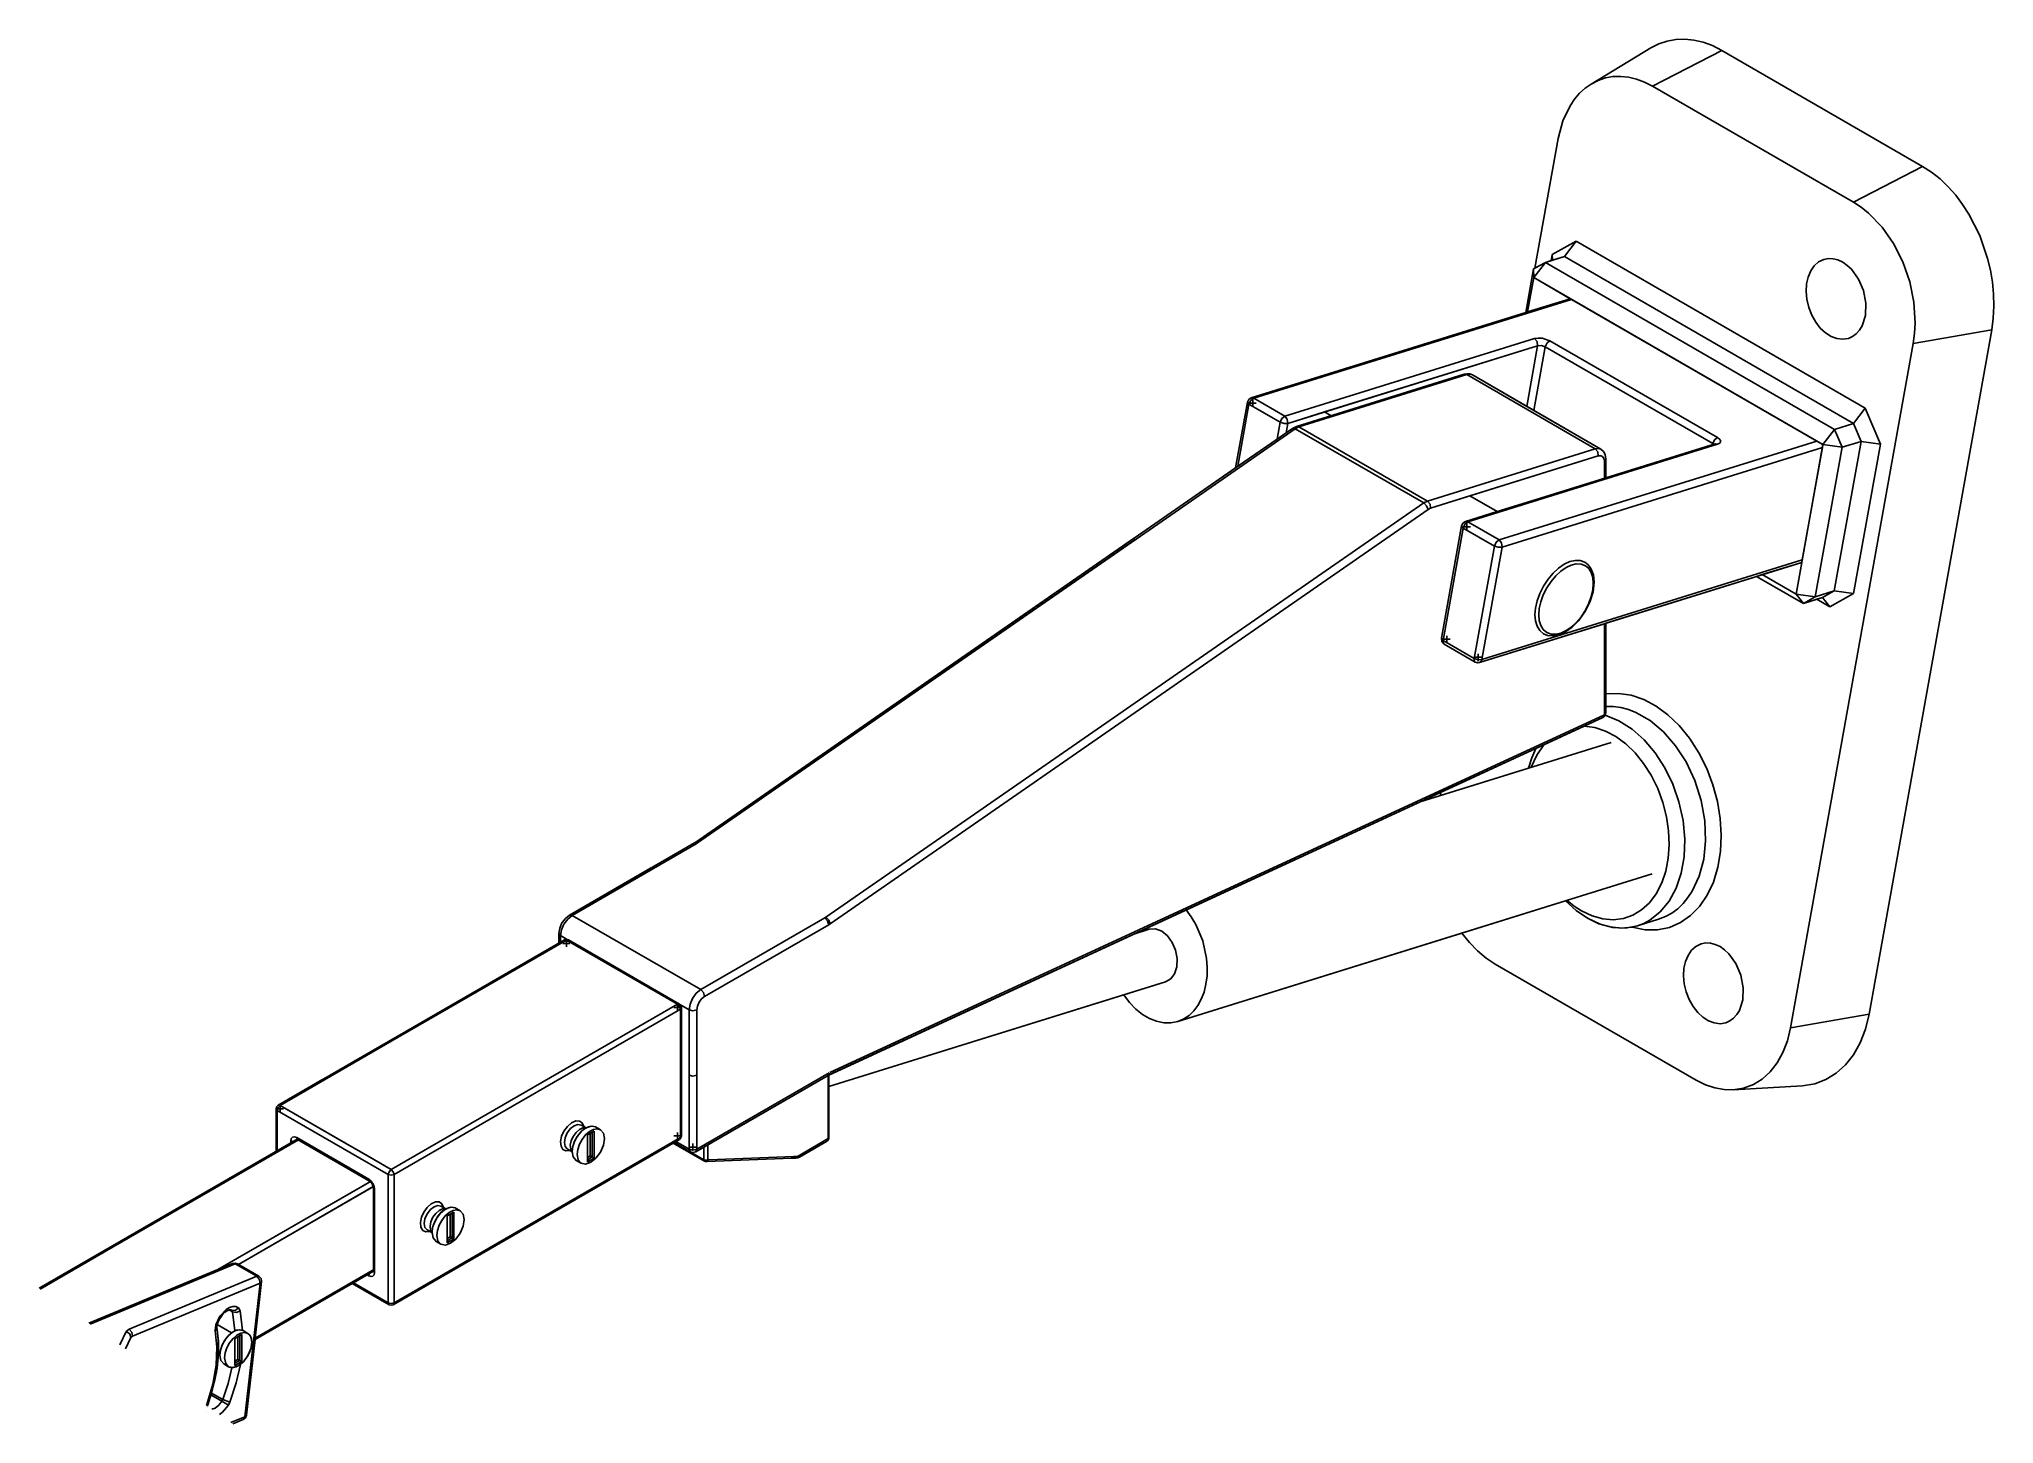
# Model space of a CAD drawing. Header units: millimetres. Extents: x -6198 to -2727, y 3560 to 4988.
# Drawn here: x -3437 to -2727, y 4125 to 4628 of the extents above; entities that cross this region are included whole.
import ezdxf

# ---------------------------------------------------------------- set-up
doc = ezdxf.new("R2010")
doc.units = ezdxf.units.MM
doc.header["$LTSCALE"] = 0.3
doc.layers.add('LCL', color=7, linetype='Continuous', lineweight=25)

msp = doc.modelspace()

# ---------------------------------------------------------------- linework, layer by layer
at = {"layer": 'LCL'}
for p, q in [((-2851.83, 4624.42, 19.05), (-2873.45, 4611.33, 19.05)), ((-2851.83, 4624.42, 19.05), (-2873.45, 4611.33, 19.05)), ((-2873.45, 4611.33, 19.05), (-2851.83, 4624.42, 19.05)), ((-2848.91, 4625.9, 19.05), (-2851.83, 4624.42, 19.05)), ((-2848.91, 4625.9, 19.05), (-2851.83, 4624.42, 19.05)), ((-2851.83, 4624.42, 19.05), (-2848.91, 4625.9, 19.05)), ((-2851.13, 4610.58, 19.05), (-2826.03, 4623.55, 19.05)), ((-2851.13, 4610.58, 19.05), (-2826.03, 4623.55, 19.05)), ((-2851.13, 4610.58, 19.05), (-2826.03, 4623.55, 19.05)), ((-2845.86, 4626.94, 19.05), (-2848.91, 4625.9, 19.05)), ((-2845.86, 4626.94, 19.05), (-2848.91, 4625.9, 19.05)), ((-2848.91, 4625.9, 19.05), (-2845.86, 4626.94, 19.05)), ((-2842.69, 4627.51, 19.05), (-2845.86, 4626.94, 19.05)), ((-2842.69, 4627.51, 19.05), (-2845.86, 4626.94, 19.05)), ((-2845.86, 4626.94, 19.05), (-2842.69, 4627.51, 19.05)), ((-2839.43, 4627.63, 19.05), (-2842.69, 4627.51, 19.05)), ((-2839.43, 4627.63, 19.05), (-2842.69, 4627.51, 19.05)), ((-2842.69, 4627.51, 19.05), (-2839.43, 4627.63, 19.05)), ((-2836.11, 4627.29, 19.05), (-2839.43, 4627.63, 19.05)), ((-2836.11, 4627.29, 19.05), (-2839.43, 4627.63, 19.05)), ((-2839.43, 4627.63, 19.05), (-2836.11, 4627.29, 19.05)), ((-2832.75, 4626.49, 19.05), (-2836.11, 4627.29, 19.05)), ((-2832.75, 4626.49, 19.05), (-2836.11, 4627.29, 19.05)), ((-2836.11, 4627.29, 19.05), (-2832.75, 4626.49, 19.05)), ((-2829.38, 4625.25, 19.05), (-2832.75, 4626.49, 19.05)), ((-2829.38, 4625.25, 19.05), (-2832.75, 4626.49, 19.05)), ((-2832.75, 4626.49, 19.05), (-2829.38, 4625.25, 19.05)), ((-2826.03, 4623.55, 19.05), (-2829.38, 4625.25, 19.05)), ((-2826.03, 4623.55, 19.05), (-2829.38, 4625.25, 19.05)), ((-2829.38, 4625.25, 19.05), (-2826.03, 4623.55, 19.05)), ((-2753.11, 4581.44, 19.05), (-2826.03, 4623.55, 19.05)), ((-2826.03, 4623.55, 19.05), (-2753.11, 4581.44, 19.05)), ((-2753.11, 4581.44, 19.05), (-2826.03, 4623.55, 19.05)), ((-2868.28, 4613.51, 19.05), (-2865.54, 4614, 19.05)), ((-2868.28, 4613.51, 19.05), (-2865.54, 4614, 19.05)), ((-2868.28, 4613.51, 19.05), (-2865.54, 4614, 19.05)), ((-2865.54, 4614, 19.05), (-2862.72, 4614.1, 19.05)), ((-2865.54, 4614, 19.05), (-2862.72, 4614.1, 19.05)), ((-2865.54, 4614, 19.05), (-2862.72, 4614.1, 19.05)), ((-2862.72, 4614.1, 19.05), (-2859.85, 4613.81, 19.05)), ((-2862.72, 4614.1, 19.05), (-2859.85, 4613.81, 19.05)), ((-2862.72, 4614.1, 19.05), (-2859.85, 4613.81, 19.05)), ((-2877.66, 4607.96, 19.05), (-2879.49, 4605.84, 19.05)), ((-2879.49, 4605.84, 19.05), (-2877.66, 4607.96, 19.05)), ((-2879.49, 4605.84, 19.05), (-2877.66, 4607.96, 19.05)), ((-2875.64, 4609.79, 19.05), (-2877.66, 4607.96, 19.05)), ((-2877.66, 4607.96, 19.05), (-2875.64, 4609.79, 19.05)), ((-2877.66, 4607.96, 19.05), (-2875.64, 4609.79, 19.05)), ((-2873.45, 4611.33, 19.05), (-2875.64, 4609.79, 19.05)), ((-2875.64, 4609.79, 19.05), (-2873.45, 4611.33, 19.05)), ((-2875.64, 4609.79, 19.05), (-2873.45, 4611.33, 19.05)), ((-2873.45, 4611.33, 19.05), (-2870.92, 4612.62, 19.05)), ((-2873.45, 4611.33, 19.05), (-2870.92, 4612.62, 19.05)), ((-2873.45, 4611.33, 19.05), (-2870.92, 4612.62, 19.05)), ((-2870.92, 4612.62, 19.05), (-2868.28, 4613.51, 19.05)), ((-2870.92, 4612.62, 19.05), (-2868.28, 4613.51, 19.05)), ((-2870.92, 4612.62, 19.05), (-2868.28, 4613.51, 19.05)), ((-2859.85, 4613.81, 19.05), (-2856.95, 4613.13, 19.05)), ((-2859.85, 4613.81, 19.05), (-2856.95, 4613.13, 19.05)), ((-2859.85, 4613.81, 19.05), (-2856.95, 4613.13, 19.05)), ((-2856.95, 4613.13, 19.05), (-2854.03, 4612.05, 19.05)), ((-2856.95, 4613.13, 19.05), (-2854.03, 4612.05, 19.05)), ((-2856.95, 4613.13, 19.05), (-2854.03, 4612.05, 19.05)), ((-2854.03, 4612.05, 19.05), (-2851.13, 4610.58, 19.05)), ((-2854.03, 4612.05, 19.05), (-2851.13, 4610.58, 19.05)), ((-2854.03, 4612.05, 19.05), (-2851.13, 4610.58, 19.05)), ((-2851.13, 4610.58, 19.05), (-2778.19, 4568.47, 19.05)), ((-2778.19, 4568.47, 19.05), (-2851.13, 4610.58, 19.05)), ((-2778.19, 4568.47, 19.05), (-2851.13, 4610.58, 19.05)), ((-2881.12, 4603.45, 19.05), (-2883.74, 4597.96, 19.05)), ((-2883.74, 4597.96, 19.05), (-2881.12, 4603.45, 19.05)), ((-2883.74, 4597.96, 19.05), (-2881.12, 4603.45, 19.05)), ((-2879.49, 4605.84, 19.05), (-2881.12, 4603.45, 19.05)), ((-2881.12, 4603.45, 19.05), (-2879.49, 4605.84, 19.05)), ((-2881.12, 4603.45, 19.05), (-2879.49, 4605.84, 19.05)), ((-2883.74, 4597.96, 19.05), (-2885.44, 4591.6, 19.05)), ((-2885.44, 4591.6, 19.05), (-2883.74, 4597.96, 19.05)), ((-2885.44, 4591.6, 19.05), (-2883.74, 4597.96, 19.05)), ((-2885.44, 4591.6, 19.05), (-2893.88, 4544.47, 19.05)), ((-2893.88, 4544.47, 19.05), (-2885.44, 4591.6, 19.05)), ((-2885.44, 4591.6, 19.05), (-2893.88, 4544.47, 19.05)), ((-2753.11, 4581.44, 19.05), (-2778.19, 4568.47, 19.05)), ((-2753.11, 4581.44, 19.05), (-2778.19, 4568.47, 19.05)), ((-2778.19, 4568.47, 19.05), (-2753.11, 4581.44, 19.05)), ((-2749.84, 4579.32, 19.05), (-2753.11, 4581.44, 19.05)), ((-2749.84, 4579.32, 19.05), (-2753.11, 4581.44, 19.05)), ((-2753.11, 4581.44, 19.05), (-2749.84, 4579.32, 19.05)), ((-2746.73, 4576.85, 19.05), (-2749.84, 4579.32, 19.05)), ((-2746.73, 4576.85, 19.05), (-2749.84, 4579.32, 19.05)), ((-2749.84, 4579.32, 19.05), (-2746.73, 4576.85, 19.05)), ((-2743.81, 4574.05, 19.05), (-2746.73, 4576.85, 19.05)), ((-2743.81, 4574.05, 19.05), (-2746.73, 4576.85, 19.05)), ((-2746.73, 4576.85, 19.05), (-2743.81, 4574.05, 19.05)), ((-2741.08, 4570.97, 19.05), (-2743.81, 4574.05, 19.05)), ((-2741.08, 4570.97, 19.05), (-2743.81, 4574.05, 19.05)), ((-2743.81, 4574.05, 19.05), (-2741.08, 4570.97, 19.05)), ((-2778.19, 4568.47, 19.05), (-2775.36, 4566.63, 19.05)), ((-2778.19, 4568.47, 19.05), (-2775.36, 4566.63, 19.05)), ((-2778.19, 4568.47, 19.05), (-2775.36, 4566.63, 19.05)), ((-2775.36, 4566.63, 19.05), (-2772.68, 4564.49, 19.05)), ((-2775.36, 4566.63, 19.05), (-2772.68, 4564.49, 19.05)), ((-2775.36, 4566.63, 19.05), (-2772.68, 4564.49, 19.05)), ((-2772.68, 4564.49, 19.05), (-2767.79, 4559.41, 19.05)), ((-2772.68, 4564.49, 19.05), (-2767.79, 4559.41, 19.05)), ((-2772.68, 4564.49, 19.05), (-2767.79, 4559.41, 19.05)), ((-2738.56, 4567.63, 19.05), (-2741.08, 4570.97, 19.05)), ((-2738.56, 4567.63, 19.05), (-2741.08, 4570.97, 19.05)), ((-2741.08, 4570.97, 19.05), (-2738.56, 4567.63, 19.05)), ((-2736.25, 4564.05, 19.05), (-2738.56, 4567.63, 19.05)), ((-2736.25, 4564.05, 19.05), (-2738.56, 4567.63, 19.05)), ((-2738.56, 4567.63, 19.05), (-2736.25, 4564.05, 19.05)), ((-2767.79, 4559.41, 19.05), (-2763.61, 4553.43, 19.05)), ((-2767.79, 4559.41, 19.05), (-2763.61, 4553.43, 19.05)), ((-2767.79, 4559.41, 19.05), (-2763.61, 4553.43, 19.05)), ((-2732.35, 4556.33, 19.05), (-2736.25, 4564.05, 19.05)), ((-2732.35, 4556.33, 19.05), (-2736.25, 4564.05, 19.05)), ((-2736.25, 4564.05, 19.05), (-2732.35, 4556.33, 19.05)), ((-2878.93, 4554.23, 19.05), (-2887.59, 4549.44, 19.05)), ((-2878.93, 4554.23, 19.05), (-2887.59, 4549.44, 19.05)), ((-2878.93, 4554.23, 19.05), (-2887.59, 4549.44, 19.05)), ((-2878.93, 4554.23, 19.05), (-2883.17, 4548.73, 19.05)), ((-2883.17, 4548.73, 19.05), (-2878.93, 4554.23, 19.05)), ((-2878.93, 4554.23, 19.05), (-2883.17, 4548.73, 19.05)), ((-2773.93, 4493.61, 19.05), (-2878.93, 4554.23, 19.05)), ((-2773.93, 4493.61, 19.05), (-2878.93, 4554.23, 19.05)), ((-2773.93, 4493.61, 19.05), (-2878.93, 4554.23, 19.05)), ((-2763.61, 4553.43, 19.05), (-2760.24, 4546.74, 19.05)), ((-2763.61, 4553.43, 19.05), (-2760.24, 4546.74, 19.05)), ((-2763.61, 4553.43, 19.05), (-2760.24, 4546.74, 19.05)), ((-2729.47, 4548.03, 19.05), (-2732.35, 4556.33, 19.05)), ((-2729.47, 4548.03, 19.05), (-2732.35, 4556.33, 19.05)), ((-2732.35, 4556.33, 19.05), (-2729.47, 4548.03, 19.05)), ((-2894.39, 4544.19, 19.05), (-2897.22, 4528.38, 19.05)), ((-2894.39, 4544.19, 19.05), (-2897.22, 4528.38, 19.05)), ((-2894.39, 4544.19, 19.05), (-2897.22, 4528.38, 19.05)), ((-2890.06, 4546.59, 19.05), (-2894.39, 4544.19, 19.05)), ((-2893.88, 4544.47, 19.05), (-2894.39, 4544.19, 19.05)), ((-2893.88, 4544.47, 19.05), (-2894.39, 4544.19, 19.05)), ((-2894.3, 4541.08, 19.05), (-2894.39, 4544.19, 19.05)), ((-2894.39, 4544.19, 19.05), (-2894.3, 4541.08, 19.05)), ((-2894.3, 4541.08, 19.05), (-2894.39, 4544.19, 19.05)), ((-2890.06, 4546.59, 19.05), (-2894.3, 4541.08, 19.05)), ((-2894.3, 4541.08, 19.05), (-2890.06, 4546.59, 19.05)), ((-2894.3, 4541.08, 19.05), (-2890.06, 4546.59, 19.05)), ((-2890.06, 4546.59, 19.05), (-2893.88, 4544.47, 19.05)), ((-2890.06, 4546.59, 19.05), (-2893.88, 4544.47, 19.05)), ((-2883.17, 4548.73, 19.05), (-2890.06, 4546.59, 19.05)), ((-2887.99, 4547.23, 19.05), (-2890.06, 4546.59, 19.05)), ((-2887.99, 4547.23, 19.05), (-2890.06, 4546.59, 19.05)), ((-2785.05, 4485.96, 19.05), (-2890.06, 4546.59, 19.05)), ((-2890.06, 4546.59, 19.05), (-2785.05, 4485.96, 19.05)), ((-2785.05, 4485.96, 19.05), (-2890.06, 4546.59, 19.05)), ((-2887.59, 4549.44, 19.05), (-2887.99, 4547.23, 19.05)), ((-2887.59, 4549.44, 19.05), (-2887.99, 4547.23, 19.05)), ((-2887.59, 4549.44, 19.05), (-2887.99, 4547.23, 19.05)), ((-2887.53, 4547.37, 19.05), (-2887.99, 4547.23, 19.05)), ((-2887.99, 4547.23, 19.05), (-2887.53, 4547.37, 19.05)), ((-2887.59, 4549.44, 19.05), (-2887.53, 4547.37, 19.05)), ((-2887.53, 4547.37, 19.05), (-2887.59, 4549.44, 19.05)), ((-2887.59, 4549.44, 19.05), (-2887.53, 4547.37, 19.05)), ((-2883.17, 4548.73, 19.05), (-2887.53, 4547.37, 19.05)), ((-2887.53, 4547.37, 19.05), (-2883.17, 4548.73, 19.05)), ((-2883.17, 4548.73, 19.05), (-2778.17, 4488.1, 19.05)), ((-2778.17, 4488.1, 19.05), (-2883.17, 4548.73, 19.05)), ((-2778.17, 4488.1, 19.05), (-2883.17, 4548.73, 19.05)), ((-2794.66, 4541.27, 19.05), (-2793.73, 4543.48, 19.05)), ((-2794.66, 4541.27, 19.05), (-2793.73, 4543.48, 19.05)), ((-2793.73, 4543.48, 19.05), (-2792.46, 4545.32, 19.05)), ((-2793.73, 4543.48, 19.05), (-2792.46, 4545.32, 19.05)), ((-2792.46, 4545.32, 19.05), (-2790.86, 4546.74, 19.05)), ((-2792.46, 4545.32, 19.05), (-2790.86, 4546.74, 19.05)), ((-2790.86, 4546.74, 19.05), (-2788.95, 4547.65, 19.05)), ((-2790.86, 4546.74, 19.05), (-2788.95, 4547.65, 19.05)), ((-2788.95, 4547.65, 19.05), (-2787.3, 4547.96, 19.05)), ((-2788.95, 4547.65, 19.05), (-2787.3, 4547.96, 19.05)), ((-2787.3, 4547.96, 19.05), (-2785.59, 4547.89, 19.05)), ((-2787.3, 4547.96, 19.05), (-2785.59, 4547.89, 19.05)), ((-2785.59, 4547.89, 19.05), (-2783.85, 4547.45, 19.05)), ((-2785.59, 4547.89, 19.05), (-2783.85, 4547.45, 19.05)), ((-2783.85, 4547.45, 19.05), (-2782.11, 4546.64, 19.05)), ((-2783.85, 4547.45, 19.05), (-2782.11, 4546.64, 19.05)), ((-2782.11, 4546.64, 19.05), (-2780.46, 4545.5, 19.05)), ((-2782.11, 4546.64, 19.05), (-2780.46, 4545.5, 19.05)), ((-2780.46, 4545.5, 19.05), (-2778.93, 4544.07, 19.05)), ((-2780.46, 4545.5, 19.05), (-2778.93, 4544.07, 19.05)), ((-2778.93, 4544.07, 19.05), (-2776.36, 4540.54, 19.05)), ((-2778.93, 4544.07, 19.05), (-2776.36, 4540.54, 19.05)), ((-2760.24, 4546.74, 19.05), (-2757.75, 4539.57, 19.05)), ((-2760.24, 4546.74, 19.05), (-2757.75, 4539.57, 19.05)), ((-2760.24, 4546.74, 19.05), (-2757.75, 4539.57, 19.05)), ((-2728.45, 4543.75, 19.05), (-2729.47, 4548.03, 19.05)), ((-2728.45, 4543.75, 19.05), (-2729.47, 4548.03, 19.05)), ((-2729.47, 4548.03, 19.05), (-2728.45, 4543.75, 19.05)), ((-2727.72, 4539.41, 19.05), (-2728.45, 4543.75, 19.05)), ((-2727.72, 4539.41, 19.05), (-2728.45, 4543.75, 19.05)), ((-2728.45, 4543.75, 19.05), (-2727.72, 4539.41, 19.05)), ((-2894.3, 4541.08, 19.05), (-2896.54, 4528.59, 19.05)), ((-2896.54, 4528.59, 19.05), (-2894.3, 4541.08, 19.05)), ((-2894.3, 4541.08, 19.05), (-2896.54, 4528.59, 19.05)), ((-2894.3, 4541.08, 19.05), (-2881.02, 4533.41, 19.05)), ((-2881.02, 4533.41, 19.05), (-2894.3, 4541.08, 19.05)), ((-2789.29, 4480.45, 19.05), (-2894.3, 4541.08, 19.05)), ((-2795.36, 4536.06, 19.05), (-2795.21, 4538.78, 19.05)), ((-2795.36, 4536.06, 19.05), (-2795.21, 4538.78, 19.05)), ((-2795.11, 4533.19, 19.05), (-2795.36, 4536.06, 19.05)), ((-2795.11, 4533.19, 19.05), (-2795.36, 4536.06, 19.05)), ((-2795.21, 4538.78, 19.05), (-2794.66, 4541.27, 19.05)), ((-2795.21, 4538.78, 19.05), (-2794.66, 4541.27, 19.05)), ((-2776.36, 4540.54, 19.05), (-2774.56, 4536.33, 19.05)), ((-2776.36, 4540.54, 19.05), (-2774.56, 4536.33, 19.05)), ((-2774.56, 4536.33, 19.05), (-2773.69, 4531.72, 19.05)), ((-2774.56, 4536.33, 19.05), (-2773.69, 4531.72, 19.05)), ((-2757.75, 4539.57, 19.05), (-2756.24, 4532.11, 19.05)), ((-2757.75, 4539.57, 19.05), (-2756.24, 4532.11, 19.05)), ((-2757.75, 4539.57, 19.05), (-2756.24, 4532.11, 19.05)), ((-2727.3, 4535.05, 19.05), (-2727.72, 4539.41, 19.05)), ((-2727.3, 4535.05, 19.05), (-2727.72, 4539.41, 19.05)), ((-2727.72, 4539.41, 19.05), (-2727.3, 4535.05, 19.05)), ((-2881.02, 4533.41, 19.05), (-2996.91, 4497.4, 19.05)), ((-2880.55, 4533.14, 19.05), (-2995.99, 4497.26, 19.05)), ((-2880.55, 4533.14, 19.05), (-2995.99, 4497.26, 19.05)), ((-2880.55, 4533.14, 19.05), (-2995.99, 4497.26, 19.05)), ((-2896.54, 4528.59, 19.05), (-2881.02, 4533.41, 19.05)), ((-2896.54, 4528.59, 19.05), (-2881.02, 4533.41, 19.05)), ((-2881.02, 4533.41, 19.05), (-2880.55, 4533.14, 19.05)), ((-2881.02, 4533.41, 19.05), (-2880.55, 4533.14, 19.05)), ((-2791.45, 4481.7, 19.05), (-2880.55, 4533.14, 19.05)), ((-2880.55, 4533.14, 19.05), (-2791.45, 4481.7, 19.05)), ((-2794.41, 4530.24, 19.05), (-2795.11, 4533.19, 19.05)), ((-2794.41, 4530.24, 19.05), (-2795.11, 4533.19, 19.05)), ((-2793.31, 4527.42, 19.05), (-2794.41, 4530.24, 19.05)), ((-2793.31, 4527.42, 19.05), (-2794.41, 4530.24, 19.05)), ((-2773.69, 4531.72, 19.05), (-2773.88, 4527.28, 19.05)), ((-2773.69, 4531.72, 19.05), (-2773.88, 4527.28, 19.05)), ((-2756.24, 4532.11, 19.05), (-2755.79, 4524.57, 19.05)), ((-2756.24, 4532.11, 19.05), (-2755.79, 4524.57, 19.05)), ((-2756.24, 4532.11, 19.05), (-2755.79, 4524.57, 19.05)), ((-2727.43, 4526.38, 19.05), (-2727.2, 4530.7, 19.05)), ((-2727.43, 4526.38, 19.05), (-2727.2, 4530.7, 19.05)), ((-2727.2, 4530.7, 19.05), (-2727.43, 4526.38, 19.05)), ((-2727.2, 4530.7, 19.05), (-2727.3, 4535.05, 19.05)), ((-2727.2, 4530.7, 19.05), (-2727.3, 4535.05, 19.05)), ((-2727.3, 4535.05, 19.05), (-2727.2, 4530.7, 19.05)), ((-2897.22, 4528.38, 19.05), (-2996.91, 4497.4, 19.05)), ((-2996.91, 4497.4, 19.05), (-2897.22, 4528.38, 19.05)), ((-2897.22, 4528.38, 19.05), (-2896.54, 4528.59, 19.05)), ((-2897.22, 4528.38, 19.05), (-2896.54, 4528.59, 19.05)), ((-2791.9, 4524.91, 19.05), (-2793.31, 4527.42, 19.05)), ((-2791.9, 4524.91, 19.05), (-2793.31, 4527.42, 19.05)), ((-2790.23, 4522.76, 19.05), (-2791.9, 4524.91, 19.05)), ((-2790.23, 4522.76, 19.05), (-2791.9, 4524.91, 19.05)), ((-2788.36, 4521.02, 19.05), (-2790.23, 4522.76, 19.05)), ((-2788.36, 4521.02, 19.05), (-2790.23, 4522.76, 19.05)), ((-2776.03, 4521.96, 19.05), (-2777.18, 4520.67, 19.05)), ((-2776.03, 4521.96, 19.05), (-2777.18, 4520.67, 19.05)), ((-2775.08, 4523.51, 19.05), (-2776.03, 4521.96, 19.05)), ((-2775.08, 4523.51, 19.05), (-2776.03, 4521.96, 19.05)), ((-2773.88, 4527.28, 19.05), (-2775.08, 4523.51, 19.05)), ((-2773.88, 4527.28, 19.05), (-2775.08, 4523.51, 19.05)), ((-2772.55, 4273.7, 19.05), (-2728.01, 4522.13, 19.05)), ((-2728.01, 4522.13, 19.05), (-2772.55, 4273.7, 19.05)), ((-2772.55, 4273.7, 19.05), (-2728.01, 4522.13, 19.05)), ((-2756.49, 4517.16, 19.05), (-2728.01, 4522.13, 19.05)), ((-2756.49, 4517.16, 19.05), (-2728.01, 4522.13, 19.05)), ((-2756.49, 4517.16, 19.05), (-2728.01, 4522.13, 19.05)), ((-2755.79, 4524.57, 19.05), (-2755.99, 4520.83, 19.05)), ((-2755.79, 4524.57, 19.05), (-2755.99, 4520.83, 19.05)), ((-2755.79, 4524.57, 19.05), (-2755.99, 4520.83, 19.05)), ((-2728.01, 4522.13, 19.05), (-2727.43, 4526.38, 19.05)), ((-2728.01, 4522.13, 19.05), (-2727.43, 4526.38, 19.05)), ((-2727.43, 4526.38, 19.05), (-2728.01, 4522.13, 19.05)), ((-2984.68, 4490.73, 19.05), (-2893.99, 4518.92, 19.05)), ((-2984.68, 4490.73, 19.05), (-2893.99, 4518.92, 19.05)), ((-2984.68, 4490.73, 19.05), (-2893.99, 4518.92, 19.05)), ((-2983.58, 4488.14, 19.05), (-2892.89, 4516.33, 19.05)), ((-2892.89, 4516.33, 19.05), (-2970.22, 4492.29, 19.05)), ((-2892.89, 4516.33, 19.05), (-2970.22, 4492.29, 19.05)), ((-2896.84, 4494.32, 19.05), (-2892.89, 4516.33, 19.05)), ((-2892.89, 4516.33, 19.05), (-2896.84, 4494.32, 19.05)), ((-2892.89, 4516.33, 19.05), (-2896.84, 4494.32, 19.05)), ((-2890.1, 4515.94, 19.05), (-2894.24, 4492.82, 19.05)), ((-2894.24, 4492.82, 19.05), (-2890.1, 4515.94, 19.05)), ((-2890.1, 4515.94, 19.05), (-2894.24, 4492.82, 19.05)), ((-2893.99, 4518.92, 19.05), (-2892.69, 4519.12, 19.05)), ((-2892.69, 4519.12, 19.05), (-2893.99, 4518.92, 19.05)), ((-2892.69, 4519.12, 19.05), (-2893.99, 4518.92, 19.05)), ((-2893.99, 4518.92, 19.05), (-2893.08, 4517.82, 19.05)), ((-2893.99, 4518.92, 19.05), (-2893.08, 4517.82, 19.05)), ((-2893.99, 4518.92, 19.05), (-2893.08, 4517.82, 19.05)), ((-2893.08, 4517.82, 19.05), (-2892.89, 4516.33, 19.05)), ((-2893.08, 4517.82, 19.05), (-2892.89, 4516.33, 19.05)), ((-2893.08, 4517.82, 19.05), (-2892.89, 4516.33, 19.05)), ((-2891.5, 4516.39, 19.05), (-2892.89, 4516.33, 19.05)), ((-2892.89, 4516.33, 19.05), (-2891.5, 4516.39, 19.05)), ((-2891.5, 4516.39, 19.05), (-2892.89, 4516.33, 19.05)), ((-2892.69, 4519.12, 19.05), (-2891.21, 4519.04, 19.05)), ((-2891.21, 4519.04, 19.05), (-2892.69, 4519.12, 19.05)), ((-2891.21, 4519.04, 19.05), (-2892.69, 4519.12, 19.05)), ((-2890.1, 4515.94, 19.05), (-2891.5, 4516.39, 19.05)), ((-2891.5, 4516.39, 19.05), (-2890.1, 4515.94, 19.05)), ((-2890.1, 4515.94, 19.05), (-2891.5, 4516.39, 19.05)), ((-2891.21, 4519.04, 19.05), (-2888.4, 4518.14, 19.05)), ((-2888.4, 4518.14, 19.05), (-2891.21, 4519.04, 19.05)), ((-2888.4, 4518.14, 19.05), (-2891.21, 4519.04, 19.05)), ((-2890.1, 4515.94, 19.05), (-2889.47, 4517.32, 19.05)), ((-2890.1, 4515.94, 19.05), (-2889.47, 4517.32, 19.05)), ((-2889.47, 4517.32, 19.05), (-2890.1, 4515.94, 19.05)), ((-2829.29, 4480.83, 19.05), (-2890.1, 4515.94, 19.05)), ((-2829.29, 4480.83, 19.05), (-2890.1, 4515.94, 19.05)), ((-2890.1, 4515.94, 19.05), (-2829.29, 4480.83, 19.05)), ((-2889.47, 4517.32, 19.05), (-2888.4, 4518.14, 19.05)), ((-2889.47, 4517.32, 19.05), (-2888.4, 4518.14, 19.05)), ((-2888.4, 4518.14, 19.05), (-2889.47, 4517.32, 19.05)), ((-2888.4, 4518.14, 19.05), (-2827.59, 4483.03, 19.05)), ((-2888.4, 4518.14, 19.05), (-2827.59, 4483.03, 19.05)), ((-2888.4, 4518.14, 19.05), (-2827.59, 4483.03, 19.05)), ((-2756.49, 4517.16, 19.05), (-2801.03, 4268.73, 19.05)), ((-2801.03, 4268.73, 19.05), (-2756.49, 4517.16, 19.05)), ((-2801.03, 4268.73, 19.05), (-2756.49, 4517.16, 19.05)), ((-2786.35, 4519.72, 19.05), (-2788.36, 4521.02, 19.05)), ((-2786.35, 4519.72, 19.05), (-2788.36, 4521.02, 19.05)), ((-2784.26, 4518.93, 19.05), (-2786.35, 4519.72, 19.05)), ((-2784.26, 4518.93, 19.05), (-2786.35, 4519.72, 19.05)), ((-2782.14, 4518.67, 19.05), (-2784.26, 4518.93, 19.05)), ((-2782.14, 4518.67, 19.05), (-2784.26, 4518.93, 19.05)), ((-2780.05, 4519, 19.05), (-2782.14, 4518.67, 19.05)), ((-2780.05, 4519, 19.05), (-2782.14, 4518.67, 19.05)), ((-2778.53, 4519.67, 19.05), (-2780.05, 4519, 19.05)), ((-2778.53, 4519.67, 19.05), (-2780.05, 4519, 19.05)), ((-2777.18, 4520.67, 19.05), (-2778.53, 4519.67, 19.05)), ((-2777.18, 4520.67, 19.05), (-2778.53, 4519.67, 19.05)), ((-2755.99, 4520.83, 19.05), (-2756.49, 4517.16, 19.05)), ((-2755.99, 4520.83, 19.05), (-2756.49, 4517.16, 19.05)), ((-2755.99, 4520.83, 19.05), (-2756.49, 4517.16, 19.05)), ((-2980.45, 4487.03, 19.05), (-2919.53, 4505.98, 19.05)), ((-2979.54, 4486.9, 19.05), (-2918.62, 4505.84, 19.05)), ((-2918.62, 4505.84, 19.05), (-2979.54, 4486.9, 19.05)), ((-2979.54, 4486.9, 19.05), (-2918.62, 4505.84, 19.05)), ((-2967.88, 4490.94, 19.05), (-2919.53, 4505.98, 19.05)), ((-2967.88, 4490.94, 19.05), (-2919.53, 4505.98, 19.05)), ((-2919.53, 4505.98, 19.05), (-2918.57, 4506.16, 19.05)), ((-2919.53, 4505.98, 19.05), (-2918.57, 4506.16, 19.05)), ((-2919.53, 4505.98, 19.05), (-2918.57, 4506.16, 19.05)), ((-2918.62, 4505.84, 19.05), (-2919.53, 4505.98, 19.05)), ((-2919.53, 4505.98, 19.05), (-2918.62, 4505.84, 19.05)), ((-2919.53, 4505.98, 19.05), (-2918.62, 4505.84, 19.05)), ((-2917.52, 4505.99, 19.05), (-2918.62, 4505.84, 19.05)), ((-2918.62, 4505.84, 19.05), (-2917.52, 4505.99, 19.05)), ((-2918.62, 4505.84, 19.05), (-2917.52, 4505.99, 19.05)), ((-2918.62, 4505.84, 19.05), (-2871.95, 4478.9, 19.05)), ((-2871.95, 4478.9, 19.05), (-2918.62, 4505.84, 19.05)), ((-2918.62, 4505.84, 19.05), (-2871.95, 4478.9, 19.05)), ((-2918.57, 4506.16, 19.05), (-2917.54, 4506.09, 19.05)), ((-2918.57, 4506.16, 19.05), (-2917.54, 4506.09, 19.05)), ((-2918.57, 4506.16, 19.05), (-2917.54, 4506.09, 19.05)), ((-2917.54, 4506.09, 19.05), (-2916.57, 4505.71, 19.05)), ((-2917.54, 4506.09, 19.05), (-2916.57, 4505.71, 19.05)), ((-2917.54, 4506.09, 19.05), (-2916.57, 4505.71, 19.05)), ((-2916.57, 4505.71, 19.05), (-2917.52, 4505.99, 19.05)), ((-2917.52, 4505.99, 19.05), (-2916.57, 4505.71, 19.05)), ((-2917.52, 4505.99, 19.05), (-2916.57, 4505.71, 19.05)), ((-2916.57, 4505.71, 19.05), (-2896.84, 4494.32, 19.05)), ((-2916.57, 4505.71, 19.05), (-2896.84, 4494.32, 19.05)), ((-2916.57, 4505.71, 19.05), (-2869.91, 4478.77, 19.05)), ((-2998.28, 4495.84, 19.05), (-3002.55, 4472, 19.05)), ((-2998.28, 4495.84, 19.05), (-3002.55, 4472, 19.05)), ((-2998.28, 4495.84, 19.05), (-3002.55, 4472, 19.05)), ((-2997.69, 4495.06, 19.05), (-3001.72, 4472.58, 19.05)), ((-3001.72, 4472.58, 19.05), (-2997.69, 4495.06, 19.05)), ((-2997.69, 4495.06, 19.05), (-3001.72, 4472.58, 19.05)), ((-2997.81, 4496.81, 19.05), (-2998.28, 4495.84, 19.05)), ((-2997.81, 4496.81, 19.05), (-2998.28, 4495.84, 19.05)), ((-2997.81, 4496.81, 19.05), (-2998.28, 4495.84, 19.05)), ((-2997.69, 4495.06, 19.05), (-2998.28, 4495.84, 19.05)), ((-2998.28, 4495.84, 19.05), (-2997.69, 4495.06, 19.05)), ((-2997.69, 4495.06, 19.05), (-2998.28, 4495.84, 19.05)), ((-2996.91, 4497.4, 19.05), (-2997.81, 4496.81, 19.05)), ((-2996.91, 4497.4, 19.05), (-2997.81, 4496.81, 19.05)), ((-2996.91, 4497.4, 19.05), (-2997.81, 4496.81, 19.05)), ((-2997.06, 4496.44, 19.05), (-2997.69, 4495.06, 19.05)), ((-2997.69, 4495.06, 19.05), (-2997.06, 4496.44, 19.05)), ((-2997.06, 4496.44, 19.05), (-2997.69, 4495.06, 19.05)), ((-2986.38, 4488.53, 19.05), (-2997.69, 4495.06, 19.05)), ((-2997.69, 4495.06, 19.05), (-2986.38, 4488.53, 19.05)), ((-2997.69, 4495.06, 19.05), (-2986.38, 4488.53, 19.05)), ((-2995.06, 4495.49, 19.05), (-2997.56, 4495.49, 19.05)), ((-2995.99, 4497.26, 19.05), (-2997.06, 4496.44, 19.05)), ((-2997.06, 4496.44, 19.05), (-2995.99, 4497.26, 19.05)), ((-2995.99, 4497.26, 19.05), (-2997.06, 4496.44, 19.05)), ((-2995.99, 4497.26, 19.05), (-2996.91, 4497.4, 19.05)), ((-2995.99, 4497.26, 19.05), (-2996.91, 4497.4, 19.05)), ((-2995.99, 4497.26, 19.05), (-2996.91, 4497.4, 19.05)), ((-2996.31, 4494.24, 19.05), (-2996.31, 4496.74, 19.05)), ((-2995.99, 4497.26, 19.05), (-2984.68, 4490.73, 19.05)), ((-2984.68, 4490.73, 19.05), (-2995.99, 4497.26, 19.05)), ((-2995.99, 4497.26, 19.05), (-2984.68, 4490.73, 19.05)), ((-2896.84, 4494.32, 19.05), (-2894.24, 4492.82, 19.05)), ((-2896.84, 4494.32, 19.05), (-2894.24, 4492.82, 19.05)), ((-2778.17, 4488.1, 19.05), (-2773.93, 4493.61, 19.05)), ((-2773.93, 4493.61, 19.05), (-2778.17, 4488.1, 19.05)), ((-2773.93, 4493.61, 19.05), (-2778.17, 4488.1, 19.05)), ((-2768.43, 4480.65, 19.05), (-2773.93, 4493.61, 19.05)), ((-2768.43, 4480.65, 19.05), (-2773.93, 4493.61, 19.05)), ((-2768.43, 4480.65, 19.05), (-2773.93, 4493.61, 19.05)), ((-2980.91, 4486.2, 19.05), (-3024.56, 4455.97, 19.05)), ((-2980.91, 4486.2, 19.05), (-3024.56, 4455.97, 19.05)), ((-3024.56, 4455.97, 19.05), (-2980.91, 4486.2, 19.05)), ((-3024.43, 4456.85, 19.05), (-2981.91, 4486.3, 19.05)), ((-2987.47, 4482.46, 19.05), (-2986.38, 4488.53, 19.05)), ((-2986.38, 4488.53, 19.05), (-2987.47, 4482.46, 19.05)), ((-2986.38, 4488.53, 19.05), (-2987.47, 4482.46, 19.05)), ((-2986.38, 4488.53, 19.05), (-2985.75, 4489.91, 19.05)), ((-2985.75, 4489.91, 19.05), (-2986.38, 4488.53, 19.05)), ((-2985.75, 4489.91, 19.05), (-2986.38, 4488.53, 19.05)), ((-2984.97, 4488.08, 19.05), (-2986.38, 4488.53, 19.05)), ((-2986.38, 4488.53, 19.05), (-2984.97, 4488.08, 19.05)), ((-2986.38, 4488.53, 19.05), (-2984.97, 4488.08, 19.05)), ((-2985.75, 4489.91, 19.05), (-2984.68, 4490.73, 19.05)), ((-2984.68, 4490.73, 19.05), (-2985.75, 4489.91, 19.05)), ((-2984.68, 4490.73, 19.05), (-2985.75, 4489.91, 19.05)), ((-2983.58, 4488.14, 19.05), (-2984.97, 4488.08, 19.05)), ((-2984.97, 4488.08, 19.05), (-2983.58, 4488.14, 19.05)), ((-2984.97, 4488.08, 19.05), (-2983.58, 4488.14, 19.05)), ((-2983.77, 4489.64, 19.05), (-2984.68, 4490.73, 19.05)), ((-2983.77, 4489.64, 19.05), (-2984.68, 4490.73, 19.05)), ((-2984.68, 4490.73, 19.05), (-2983.77, 4489.64, 19.05)), ((-2983.58, 4488.14, 19.05), (-2984.2, 4484.72, 19.05)), ((-2984.2, 4484.72, 19.05), (-2983.58, 4488.14, 19.05)), ((-2983.58, 4488.14, 19.05), (-2984.2, 4484.72, 19.05)), ((-2984.2, 4484.72, 19.05), (-2981.91, 4486.3, 19.05)), ((-2984.2, 4484.72, 19.05), (-2981.91, 4486.3, 19.05)), ((-2983.58, 4488.14, 19.05), (-2983.77, 4489.64, 19.05)), ((-2983.58, 4488.14, 19.05), (-2983.77, 4489.64, 19.05)), ((-2983.77, 4489.64, 19.05), (-2983.58, 4488.14, 19.05)), ((-2970.22, 4492.29, 19.05), (-2983.58, 4488.14, 19.05)), ((-2970.22, 4492.29, 19.05), (-2983.58, 4488.14, 19.05)), ((-2981.91, 4486.3, 19.05), (-2980.45, 4487.03, 19.05)), ((-2981.91, 4486.3, 19.05), (-2980.45, 4487.03, 19.05)), ((-2981.91, 4486.3, 19.05), (-2980.45, 4487.03, 19.05)), ((-2981.91, 4486.3, 19.05), (-2980.91, 4486.2, 19.05)), ((-2980.91, 4486.2, 19.05), (-2981.91, 4486.3, 19.05)), ((-2981.91, 4486.3, 19.05), (-2980.91, 4486.2, 19.05)), ((-2980.91, 4486.2, 19.05), (-2979.54, 4486.9, 19.05)), ((-2979.54, 4486.9, 19.05), (-2980.91, 4486.2, 19.05)), ((-2980.91, 4486.2, 19.05), (-2979.54, 4486.9, 19.05)), ((-2934.24, 4459.26, 19.05), (-2980.91, 4486.2, 19.05)), ((-2934.24, 4459.26, 19.05), (-2980.91, 4486.2, 19.05)), ((-2980.91, 4486.2, 19.05), (-2934.24, 4459.26, 19.05)), ((-2980.45, 4487.03, 19.05), (-2967.88, 4490.94, 19.05)), ((-2980.45, 4487.03, 19.05), (-2967.88, 4490.94, 19.05)), ((-2979.54, 4486.9, 19.05), (-2980.45, 4487.03, 19.05)), ((-2980.45, 4487.03, 19.05), (-2979.54, 4486.9, 19.05)), ((-2980.45, 4487.03, 19.05), (-2979.54, 4486.9, 19.05)), ((-2932.87, 4459.95, 19.05), (-2979.54, 4486.9, 19.05)), ((-2979.54, 4486.9, 19.05), (-2932.87, 4459.95, 19.05)), ((-2979.54, 4486.9, 19.05), (-2932.87, 4459.95, 19.05)), ((-2970.22, 4492.29, 19.05), (-2967.88, 4490.94, 19.05)), ((-2967.88, 4490.94, 19.05), (-2970.22, 4492.29, 19.05)), ((-2967.88, 4490.94, 19.05), (-2970.22, 4492.29, 19.05)), ((-2894.24, 4492.82, 19.05), (-2869.91, 4478.77, 19.05)), ((-2894.24, 4492.82, 19.05), (-2869.91, 4478.77, 19.05)), ((-2785.05, 4485.96, 19.05), (-2778.17, 4488.1, 19.05)), ((-2778.17, 4488.1, 19.05), (-2785.05, 4485.96, 19.05)), ((-2778.17, 4488.1, 19.05), (-2785.05, 4485.96, 19.05)), ((-2778.17, 4488.1, 19.05), (-2775.43, 4481.62, 19.05)), ((-2775.43, 4481.62, 19.05), (-2778.17, 4488.1, 19.05)), ((-2775.43, 4481.62, 19.05), (-2778.17, 4488.1, 19.05)), ((-3001.72, 4472.58, 19.05), (-2987.47, 4482.46, 19.05)), ((-3001.72, 4472.58, 19.05), (-2987.47, 4482.46, 19.05)), ((-2987.47, 4482.46, 19.05), (-2984.2, 4484.72, 19.05)), ((-2987.47, 4482.46, 19.05), (-2984.2, 4484.72, 19.05)), ((-2828.43, 4480.68, 19.05), (-2919.12, 4452.49, 19.05)), ((-2827.53, 4480.54, 19.05), (-2918.21, 4452.36, 19.05)), ((-2827.53, 4480.54, 19.05), (-2918.21, 4452.36, 19.05)), ((-2827.53, 4480.54, 19.05), (-2918.21, 4452.36, 19.05)), ((-2906.9, 4445.83, 19.05), (-2791.45, 4481.7, 19.05)), ((-2791.45, 4481.7, 19.05), (-2906.9, 4445.83, 19.05)), ((-2791.45, 4481.7, 19.05), (-2906.9, 4445.83, 19.05)), ((-2789.49, 4479.38, 19.05), (-2905.8, 4443.23, 19.05)), ((-2905.8, 4443.23, 19.05), (-2789.49, 4479.38, 19.05)), ((-2789.49, 4479.38, 19.05), (-2905.8, 4443.23, 19.05)), ((-2870.85, 4479.05, 19.05), (-2871.95, 4478.9, 19.05)), ((-2871.95, 4478.9, 19.05), (-2870.85, 4479.05, 19.05)), ((-2871.95, 4478.9, 19.05), (-2870.85, 4479.05, 19.05)), ((-2869.91, 4478.77, 19.05), (-2870.85, 4479.05, 19.05)), ((-2870.85, 4479.05, 19.05), (-2869.91, 4478.77, 19.05)), ((-2870.85, 4479.05, 19.05), (-2869.91, 4478.77, 19.05)), ((-2868.08, 4468.36, 19.05), (-2829.37, 4480.39, 19.05)), ((-2868.08, 4468.36, 19.05), (-2829.37, 4480.39, 19.05)), ((-2829.37, 4480.39, 19.05), (-2829.29, 4480.83, 19.05)), ((-2829.37, 4480.39, 19.05), (-2829.29, 4480.83, 19.05)), ((-2829.29, 4480.83, 19.05), (-2829.37, 4480.39, 19.05)), ((-2829.37, 4480.39, 19.05), (-2828.89, 4480.53, 19.05)), ((-2828.89, 4480.53, 19.05), (-2829.37, 4480.39, 19.05)), ((-2828.66, 4482.21, 19.05), (-2829.29, 4480.83, 19.05)), ((-2829.29, 4480.83, 19.05), (-2828.66, 4482.21, 19.05)), ((-2828.66, 4482.21, 19.05), (-2829.29, 4480.83, 19.05)), ((-2828.89, 4480.53, 19.05), (-2829.29, 4480.83, 19.05)), ((-2829.29, 4480.83, 19.05), (-2828.89, 4480.53, 19.05)), ((-2829.29, 4480.83, 19.05), (-2828.89, 4480.53, 19.05)), ((-2828.89, 4480.53, 19.05), (-2828.43, 4480.68, 19.05)), ((-2828.43, 4480.68, 19.05), (-2828.89, 4480.53, 19.05)), ((-2827.59, 4483.03, 19.05), (-2828.66, 4482.21, 19.05)), ((-2828.66, 4482.21, 19.05), (-2827.59, 4483.03, 19.05)), ((-2827.59, 4483.03, 19.05), (-2828.66, 4482.21, 19.05)), ((-2828.31, 4480.73, 19.05), (-2828.43, 4480.68, 19.05)), ((-2828.31, 4480.73, 19.05), (-2828.43, 4480.68, 19.05)), ((-2828.31, 4480.73, 19.05), (-2828.43, 4480.68, 19.05)), ((-2828.43, 4480.68, 19.05), (-2828.33, 4480.7, 19.05)), ((-2828.43, 4480.68, 19.05), (-2828.33, 4480.7, 19.05)), ((-2827.53, 4480.54, 19.05), (-2828.43, 4480.68, 19.05)), ((-2828.33, 4480.7, 19.05), (-2828.31, 4480.73, 19.05)), ((-2828.33, 4480.7, 19.05), (-2828.31, 4480.73, 19.05)), ((-2828.33, 4480.7, 19.05), (-2828.31, 4480.73, 19.05)), ((-2828.33, 4480.7, 19.05), (-2827.53, 4480.54, 19.05)), ((-2827.53, 4480.54, 19.05), (-2828.33, 4480.7, 19.05)), ((-2827.59, 4483.03, 19.05), (-2826.71, 4482.33, 19.05)), ((-2827.59, 4483.03, 19.05), (-2826.71, 4482.33, 19.05)), ((-2827.59, 4483.03, 19.05), (-2826.71, 4482.33, 19.05)), ((-2826.67, 4481, 19.05), (-2827.53, 4480.54, 19.05)), ((-2826.67, 4481, 19.05), (-2827.53, 4480.54, 19.05)), ((-2826.67, 4481, 19.05), (-2827.53, 4480.54, 19.05)), ((-2826.71, 4482.33, 19.05), (-2826.4, 4481.63, 19.05)), ((-2826.71, 4482.33, 19.05), (-2826.4, 4481.63, 19.05)), ((-2826.71, 4482.33, 19.05), (-2826.4, 4481.63, 19.05)), ((-2826.4, 4481.63, 19.05), (-2826.67, 4481, 19.05)), ((-2826.4, 4481.63, 19.05), (-2826.67, 4481, 19.05)), ((-2826.4, 4481.63, 19.05), (-2826.67, 4481, 19.05)), ((-2799.03, 4426.15, 19.05), (-2789.29, 4480.45, 19.05)), ((-2796.79, 4438.58, 19.05), (-2789.49, 4479.38, 19.05)), ((-2789.49, 4479.38, 19.05), (-2796.79, 4438.58, 19.05)), ((-2792.05, 4425.18, 19.05), (-2782.31, 4479.48, 19.05)), ((-2782.31, 4479.48, 19.05), (-2792.05, 4425.18, 19.05)), ((-2792.05, 4425.18, 19.05), (-2782.31, 4479.48, 19.05)), ((-2791.45, 4481.7, 19.05), (-2789.29, 4480.45, 19.05)), ((-2789.29, 4480.45, 19.05), (-2791.45, 4481.7, 19.05)), ((-2789.29, 4480.45, 19.05), (-2789.49, 4479.38, 19.05)), ((-2789.49, 4479.38, 19.05), (-2789.29, 4480.45, 19.05)), ((-2789.29, 4480.45, 19.05), (-2785.05, 4485.96, 19.05)), ((-2785.05, 4485.96, 19.05), (-2789.29, 4480.45, 19.05)), ((-2789.29, 4480.45, 19.05), (-2785.05, 4485.96, 19.05)), ((-2782.31, 4479.48, 19.05), (-2789.29, 4480.45, 19.05)), ((-2789.29, 4480.45, 19.05), (-2782.31, 4479.48, 19.05)), ((-2789.29, 4480.45, 19.05), (-2782.31, 4479.48, 19.05)), ((-2775.43, 4481.62, 19.05), (-2785.15, 4427.32, 19.05)), ((-2785.15, 4427.32, 19.05), (-2775.43, 4481.62, 19.05)), ((-2785.15, 4427.32, 19.05), (-2775.43, 4481.62, 19.05)), ((-2785.05, 4485.96, 19.05), (-2782.31, 4479.48, 19.05)), ((-2782.31, 4479.48, 19.05), (-2785.05, 4485.96, 19.05)), ((-2782.31, 4479.48, 19.05), (-2785.05, 4485.96, 19.05)), ((-2775.43, 4481.62, 19.05), (-2782.31, 4479.48, 19.05)), ((-2782.31, 4479.48, 19.05), (-2775.43, 4481.62, 19.05)), ((-2775.43, 4481.62, 19.05), (-2782.31, 4479.48, 19.05)), ((-2778.17, 4426.35, 19.05), (-2768.43, 4480.65, 19.05)), ((-2778.17, 4426.35, 19.05), (-2768.43, 4480.65, 19.05)), ((-2778.17, 4426.35, 19.05), (-2768.43, 4480.65, 19.05)), ((-2768.43, 4480.65, 19.05), (-2775.43, 4481.62, 19.05)), ((-2775.43, 4481.62, 19.05), (-2768.43, 4480.65, 19.05)), ((-2768.43, 4480.65, 19.05), (-2775.43, 4481.62, 19.05)), ((-3002.55, 4472, 19.05), (-3024.43, 4456.85, 19.05)), ((-3024.43, 4456.85, 19.05), (-3002.55, 4472, 19.05)), ((-3002.55, 4472, 19.05), (-3001.72, 4472.58, 19.05)), ((-3002.55, 4472, 19.05), (-3001.72, 4472.58, 19.05)), ((-2871.95, 4478.9, 19.05), (-2932.87, 4459.95, 19.05)), ((-2932.87, 4459.95, 19.05), (-2871.95, 4478.9, 19.05)), ((-2932.87, 4459.95, 19.05), (-2871.95, 4478.9, 19.05)), ((-2931.77, 4457.36, 19.05), (-2870.86, 4476.31, 19.05)), ((-2917.44, 4461.82, 19.05), (-2870.86, 4476.31, 19.05)), ((-2870.86, 4476.31, 19.05), (-2917.44, 4461.82, 19.05)), ((-2871.95, 4478.9, 19.05), (-2871.04, 4477.8, 19.05)), ((-2871.04, 4477.8, 19.05), (-2871.95, 4478.9, 19.05)), ((-2871.95, 4478.9, 19.05), (-2871.04, 4477.8, 19.05)), ((-2871.04, 4477.8, 19.05), (-2870.86, 4476.31, 19.05)), ((-2870.86, 4476.31, 19.05), (-2871.04, 4477.8, 19.05)), ((-2871.04, 4477.8, 19.05), (-2870.86, 4476.31, 19.05)), ((-2870.86, 4476.31, 19.05), (-2869.97, 4476.39, 19.05)), ((-2869.97, 4476.39, 19.05), (-2870.86, 4476.31, 19.05)), ((-2870.86, 4476.31, 19.05), (-2869.97, 4476.39, 19.05)), ((-2869.97, 4476.39, 19.05), (-2869.28, 4476.07, 19.05)), ((-2869.28, 4476.07, 19.05), (-2869.97, 4476.39, 19.05)), ((-2869.97, 4476.39, 19.05), (-2869.28, 4476.07, 19.05)), ((-2869.91, 4478.77, 19.05), (-2868.97, 4477.96, 19.05)), ((-2869.91, 4478.77, 19.05), (-2868.97, 4477.96, 19.05)), ((-2869.91, 4478.77, 19.05), (-2868.97, 4477.96, 19.05)), ((-2869.28, 4476.07, 19.05), (-2868.82, 4475.39, 19.05)), ((-2868.82, 4475.39, 19.05), (-2869.28, 4476.07, 19.05)), ((-2869.28, 4476.07, 19.05), (-2868.82, 4475.39, 19.05)), ((-2868.97, 4477.96, 19.05), (-2868.35, 4476.87, 19.05)), ((-2868.97, 4477.96, 19.05), (-2868.35, 4476.87, 19.05)), ((-2868.97, 4477.96, 19.05), (-2868.35, 4476.87, 19.05)), ((-2868.82, 4475.39, 19.05), (-2868.66, 4474.39, 19.05)), ((-2868.66, 4474.39, 19.05), (-2868.82, 4475.39, 19.05)), ((-2868.82, 4475.39, 19.05), (-2868.66, 4474.39, 19.05)), ((-2868.08, 4475.21, 19.05), (-2868.66, 4474.39, 19.05)), ((-2868.66, 4474.39, 19.05), (-2868.08, 4475.21, 19.05)), ((-2868.08, 4475.21, 19.05), (-2868.66, 4474.39, 19.05)), ((-2868.66, 4474.39, 19.05), (-2868.66, 4468.17, 19.05)), ((-2868.66, 4468.17, 19.05), (-2868.66, 4474.39, 19.05)), ((-2868.66, 4474.39, 19.05), (-2868.66, 4468.17, 19.05)), ((-2868.35, 4476.87, 19.05), (-2868.08, 4475.21, 19.05)), ((-2868.35, 4476.87, 19.05), (-2868.08, 4475.21, 19.05)), ((-2868.35, 4476.87, 19.05), (-2868.08, 4475.21, 19.05)), ((-2868.08, 4475.21, 19.05), (-2868.08, 4468.36, 19.05)), ((-2868.08, 4475.21, 19.05), (-2868.08, 4468.36, 19.05)), ((-2868.08, 4475.21, 19.05), (-2868.08, 4468.36, 19.05)), ((-2868.66, 4468.17, 19.05), (-2907.53, 4456.1, 19.05)), ((-2907.53, 4456.1, 19.05), (-2868.66, 4468.17, 19.05)), ((-2868.66, 4468.17, 19.05), (-2868.08, 4468.36, 19.05)), ((-2868.08, 4468.36, 19.05), (-2868.66, 4468.17, 19.05)), ((-3151.29, 4308.88, 19.05), (-2934.24, 4459.26, 19.05)), ((-2934.24, 4459.26, 19.05), (-3151.29, 4308.88, 19.05)), ((-3151.29, 4308.88, 19.05), (-2934.24, 4459.26, 19.05)), ((-2932.87, 4459.95, 19.05), (-2934.24, 4459.26, 19.05)), ((-2932.87, 4459.95, 19.05), (-2934.24, 4459.26, 19.05)), ((-2934.24, 4459.26, 19.05), (-2932.87, 4459.95, 19.05)), ((-2933.2, 4458.23, 19.05), (-2934.24, 4459.26, 19.05)), ((-2934.24, 4459.26, 19.05), (-2933.2, 4458.23, 19.05)), ((-2934.24, 4459.26, 19.05), (-2933.2, 4458.23, 19.05)), ((-2932.69, 4456.9, 19.05), (-2933.2, 4458.23, 19.05)), ((-2933.2, 4458.23, 19.05), (-2932.69, 4456.9, 19.05)), ((-2933.2, 4458.23, 19.05), (-2932.69, 4456.9, 19.05)), ((-2931.96, 4458.86, 19.05), (-2932.87, 4459.95, 19.05)), ((-2931.96, 4458.86, 19.05), (-2932.87, 4459.95, 19.05)), ((-2932.87, 4459.95, 19.05), (-2931.96, 4458.86, 19.05)), ((-2931.77, 4457.36, 19.05), (-2931.96, 4458.86, 19.05)), ((-2931.77, 4457.36, 19.05), (-2931.96, 4458.86, 19.05)), ((-2931.96, 4458.86, 19.05), (-2931.77, 4457.36, 19.05)), ((-2931.77, 4457.36, 19.05), (-2917.44, 4461.82, 19.05)), ((-2917.44, 4461.82, 19.05), (-2931.77, 4457.36, 19.05)), ((-2917.44, 4461.82, 19.05), (-2907.53, 4456.1, 19.05)), ((-2907.53, 4456.1, 19.05), (-2917.44, 4461.82, 19.05)), ((-2907.53, 4456.1, 19.05), (-2917.44, 4461.82, 19.05)), ((-3198.96, 4335.93, 19.05), (-3024.43, 4456.85, 19.05)), ((-3197.96, 4335.83, 19.05), (-3024.56, 4455.97, 19.05)), ((-3149.74, 4306.52, 19.05), (-2932.69, 4456.9, 19.05)), ((-3149.74, 4306.52, 19.05), (-2932.69, 4456.9, 19.05)), ((-3149.74, 4306.52, 19.05), (-2932.69, 4456.9, 19.05)), ((-2932.69, 4456.9, 19.05), (-2931.77, 4457.36, 19.05)), ((-2932.69, 4456.9, 19.05), (-2931.77, 4457.36, 19.05)), ((-2932.69, 4456.9, 19.05), (-2931.77, 4457.36, 19.05)), ((-2920.5, 4450.94, 19.05), (-2927.81, 4410.13, 19.05)), ((-2920.5, 4450.94, 19.05), (-2927.81, 4410.13, 19.05)), ((-2920.5, 4450.94, 19.05), (-2927.81, 4410.13, 19.05)), ((-2920.03, 4451.91, 19.05), (-2920.5, 4450.94, 19.05)), ((-2920.03, 4451.91, 19.05), (-2920.5, 4450.94, 19.05)), ((-2920.03, 4451.91, 19.05), (-2920.5, 4450.94, 19.05)), ((-2919.91, 4450.15, 19.05), (-2920.5, 4450.94, 19.05)), ((-2920.5, 4450.94, 19.05), (-2919.91, 4450.15, 19.05)), ((-2919.91, 4450.15, 19.05), (-2920.5, 4450.94, 19.05)), ((-2919.12, 4452.49, 19.05), (-2920.03, 4451.91, 19.05)), ((-2919.12, 4452.49, 19.05), (-2920.03, 4451.91, 19.05)), ((-2919.12, 4452.49, 19.05), (-2920.03, 4451.91, 19.05)), ((-2919.91, 4450.15, 19.05), (-2919.28, 4451.53, 19.05)), ((-2919.91, 4450.15, 19.05), (-2919.28, 4451.53, 19.05)), ((-2919.91, 4450.15, 19.05), (-2919.28, 4451.53, 19.05)), ((-2919.28, 4451.53, 19.05), (-2918.21, 4452.36, 19.05)), ((-2919.28, 4451.53, 19.05), (-2918.21, 4452.36, 19.05)), ((-2919.28, 4451.53, 19.05), (-2918.21, 4452.36, 19.05)), ((-2907.53, 4456.1, 19.05), (-2919.12, 4452.49, 19.05)), ((-2919.12, 4452.49, 19.05), (-2907.53, 4456.1, 19.05)), ((-2918.21, 4452.36, 19.05), (-2919.12, 4452.49, 19.05)), ((-2918.21, 4452.36, 19.05), (-2919.12, 4452.49, 19.05)), ((-2918.21, 4452.36, 19.05), (-2919.12, 4452.49, 19.05)), ((-2918.53, 4449.33, 19.05), (-2918.53, 4451.83, 19.05)), ((-2918.21, 4452.36, 19.05), (-2906.9, 4445.83, 19.05)), ((-2918.21, 4452.36, 19.05), (-2906.9, 4445.83, 19.05)), ((-2918.21, 4452.36, 19.05), (-2906.9, 4445.83, 19.05)), ((-3039.3, 4446.55, 19.05), (-3198.96, 4335.93, 19.05)), ((-3198.96, 4335.93, 19.05), (-3039.3, 4446.55, 19.05)), ((-3039.14, 4445.86, 19.05), (-3197.96, 4335.83, 19.05)), ((-3039.14, 4445.86, 19.05), (-3197.96, 4335.83, 19.05)), ((-2927.22, 4409.35, 19.05), (-2919.91, 4450.15, 19.05)), ((-2927.22, 4409.35, 19.05), (-2919.91, 4450.15, 19.05)), ((-2919.91, 4450.15, 19.05), (-2927.22, 4409.35, 19.05)), ((-2919.91, 4450.15, 19.05), (-2908.59, 4443.62, 19.05)), ((-2908.59, 4443.62, 19.05), (-2919.91, 4450.15, 19.05)), ((-2919.91, 4450.15, 19.05), (-2908.59, 4443.62, 19.05)), ((-2917.28, 4450.58, 19.05), (-2919.78, 4450.58, 19.05)), ((-2908.59, 4443.62, 19.05), (-2915.91, 4402.82, 19.05)), ((-2908.59, 4443.62, 19.05), (-2915.91, 4402.82, 19.05)), ((-2908.59, 4443.62, 19.05), (-2915.91, 4402.82, 19.05)), ((-2907.97, 4445, 19.05), (-2908.59, 4443.62, 19.05)), ((-2907.97, 4445, 19.05), (-2908.59, 4443.62, 19.05)), ((-2907.97, 4445, 19.05), (-2908.59, 4443.62, 19.05)), ((-2907.19, 4443.17, 19.05), (-2908.59, 4443.62, 19.05)), ((-2908.59, 4443.62, 19.05), (-2907.19, 4443.17, 19.05)), ((-2907.19, 4443.17, 19.05), (-2908.59, 4443.62, 19.05)), ((-2906.9, 4445.83, 19.05), (-2907.97, 4445, 19.05)), ((-2906.9, 4445.83, 19.05), (-2907.97, 4445, 19.05)), ((-2906.9, 4445.83, 19.05), (-2907.97, 4445, 19.05)), ((-2906.9, 4445.83, 19.05), (-2905.99, 4444.73, 19.05)), ((-2905.99, 4444.73, 19.05), (-2906.9, 4445.83, 19.05)), ((-2905.99, 4444.73, 19.05), (-2906.9, 4445.83, 19.05)), ((-2905.99, 4444.73, 19.05), (-2905.8, 4443.23, 19.05)), ((-2905.8, 4443.23, 19.05), (-2905.99, 4444.73, 19.05)), ((-2905.8, 4443.23, 19.05), (-2905.99, 4444.73, 19.05)), ((-2913.94, 4401.34, 19.05), (-2796.95, 4437.69, 19.05)), ((-2905.8, 4443.23, 19.05), (-2913.12, 4402.43, 19.05)), ((-2913.12, 4402.43, 19.05), (-2905.8, 4443.23, 19.05)), ((-2905.8, 4443.23, 19.05), (-2913.12, 4402.43, 19.05)), ((-2913.12, 4402.43, 19.05), (-2796.79, 4438.58, 19.05)), ((-2913.12, 4402.43, 19.05), (-2796.79, 4438.58, 19.05)), ((-2913.12, 4402.43, 19.05), (-2796.79, 4438.58, 19.05)), ((-2905.8, 4443.23, 19.05), (-2907.19, 4443.17, 19.05)), ((-2907.19, 4443.17, 19.05), (-2905.8, 4443.23, 19.05)), ((-2905.8, 4443.23, 19.05), (-2907.19, 4443.17, 19.05)), ((-2883.27, 4437.02, 19.05), (-2885.29, 4435.62, 19.05)), ((-2883.27, 4437.02, 19.05), (-2885.29, 4435.62, 19.05)), ((-2881.24, 4437.96, 19.05), (-2883.27, 4437.02, 19.05)), ((-2881.24, 4437.96, 19.05), (-2883.27, 4437.02, 19.05)), ((-2880.67, 4436.67, 19.05), (-2882.56, 4435.79, 19.05)), ((-2880.67, 4436.67, 19.05), (-2882.56, 4435.79, 19.05)), ((-2879.28, 4438.42, 19.05), (-2881.24, 4437.96, 19.05)), ((-2879.28, 4438.42, 19.05), (-2881.24, 4437.96, 19.05)), ((-2878.84, 4437.1, 19.05), (-2880.67, 4436.67, 19.05)), ((-2878.84, 4437.1, 19.05), (-2880.67, 4436.67, 19.05)), ((-2877.43, 4438.37, 19.05), (-2879.28, 4438.42, 19.05)), ((-2877.43, 4438.37, 19.05), (-2879.28, 4438.42, 19.05)), ((-2877.11, 4437.05, 19.05), (-2878.84, 4437.1, 19.05)), ((-2877.11, 4437.05, 19.05), (-2878.84, 4437.1, 19.05)), ((-2875.77, 4437.76, 19.05), (-2877.43, 4438.37, 19.05)), ((-2875.77, 4437.76, 19.05), (-2877.43, 4438.37, 19.05)), ((-2875.56, 4436.48, 19.05), (-2877.11, 4437.05, 19.05)), ((-2875.56, 4436.48, 19.05), (-2877.11, 4437.05, 19.05)), ((-2874.5, 4436.76, 19.05), (-2875.77, 4437.76, 19.05)), ((-2874.5, 4436.76, 19.05), (-2875.77, 4437.76, 19.05)), ((-2874.29, 4435.42, 19.05), (-2875.56, 4436.48, 19.05)), ((-2874.29, 4435.42, 19.05), (-2875.56, 4436.48, 19.05)), ((-2873.51, 4435.42, 19.05), (-2874.5, 4436.76, 19.05)), ((-2873.51, 4435.42, 19.05), (-2874.5, 4436.76, 19.05)), ((-2796.95, 4437.69, 19.05), (-2811.29, 4433.24, 19.05)), ((-2796.95, 4437.69, 19.05), (-2811.29, 4433.24, 19.05)), ((-2796.95, 4437.69, 19.05), (-2799.03, 4426.15, 19.05)), ((-2799.03, 4426.15, 19.05), (-2796.95, 4437.69, 19.05)), ((-2796.79, 4438.58, 19.05), (-2796.95, 4437.69, 19.05)), ((-2796.79, 4438.58, 19.05), (-2796.95, 4437.69, 19.05)), ((-2889.11, 4431.63, 19.05), (-2890.77, 4429.1, 19.05)), ((-2889.11, 4431.63, 19.05), (-2890.77, 4429.1, 19.05)), ((-2888.01, 4430.76, 19.05), (-2889.56, 4428.4, 19.05)), ((-2888.01, 4430.76, 19.05), (-2889.56, 4428.4, 19.05)), ((-2887.26, 4433.81, 19.05), (-2889.11, 4431.63, 19.05)), ((-2887.26, 4433.81, 19.05), (-2889.11, 4431.63, 19.05)), ((-2886.29, 4432.8, 19.05), (-2888.01, 4430.76, 19.05)), ((-2886.29, 4432.8, 19.05), (-2888.01, 4430.76, 19.05)), ((-2885.29, 4435.62, 19.05), (-2887.26, 4433.81, 19.05)), ((-2885.29, 4435.62, 19.05), (-2887.26, 4433.81, 19.05)), ((-2884.45, 4434.49, 19.05), (-2886.29, 4432.8, 19.05)), ((-2884.45, 4434.49, 19.05), (-2886.29, 4432.8, 19.05)), ((-2882.56, 4435.79, 19.05), (-2884.45, 4434.49, 19.05)), ((-2882.56, 4435.79, 19.05), (-2884.45, 4434.49, 19.05)), ((-2873.39, 4433.96, 19.05), (-2874.29, 4435.42, 19.05)), ((-2873.39, 4433.96, 19.05), (-2874.29, 4435.42, 19.05)), ((-2872.65, 4433.15, 19.05), (-2873.51, 4435.42, 19.05)), ((-2872.65, 4433.15, 19.05), (-2873.51, 4435.42, 19.05)), ((-2872.84, 4432.15, 19.05), (-2873.39, 4433.96, 19.05)), ((-2872.84, 4432.15, 19.05), (-2873.39, 4433.96, 19.05)), ((-2872.66, 4430.08, 19.05), (-2872.84, 4432.15, 19.05)), ((-2872.66, 4430.08, 19.05), (-2872.84, 4432.15, 19.05)), ((-2872.84, 4427.79, 19.05), (-2872.66, 4430.08, 19.05)), ((-2872.84, 4427.79, 19.05), (-2872.66, 4430.08, 19.05)), ((-2872.76, 4426.96, 19.05), (-2872.37, 4430.48, 19.05)), ((-2872.76, 4426.96, 19.05), (-2872.37, 4430.48, 19.05)), ((-2872.37, 4430.48, 19.05), (-2872.65, 4433.15, 19.05)), ((-2872.37, 4430.48, 19.05), (-2872.65, 4433.15, 19.05)), ((-2868.08, 4415.59, 19.05), (-2813.37, 4432.59, 19.05)), ((-2813.37, 4432.59, 19.05), (-2868.08, 4415.59, 19.05)), ((-2811.29, 4433.24, 19.05), (-2813.37, 4432.59, 19.05)), ((-2811.29, 4433.24, 19.05), (-2813.37, 4432.59, 19.05)), ((-2813.37, 4432.59, 19.05), (-2796.37, 4422.78, 19.05)), ((-2813.37, 4432.59, 19.05), (-2796.37, 4422.78, 19.05)), ((-2813.37, 4432.59, 19.05), (-2796.37, 4422.78, 19.05)), ((-2811.29, 4433.24, 19.05), (-2799.03, 4426.15, 19.05)), ((-2799.03, 4426.15, 19.05), (-2811.29, 4433.24, 19.05)), ((-2811.29, 4433.24, 19.05), (-2799.03, 4426.15, 19.05)), ((-2893.1, 4423.7, 19.05), (-2893.68, 4421.1, 19.05)), ((-2893.1, 4423.7, 19.05), (-2893.68, 4421.1, 19.05)), ((-2892.13, 4426.39, 19.05), (-2893.1, 4423.7, 19.05)), ((-2892.13, 4426.39, 19.05), (-2893.1, 4423.7, 19.05)), ((-2891.74, 4423.36, 19.05), (-2892.28, 4420.93, 19.05)), ((-2891.74, 4423.36, 19.05), (-2892.28, 4420.93, 19.05)), ((-2890.77, 4429.1, 19.05), (-2892.13, 4426.39, 19.05)), ((-2890.77, 4429.1, 19.05), (-2892.13, 4426.39, 19.05)), ((-2890.83, 4425.88, 19.05), (-2891.74, 4423.36, 19.05)), ((-2890.83, 4425.88, 19.05), (-2891.74, 4423.36, 19.05)), ((-2889.56, 4428.4, 19.05), (-2890.83, 4425.88, 19.05)), ((-2889.56, 4428.4, 19.05), (-2890.83, 4425.88, 19.05)), ((-2875.72, 4419.69, 19.05), (-2873.91, 4423.27, 19.05)), ((-2875.72, 4419.69, 19.05), (-2873.91, 4423.27, 19.05)), ((-2875.56, 4420.32, 19.05), (-2874.29, 4422.84, 19.05)), ((-2875.56, 4420.32, 19.05), (-2874.29, 4422.84, 19.05)), ((-2874.29, 4422.84, 19.05), (-2873.39, 4425.36, 19.05)), ((-2874.29, 4422.84, 19.05), (-2873.39, 4425.36, 19.05)), ((-2873.91, 4423.27, 19.05), (-2872.76, 4426.96, 19.05)), ((-2873.91, 4423.27, 19.05), (-2872.76, 4426.96, 19.05)), ((-2873.39, 4425.36, 19.05), (-2872.84, 4427.79, 19.05)), ((-2873.39, 4425.36, 19.05), (-2872.84, 4427.79, 19.05)), ((-2799.03, 4426.15, 19.05), (-2792.05, 4425.18, 19.05)), ((-2796.37, 4422.78, 19.05), (-2799.03, 4426.15, 19.05)), ((-2799.03, 4426.15, 19.05), (-2792.05, 4425.18, 19.05)), ((-2796.37, 4422.78, 19.05), (-2799.03, 4426.15, 19.05)), ((-2799.03, 4426.15, 19.05), (-2792.05, 4425.18, 19.05)), ((-2799.03, 4426.15, 19.05), (-2796.37, 4422.78, 19.05)), ((-2792.05, 4425.18, 19.05), (-2796.37, 4422.78, 19.05)), ((-2796.37, 4422.78, 19.05), (-2792.05, 4425.18, 19.05)), ((-2792.05, 4425.18, 19.05), (-2796.37, 4422.78, 19.05)), ((-2789.49, 4424.92, 19.05), (-2796.37, 4422.78, 19.05)), ((-2796.37, 4422.78, 19.05), (-2791.55, 4424.28, 19.05)), ((-2791.55, 4424.28, 19.05), (-2796.37, 4422.78, 19.05)), ((-2792.05, 4425.18, 19.05), (-2785.15, 4427.32, 19.05)), ((-2792.05, 4425.18, 19.05), (-2785.15, 4427.32, 19.05)), ((-2785.15, 4427.32, 19.05), (-2792.05, 4425.18, 19.05)), ((-2789.49, 4424.92, 19.05), (-2791.55, 4424.28, 19.05)), ((-2789.49, 4424.92, 19.05), (-2791.55, 4424.28, 19.05)), ((-2791.55, 4424.28, 19.05), (-2786.83, 4421.56, 19.05)), ((-2791.55, 4424.28, 19.05), (-2786.83, 4421.56, 19.05)), ((-2791.55, 4424.28, 19.05), (-2786.83, 4421.56, 19.05)), ((-2789.49, 4424.92, 19.05), (-2785.15, 4427.32, 19.05)), ((-2785.15, 4427.32, 19.05), (-2789.49, 4424.92, 19.05)), ((-2785.15, 4427.32, 19.05), (-2789.49, 4424.92, 19.05)), ((-2786.83, 4421.56, 19.05), (-2789.49, 4424.92, 19.05)), ((-2786.83, 4421.56, 19.05), (-2789.49, 4424.92, 19.05)), ((-2786.83, 4421.56, 19.05), (-2789.49, 4424.92, 19.05)), ((-2786.83, 4421.56, 19.05), (-2778.17, 4426.35, 19.05)), ((-2778.17, 4426.35, 19.05), (-2786.83, 4421.56, 19.05)), ((-2778.17, 4426.35, 19.05), (-2786.83, 4421.56, 19.05)), ((-2785.15, 4427.32, 19.05), (-2778.17, 4426.35, 19.05)), ((-2785.15, 4427.32, 19.05), (-2778.17, 4426.35, 19.05)), ((-2778.17, 4426.35, 19.05), (-2785.15, 4427.32, 19.05)), ((-2913.94, 4401.34, 19.05), (-2868.66, 4415.41, 19.05)), ((-2868.66, 4415.41, 19.05), (-2913.94, 4401.34, 19.05)), ((-2893.68, 4421.1, 19.05), (-2893.88, 4418.64, 19.05)), ((-2893.68, 4421.1, 19.05), (-2893.88, 4418.64, 19.05)), ((-2893.88, 4418.64, 19.05), (-2893.68, 4416.42, 19.05)), ((-2893.88, 4418.64, 19.05), (-2893.68, 4416.42, 19.05)), ((-2893.68, 4416.42, 19.05), (-2893.1, 4414.48, 19.05)), ((-2893.68, 4416.42, 19.05), (-2893.1, 4414.48, 19.05)), ((-2892.28, 4420.93, 19.05), (-2892.46, 4418.64, 19.05)), ((-2892.28, 4420.93, 19.05), (-2892.46, 4418.64, 19.05)), ((-2892.46, 4418.64, 19.05), (-2892.28, 4416.57, 19.05)), ((-2892.46, 4418.64, 19.05), (-2892.28, 4416.57, 19.05)), ((-2892.28, 4416.57, 19.05), (-2891.74, 4414.76, 19.05)), ((-2892.28, 4416.57, 19.05), (-2891.74, 4414.76, 19.05)), ((-2880.67, 4414.23, 19.05), (-2878.84, 4415.92, 19.05)), ((-2880.67, 4414.23, 19.05), (-2878.84, 4415.92, 19.05)), ((-2880.37, 4414.18, 19.05), (-2878.07, 4416.47, 19.05)), ((-2880.37, 4414.18, 19.05), (-2878.07, 4416.47, 19.05)), ((-2878.84, 4415.92, 19.05), (-2877.11, 4417.96, 19.05)), ((-2878.84, 4415.92, 19.05), (-2877.11, 4417.96, 19.05)), ((-2878.07, 4416.47, 19.05), (-2875.72, 4419.69, 19.05)), ((-2878.07, 4416.47, 19.05), (-2875.72, 4419.69, 19.05)), ((-2877.11, 4417.96, 19.05), (-2875.56, 4420.32, 19.05)), ((-2877.11, 4417.96, 19.05), (-2875.56, 4420.32, 19.05)), ((-2868.08, 4415.59, 19.05), (-2868.66, 4415.41, 19.05)), ((-2868.08, 4415.59, 19.05), (-2868.66, 4415.41, 19.05)), ((-2868.66, 4415.41, 19.05), (-2868.66, 4382.39, 19.05)), ((-2868.66, 4415.41, 19.05), (-2868.66, 4382.39, 19.05)), ((-2868.66, 4415.41, 19.05), (-2868.66, 4382.39, 19.05)), ((-2868.08, 4389.93, 19.05), (-2868.08, 4415.59, 19.05)), ((-2868.08, 4389.93, 19.05), (-2868.08, 4415.59, 19.05)), ((-2868.08, 4415.59, 19.05), (-2868.08, 4383.21, 19.05)), ((-2927.81, 4410.13, 19.05), (-2927.66, 4408.94, 19.05)), ((-2927.81, 4410.13, 19.05), (-2927.22, 4409.35, 19.05)), ((-2927.81, 4410.13, 19.05), (-2927.66, 4408.94, 19.05)), ((-2927.22, 4409.35, 19.05), (-2927.81, 4410.13, 19.05)), ((-2927.81, 4410.13, 19.05), (-2927.66, 4408.94, 19.05)), ((-2927.81, 4410.13, 19.05), (-2927.22, 4409.35, 19.05)), ((-2927.66, 4408.94, 19.05), (-2926.84, 4408.05, 19.05)), ((-2927.66, 4408.94, 19.05), (-2926.84, 4408.05, 19.05)), ((-2927.66, 4408.94, 19.05), (-2926.84, 4408.05, 19.05)), ((-2915.91, 4402.82, 19.05), (-2927.22, 4409.35, 19.05)), ((-2915.91, 4402.82, 19.05), (-2927.22, 4409.35, 19.05)), ((-2927.22, 4409.35, 19.05), (-2927.2, 4408.55, 19.05)), ((-2927.2, 4408.55, 19.05), (-2927.22, 4409.35, 19.05)), ((-2927.2, 4408.55, 19.05), (-2927.22, 4409.35, 19.05)), ((-2927.22, 4409.35, 19.05), (-2915.91, 4402.82, 19.05)), ((-2927.2, 4408.55, 19.05), (-2926.84, 4408.05, 19.05)), ((-2926.84, 4408.05, 19.05), (-2927.2, 4408.55, 19.05)), ((-2926.84, 4408.05, 19.05), (-2927.2, 4408.55, 19.05)), ((-2924.59, 4409.78, 19.05), (-2927.09, 4409.78, 19.05)), ((-2926.84, 4408.05, 19.05), (-2915.53, 4401.52, 19.05)), ((-2926.84, 4408.05, 19.05), (-2915.53, 4401.52, 19.05)), ((-2926.84, 4408.05, 19.05), (-2915.53, 4401.52, 19.05)), ((-2925.84, 4408.53, 19.05), (-2925.84, 4411.03, 19.05)), ((-2893.1, 4414.48, 19.05), (-2892.13, 4412.91, 19.05)), ((-2893.1, 4414.48, 19.05), (-2892.13, 4412.91, 19.05)), ((-2892.13, 4412.91, 19.05), (-2890.77, 4411.78, 19.05)), ((-2892.13, 4412.91, 19.05), (-2890.77, 4411.78, 19.05)), ((-2891.74, 4414.76, 19.05), (-2890.83, 4413.3, 19.05)), ((-2891.74, 4414.76, 19.05), (-2890.83, 4413.3, 19.05)), ((-2890.83, 4413.3, 19.05), (-2889.56, 4412.24, 19.05)), ((-2890.83, 4413.3, 19.05), (-2889.56, 4412.24, 19.05)), ((-2890.77, 4411.78, 19.05), (-2889.26, 4411.17, 19.05)), ((-2890.77, 4411.78, 19.05), (-2889.26, 4411.17, 19.05)), ((-2889.56, 4412.24, 19.05), (-2888.01, 4411.67, 19.05)), ((-2889.56, 4412.24, 19.05), (-2888.01, 4411.67, 19.05)), ((-2889.26, 4411.17, 19.05), (-2887.59, 4410.99, 19.05)), ((-2889.26, 4411.17, 19.05), (-2887.59, 4410.99, 19.05)), ((-2888.01, 4411.67, 19.05), (-2886.29, 4411.62, 19.05)), ((-2888.01, 4411.67, 19.05), (-2886.29, 4411.62, 19.05)), ((-2887.59, 4410.99, 19.05), (-2885.24, 4411.38, 19.05)), ((-2887.59, 4410.99, 19.05), (-2885.24, 4411.38, 19.05)), ((-2886.29, 4411.62, 19.05), (-2884.45, 4412.05, 19.05)), ((-2886.29, 4411.62, 19.05), (-2884.45, 4412.05, 19.05)), ((-2885.24, 4411.38, 19.05), (-2882.82, 4412.44, 19.05)), ((-2885.24, 4411.38, 19.05), (-2882.82, 4412.44, 19.05)), ((-2884.45, 4412.05, 19.05), (-2882.56, 4412.93, 19.05)), ((-2884.45, 4412.05, 19.05), (-2882.56, 4412.93, 19.05)), ((-2882.82, 4412.44, 19.05), (-2880.37, 4414.18, 19.05)), ((-2882.82, 4412.44, 19.05), (-2880.37, 4414.18, 19.05)), ((-2882.56, 4412.93, 19.05), (-2880.67, 4414.23, 19.05)), ((-2882.56, 4412.93, 19.05), (-2880.67, 4414.23, 19.05)), ((-2915.91, 4402.82, 19.05), (-2914.5, 4402.37, 19.05)), ((-2915.89, 4402.01, 19.05), (-2915.91, 4402.82, 19.05)), ((-2915.91, 4402.82, 19.05), (-2915.89, 4402.01, 19.05)), ((-2914.5, 4402.37, 19.05), (-2915.91, 4402.82, 19.05)), ((-2915.91, 4402.82, 19.05), (-2915.89, 4402.01, 19.05)), ((-2915.91, 4402.82, 19.05), (-2914.5, 4402.37, 19.05)), ((-2915.53, 4401.52, 19.05), (-2915.89, 4402.01, 19.05)), ((-2915.89, 4402.01, 19.05), (-2915.53, 4401.52, 19.05)), ((-2915.89, 4402.01, 19.05), (-2915.53, 4401.52, 19.05)), ((-2913.28, 4403.25, 19.05), (-2915.78, 4403.25, 19.05)), ((-2915.53, 4401.52, 19.05), (-2914.75, 4401.26, 19.05)), ((-2915.53, 4401.52, 19.05), (-2914.75, 4401.26, 19.05)), ((-2915.53, 4401.52, 19.05), (-2914.75, 4401.26, 19.05)), ((-2914.85, 4401.47, 19.05), (-2913.94, 4401.34, 19.05)), ((-2914.75, 4401.26, 19.05), (-2913.94, 4401.34, 19.05)), ((-2914.75, 4401.26, 19.05), (-2913.94, 4401.34, 19.05)), ((-2914.75, 4401.26, 19.05), (-2913.94, 4401.34, 19.05)), ((-2914.53, 4402, 19.05), (-2914.53, 4404.5, 19.05)), ((-2914.5, 4402.37, 19.05), (-2913.12, 4402.43, 19.05)), ((-2913.12, 4402.43, 19.05), (-2914.5, 4402.37, 19.05)), ((-2914.5, 4402.37, 19.05), (-2913.12, 4402.43, 19.05)), ((-2913.94, 4401.34, 19.05), (-2913.41, 4401.73, 19.05)), ((-2913.94, 4401.34, 19.05), (-2913.41, 4401.73, 19.05)), ((-2913.94, 4401.34, 19.05), (-2913.41, 4401.73, 19.05)), ((-2913.41, 4401.73, 19.05), (-2913.12, 4402.43, 19.05)), ((-2913.41, 4401.73, 19.05), (-2913.12, 4402.43, 19.05)), ((-2913.41, 4401.73, 19.05), (-2913.12, 4402.43, 19.05)), ((-2863.52, 4390.15, 19.05), (-2868.08, 4389.93, 19.05)), ((-2863.52, 4390.15, 19.05), (-2868.08, 4389.93, 19.05)), ((-2863.52, 4390.15, 19.05), (-2868.08, 4389.93, 19.05)), ((-2868.08, 4389.93, 19.05), (-2868.08, 4385.39, 19.05)), ((-2868.08, 4385.39, 19.05), (-2868.08, 4389.93, 19.05)), ((-2858.92, 4389.46, 19.05), (-2863.52, 4390.15, 19.05)), ((-2858.92, 4389.46, 19.05), (-2863.52, 4390.15, 19.05)), ((-2858.92, 4389.46, 19.05), (-2863.52, 4390.15, 19.05)), ((-2854.35, 4387.9, 19.05), (-2858.92, 4389.46, 19.05)), ((-2854.35, 4387.9, 19.05), (-2858.92, 4389.46, 19.05)), ((-2854.35, 4387.9, 19.05), (-2858.92, 4389.46, 19.05)), ((-2849.88, 4385.51, 19.05), (-2854.35, 4387.9, 19.05)), ((-2849.88, 4385.51, 19.05), (-2854.35, 4387.9, 19.05)), ((-2849.88, 4385.51, 19.05), (-2854.35, 4387.9, 19.05)), ((-3150.53, 4251.47, 19.05), (-2869.24, 4381.39, 19.05)), ((-3149.95, 4252.47, 19.05), (-2868.66, 4382.39, 19.05)), ((-2869.24, 4381.39, 19.05), (-2875.96, 4378.29, 19.05)), ((-2869.24, 4381.39, 19.05), (-2875.96, 4378.29, 19.05)), ((-2869.24, 4381.39, 19.05), (-2868.56, 4381.93, 19.05)), ((-2868.84, 4381.77, 19.05), (-2869.24, 4381.39, 19.05)), ((-2868.84, 4381.77, 19.05), (-2869.24, 4381.39, 19.05)), ((-2868.84, 4381.77, 19.05), (-2869.24, 4381.39, 19.05)), ((-2868.88, 4381.62, 19.05), (-2869.24, 4381.39, 19.05)), ((-2869.24, 4381.39, 19.05), (-2868.88, 4381.62, 19.05)), ((-2868.56, 4381.93, 19.05), (-2868.88, 4381.62, 19.05)), ((-2868.88, 4381.62, 19.05), (-2868.56, 4381.93, 19.05)), ((-2868.66, 4382.39, 19.05), (-2868.84, 4381.77, 19.05)), ((-2868.66, 4382.39, 19.05), (-2868.84, 4381.77, 19.05)), ((-2868.66, 4382.39, 19.05), (-2868.84, 4381.77, 19.05)), ((-2868.66, 4382.39, 19.05), (-2868.08, 4383.21, 19.05)), ((-2868.08, 4383.21, 19.05), (-2868.66, 4382.39, 19.05)), ((-2868.66, 4382.39, 19.05), (-2868.08, 4383.21, 19.05)), ((-2868.56, 4381.93, 19.05), (-2868.25, 4382.42, 19.05)), ((-2868.37, 4382.19, 19.05), (-2868.56, 4381.93, 19.05)), ((-2868.56, 4381.93, 19.05), (-2868.37, 4382.19, 19.05)), ((-2868.25, 4382.42, 19.05), (-2868.37, 4382.19, 19.05)), ((-2868.37, 4382.19, 19.05), (-2868.25, 4382.42, 19.05)), ((-2868.37, 4382.19, 19.05), (-2863.35, 4380.19, 19.05)), ((-2863.35, 4380.19, 19.05), (-2868.37, 4382.19, 19.05)), ((-2863.35, 4380.19, 19.05), (-2868.37, 4382.19, 19.05)), ((-2868.08, 4383.21, 19.05), (-2868.25, 4382.42, 19.05)), ((-2868.25, 4382.42, 19.05), (-2868.08, 4383.21, 19.05)), ((-2868.25, 4382.42, 19.05), (-2868.08, 4383.21, 19.05)), ((-2865.34, 4385.36, 19.05), (-2868.08, 4385.39, 19.05)), ((-2868.08, 4385.39, 19.05), (-2868.08, 4383.21, 19.05)), ((-2868.08, 4385.39, 19.05), (-2865.34, 4385.36, 19.05)), ((-2868.08, 4383.21, 19.05), (-2868.08, 4385.39, 19.05)), ((-2865.34, 4385.36, 19.05), (-2868.08, 4385.39, 19.05)), ((-2862.61, 4384.99, 19.05), (-2865.34, 4385.36, 19.05)), ((-2865.34, 4385.36, 19.05), (-2862.61, 4384.99, 19.05)), ((-2862.61, 4384.99, 19.05), (-2865.34, 4385.36, 19.05)), ((-2863.35, 4380.19, 19.05), (-2858.59, 4377.17, 19.05)), ((-2858.59, 4377.17, 19.05), (-2863.35, 4380.19, 19.05)), ((-2858.59, 4377.17, 19.05), (-2863.35, 4380.19, 19.05)), ((-2859.9, 4384.28, 19.05), (-2862.61, 4384.99, 19.05)), ((-2862.61, 4384.99, 19.05), (-2859.9, 4384.28, 19.05)), ((-2859.9, 4384.28, 19.05), (-2862.61, 4384.99, 19.05)), ((-2857.22, 4383.25, 19.05), (-2859.9, 4384.28, 19.05)), ((-2859.9, 4384.28, 19.05), (-2857.22, 4383.25, 19.05)), ((-2857.22, 4383.25, 19.05), (-2859.9, 4384.28, 19.05)), ((-2852.04, 4380.28, 19.05), (-2857.22, 4383.25, 19.05)), ((-2857.22, 4383.25, 19.05), (-2852.04, 4380.28, 19.05)), ((-2852.04, 4380.28, 19.05), (-2857.22, 4383.25, 19.05)), ((-2847.18, 4376.2, 19.05), (-2852.04, 4380.28, 19.05)), ((-2852.04, 4380.28, 19.05), (-2847.18, 4376.2, 19.05)), ((-2847.18, 4376.2, 19.05), (-2852.04, 4380.28, 19.05)), ((-2845.57, 4382.34, 19.05), (-2849.88, 4385.51, 19.05)), ((-2845.57, 4382.34, 19.05), (-2849.88, 4385.51, 19.05)), ((-2845.57, 4382.34, 19.05), (-2849.88, 4385.51, 19.05)), ((-2841.5, 4378.44, 19.05), (-2845.57, 4382.34, 19.05)), ((-2841.5, 4378.44, 19.05), (-2845.57, 4382.34, 19.05)), ((-2841.5, 4378.44, 19.05), (-2845.57, 4382.34, 19.05)), ((-2875.96, 4378.29, 19.05), (-2890.66, 4371.5, 19.05)), ((-2875.96, 4378.29, 19.05), (-2890.66, 4371.5, 19.05)), ((-2872.06, 4377.75, 19.05), (-2875.96, 4378.29, 19.05)), ((-2875.96, 4378.29, 19.05), (-2872.06, 4377.75, 19.05)), ((-2872.06, 4377.75, 19.05), (-2875.96, 4378.29, 19.05)), ((-2868.2, 4376.46, 19.05), (-2872.06, 4377.75, 19.05)), ((-2872.06, 4377.75, 19.05), (-2868.2, 4376.46, 19.05)), ((-2868.2, 4376.46, 19.05), (-2872.06, 4377.75, 19.05)), ((-2864.45, 4374.47, 19.05), (-2868.2, 4376.46, 19.05)), ((-2868.2, 4376.46, 19.05), (-2864.45, 4374.47, 19.05)), ((-2864.45, 4374.47, 19.05), (-2868.2, 4376.46, 19.05)), ((-2860.85, 4371.81, 19.05), (-2864.45, 4374.47, 19.05)), ((-2864.45, 4374.47, 19.05), (-2860.85, 4371.81, 19.05)), ((-2860.85, 4371.81, 19.05), (-2864.45, 4374.47, 19.05)), ((-2858.59, 4377.17, 19.05), (-2854.17, 4373.25, 19.05)), ((-2854.17, 4373.25, 19.05), (-2858.59, 4377.17, 19.05)), ((-2854.17, 4373.25, 19.05), (-2858.59, 4377.17, 19.05)), ((-2854.17, 4373.25, 19.05), (-2850.17, 4368.54, 19.05)), ((-2850.17, 4368.54, 19.05), (-2854.17, 4373.25, 19.05)), ((-2850.17, 4368.54, 19.05), (-2854.17, 4373.25, 19.05)), ((-2842.78, 4371.15, 19.05), (-2847.18, 4376.2, 19.05)), ((-2847.18, 4376.2, 19.05), (-2842.78, 4371.15, 19.05)), ((-2842.78, 4371.15, 19.05), (-2847.18, 4376.2, 19.05)), ((-2837.74, 4373.85, 19.05), (-2841.5, 4378.44, 19.05)), ((-2837.74, 4373.85, 19.05), (-2841.5, 4378.44, 19.05)), ((-2837.74, 4373.85, 19.05), (-2841.5, 4378.44, 19.05)), ((-2834.36, 4368.61, 19.05), (-2837.74, 4373.85, 19.05)), ((-2834.36, 4368.61, 19.05), (-2837.74, 4373.85, 19.05)), ((-2834.36, 4368.61, 19.05), (-2837.74, 4373.85, 19.05)), ((-2866.14, 4372.34, 19.05), (-2935.51, 4350.78, 19.05)), ((-2893.53, 4370.17, 19.05), (-2927.98, 4354.26, 19.05)), ((-2893.53, 4370.17, 19.05), (-2927.98, 4354.26, 19.05)), ((-2896.14, 4363.02, 19.05), (-2895.01, 4366.74, 19.05)), ((-2895.01, 4366.74, 19.05), (-2896.14, 4363.02, 19.05)), ((-2895.01, 4366.74, 19.05), (-2896.14, 4363.02, 19.05)), ((-2893.23, 4367.73, 19.05), (-2895.21, 4363.31, 19.05)), ((-2895.21, 4363.31, 19.05), (-2893.23, 4367.73, 19.05)), ((-2893.23, 4367.73, 19.05), (-2895.21, 4363.31, 19.05)), ((-2895.01, 4366.74, 19.05), (-2893.53, 4370.17, 19.05)), ((-2893.53, 4370.17, 19.05), (-2895.01, 4366.74, 19.05)), ((-2893.53, 4370.17, 19.05), (-2895.01, 4366.74, 19.05)), ((-2890.66, 4371.5, 19.05), (-2893.53, 4370.17, 19.05)), ((-2890.66, 4371.5, 19.05), (-2893.53, 4370.17, 19.05)), ((-2890.66, 4371.5, 19.05), (-2893.23, 4367.73, 19.05)), ((-2893.23, 4367.73, 19.05), (-2890.66, 4371.5, 19.05)), ((-2890.66, 4371.5, 19.05), (-2893.23, 4367.73, 19.05)), ((-2857.48, 4368.55, 19.05), (-2860.85, 4371.81, 19.05)), ((-2860.85, 4371.81, 19.05), (-2857.48, 4368.55, 19.05)), ((-2857.48, 4368.55, 19.05), (-2860.85, 4371.81, 19.05)), ((-2854.38, 4364.73, 19.05), (-2857.48, 4368.55, 19.05)), ((-2857.48, 4368.55, 19.05), (-2854.38, 4364.73, 19.05)), ((-2854.38, 4364.73, 19.05), (-2857.48, 4368.55, 19.05)), ((-2850.17, 4368.54, 19.05), (-2846.68, 4363.15, 19.05)), ((-2846.68, 4363.15, 19.05), (-2850.17, 4368.54, 19.05)), ((-2846.68, 4363.15, 19.05), (-2850.17, 4368.54, 19.05)), ((-2838.95, 4365.23, 19.05), (-2842.78, 4371.15, 19.05)), ((-2842.78, 4371.15, 19.05), (-2838.95, 4365.23, 19.05)), ((-2838.95, 4365.23, 19.05), (-2842.78, 4371.15, 19.05)), ((-2831.49, 4362.9, 19.05), (-2834.36, 4368.61, 19.05)), ((-2831.49, 4362.9, 19.05), (-2834.36, 4368.61, 19.05)), ((-2831.49, 4362.9, 19.05), (-2834.36, 4368.61, 19.05)), ((-2896.14, 4363.02, 19.05), (-2928.19, 4353.06, 19.05)), ((-2928.19, 4353.06, 19.05), (-2896.14, 4363.02, 19.05)), ((-2895.21, 4363.31, 19.05), (-2896.14, 4363.02, 19.05)), ((-2896.14, 4363.02, 19.05), (-2895.21, 4363.31, 19.05)), ((-2851.62, 4360.4, 19.05), (-2854.38, 4364.73, 19.05)), ((-2854.38, 4364.73, 19.05), (-2851.62, 4360.4, 19.05)), ((-2851.62, 4360.4, 19.05), (-2854.38, 4364.73, 19.05)), ((-2849.26, 4355.6, 19.05), (-2851.62, 4360.4, 19.05)), ((-2851.62, 4360.4, 19.05), (-2849.26, 4355.6, 19.05)), ((-2849.26, 4355.6, 19.05), (-2851.62, 4360.4, 19.05)), ((-2846.68, 4363.15, 19.05), (-2843.78, 4357.18, 19.05)), ((-2843.78, 4357.18, 19.05), (-2846.68, 4363.15, 19.05)), ((-2843.78, 4357.18, 19.05), (-2846.68, 4363.15, 19.05)), ((-2835.81, 4358.57, 19.05), (-2838.95, 4365.23, 19.05)), ((-2838.95, 4365.23, 19.05), (-2835.81, 4358.57, 19.05)), ((-2835.81, 4358.57, 19.05), (-2838.95, 4365.23, 19.05)), ((-2833.49, 4351.29, 19.05), (-2835.81, 4358.57, 19.05)), ((-2835.81, 4358.57, 19.05), (-2833.49, 4351.29, 19.05)), ((-2833.49, 4351.29, 19.05), (-2835.81, 4358.57, 19.05)), ((-2829.23, 4356.96, 19.05), (-2831.49, 4362.9, 19.05)), ((-2829.23, 4356.96, 19.05), (-2831.49, 4362.9, 19.05)), ((-2829.23, 4356.96, 19.05), (-2831.49, 4362.9, 19.05)), ((-2927.98, 4354.26, 19.05), (-2935.51, 4350.78, 19.05)), ((-2935.51, 4350.78, 19.05), (-2927.98, 4354.26, 19.05)), ((-2928.19, 4353.06, 19.05), (-2935.51, 4350.78, 19.05)), ((-2928.19, 4353.06, 19.05), (-2935.51, 4350.78, 19.05)), ((-2927.98, 4354.26, 19.05), (-2928.19, 4353.06, 19.05)), ((-2927.98, 4354.26, 19.05), (-2928.19, 4353.06, 19.05)), ((-2927.98, 4354.26, 19.05), (-2928.19, 4353.06, 19.05)), ((-2847.38, 4350.53, 19.05), (-2849.26, 4355.6, 19.05)), ((-2849.26, 4355.6, 19.05), (-2847.38, 4350.53, 19.05)), ((-2847.38, 4350.53, 19.05), (-2849.26, 4355.6, 19.05)), ((-2843.78, 4357.18, 19.05), (-2841.55, 4350.76, 19.05)), ((-2841.55, 4350.76, 19.05), (-2843.78, 4357.18, 19.05)), ((-2841.55, 4350.76, 19.05), (-2843.78, 4357.18, 19.05)), ((-2832.16, 4343.83, 19.05), (-2833.49, 4351.29, 19.05)), ((-2833.49, 4351.29, 19.05), (-2832.16, 4343.83, 19.05)), ((-2832.16, 4343.83, 19.05), (-2833.49, 4351.29, 19.05)), ((-2827.59, 4350.86, 19.05), (-2829.23, 4356.96, 19.05)), ((-2827.59, 4350.86, 19.05), (-2829.23, 4356.96, 19.05)), ((-2827.59, 4350.86, 19.05), (-2829.23, 4356.96, 19.05)), ((-2935.51, 4350.78, 19.05), (-3020.52, 4311.52, 19.05)), ((-2935.51, 4350.78, 19.05), (-3020.52, 4311.52, 19.05)), ((-2846.07, 4345.38, 19.05), (-2847.38, 4350.53, 19.05)), ((-2847.38, 4350.53, 19.05), (-2846.07, 4345.38, 19.05)), ((-2846.07, 4345.38, 19.05), (-2847.38, 4350.53, 19.05)), ((-2845.31, 4340.23, 19.05), (-2846.07, 4345.38, 19.05)), ((-2846.07, 4345.38, 19.05), (-2845.31, 4340.23, 19.05)), ((-2845.31, 4340.23, 19.05), (-2846.07, 4345.38, 19.05)), ((-2841.55, 4350.76, 19.05), (-2840.08, 4343.99, 19.05)), ((-2840.08, 4343.99, 19.05), (-2841.55, 4350.76, 19.05)), ((-2840.08, 4343.99, 19.05), (-2841.55, 4350.76, 19.05)), ((-2826.58, 4344.73, 19.05), (-2827.59, 4350.86, 19.05)), ((-2826.58, 4344.73, 19.05), (-2827.59, 4350.86, 19.05)), ((-2826.58, 4344.73, 19.05), (-2827.59, 4350.86, 19.05)), ((-2826.21, 4338.64, 19.05), (-2826.58, 4344.73, 19.05)), ((-2826.21, 4338.64, 19.05), (-2826.58, 4344.73, 19.05)), ((-2826.21, 4338.64, 19.05), (-2826.58, 4344.73, 19.05)), ((-2845.1, 4335.16, 19.05), (-2845.31, 4340.23, 19.05)), ((-2845.31, 4340.23, 19.05), (-2845.1, 4335.16, 19.05)), ((-2845.1, 4335.16, 19.05), (-2845.31, 4340.23, 19.05)), ((-2840.08, 4343.99, 19.05), (-2839.46, 4337.22, 19.05)), ((-2839.46, 4337.22, 19.05), (-2840.08, 4343.99, 19.05)), ((-2839.46, 4337.22, 19.05), (-2840.08, 4343.99, 19.05)), ((-2839.46, 4337.22, 19.05), (-2839.7, 4330.8, 19.05)), ((-2839.7, 4330.8, 19.05), (-2839.46, 4337.22, 19.05)), ((-2839.7, 4330.8, 19.05), (-2839.46, 4337.22, 19.05)), ((-2831.88, 4336.66, 19.05), (-2832.16, 4343.83, 19.05)), ((-2832.16, 4343.83, 19.05), (-2831.88, 4336.66, 19.05)), ((-2831.88, 4336.66, 19.05), (-2832.16, 4343.83, 19.05)), ((-2826.5, 4332.7, 19.05), (-2826.21, 4338.64, 19.05)), ((-2826.5, 4332.7, 19.05), (-2826.21, 4338.64, 19.05)), ((-2826.5, 4332.7, 19.05), (-2826.21, 4338.64, 19.05)), ((-3244.43, 4309.65, 19.05), (-3198.98, 4335.9, 19.05)), ((-3243.43, 4309.55, 19.05), (-3198.39, 4335.56, 19.05)), ((-3198.96, 4335.93, 19.05), (-3198.99, 4335.91, 19.05)), ((-3198.99, 4335.91, 19.05), (-3198.96, 4335.93, 19.05)), ((-3198.99, 4335.91, 19.05), (-3198.96, 4335.93, 19.05)), ((-3198.98, 4335.9, 19.05), (-3198.96, 4335.93, 19.05)), ((-3198.96, 4335.93, 19.05), (-3198.98, 4335.9, 19.05)), ((-3198.98, 4335.9, 19.05), (-3198.96, 4335.93, 19.05)), ((-3198.39, 4335.56, 19.05), (-3197.96, 4335.83, 19.05)), ((-3197.96, 4335.83, 19.05), (-3198.39, 4335.56, 19.05)), ((-3198.39, 4335.56, 19.05), (-3197.96, 4335.83, 19.05)), ((-2846.35, 4325.63, 19.05), (-2845.45, 4330.27, 19.05)), ((-2845.45, 4330.27, 19.05), (-2846.35, 4325.63, 19.05)), ((-2846.35, 4325.63, 19.05), (-2845.45, 4330.27, 19.05)), ((-2845.45, 4330.27, 19.05), (-2845.1, 4335.16, 19.05)), ((-2845.1, 4335.16, 19.05), (-2845.45, 4330.27, 19.05)), ((-2845.45, 4330.27, 19.05), (-2845.1, 4335.16, 19.05)), ((-2839.7, 4330.8, 19.05), (-2840.76, 4324.84, 19.05)), ((-2840.76, 4324.84, 19.05), (-2839.7, 4330.8, 19.05)), ((-2840.76, 4324.84, 19.05), (-2839.7, 4330.8, 19.05)), ((-2832.58, 4329.92, 19.05), (-2831.88, 4336.66, 19.05)), ((-2831.88, 4336.66, 19.05), (-2832.58, 4329.92, 19.05)), ((-2832.58, 4329.92, 19.05), (-2831.88, 4336.66, 19.05)), ((-2827.45, 4327, 19.05), (-2826.5, 4332.7, 19.05)), ((-2827.45, 4327, 19.05), (-2826.5, 4332.7, 19.05)), ((-2827.45, 4327, 19.05), (-2826.5, 4332.7, 19.05)), ((-3214.97, 4326.66, 19.05), (-3244.43, 4309.65, 19.05)), ((-3244.43, 4309.65, 19.05), (-3214.97, 4326.66, 19.05)), ((-3243.43, 4309.55, 19.05), (-3214.85, 4326.05, 19.05)), ((-3214.85, 4326.05, 19.05), (-3243.43, 4309.55, 19.05)), ((-2851.3, 4324.59, 19.05), (-3023.55, 4271.06, 19.05)), ((-2847.8, 4321.32, 19.05), (-2846.35, 4325.63, 19.05)), ((-2846.35, 4325.63, 19.05), (-2847.8, 4321.32, 19.05)), ((-2847.8, 4321.32, 19.05), (-2846.35, 4325.63, 19.05)), ((-2840.76, 4324.84, 19.05), (-2842.58, 4319.44, 19.05)), ((-2842.58, 4319.44, 19.05), (-2840.76, 4324.84, 19.05)), ((-2842.58, 4319.44, 19.05), (-2840.76, 4324.84, 19.05)), ((-2836.73, 4318.37, 19.05), (-2834.22, 4323.77, 19.05)), ((-2834.22, 4323.77, 19.05), (-2836.73, 4318.37, 19.05)), ((-2836.73, 4318.37, 19.05), (-2834.22, 4323.77, 19.05)), ((-2834.22, 4323.77, 19.05), (-2832.58, 4329.92, 19.05)), ((-2832.58, 4329.92, 19.05), (-2834.22, 4323.77, 19.05)), ((-2834.22, 4323.77, 19.05), (-2832.58, 4329.92, 19.05)), ((-2829.07, 4321.65, 19.05), (-2827.45, 4327, 19.05)), ((-2829.07, 4321.65, 19.05), (-2827.45, 4327, 19.05)), ((-2829.07, 4321.65, 19.05), (-2827.45, 4327, 19.05)), ((-2852.28, 4314.12, 19.05), (-2849.8, 4317.43, 19.05)), ((-2849.8, 4317.43, 19.05), (-2852.28, 4314.12, 19.05)), ((-2852.28, 4314.12, 19.05), (-2849.8, 4317.43, 19.05)), ((-2849.8, 4317.43, 19.05), (-2847.8, 4321.32, 19.05)), ((-2847.8, 4321.32, 19.05), (-2849.8, 4317.43, 19.05)), ((-2849.8, 4317.43, 19.05), (-2847.8, 4321.32, 19.05)), ((-2842.58, 4319.44, 19.05), (-2845.12, 4314.73, 19.05)), ((-2845.12, 4314.73, 19.05), (-2842.58, 4319.44, 19.05)), ((-2845.12, 4314.73, 19.05), (-2842.58, 4319.44, 19.05)), ((-2840.07, 4313.86, 19.05), (-2838.3, 4315.99, 19.05)), ((-2838.3, 4315.99, 19.05), (-2840.07, 4313.86, 19.05)), ((-2840.07, 4313.86, 19.05), (-2838.3, 4315.99, 19.05)), ((-2838.3, 4315.99, 19.05), (-2836.73, 4318.37, 19.05)), ((-2836.73, 4318.37, 19.05), (-2838.3, 4315.99, 19.05)), ((-2838.3, 4315.99, 19.05), (-2836.73, 4318.37, 19.05)), ((-2834.1, 4312.78, 19.05), (-2831.32, 4316.86, 19.05)), ((-2834.1, 4312.78, 19.05), (-2831.32, 4316.86, 19.05)), ((-2834.1, 4312.78, 19.05), (-2831.32, 4316.86, 19.05)), ((-2831.32, 4316.86, 19.05), (-2829.07, 4321.65, 19.05)), ((-2831.32, 4316.86, 19.05), (-2829.07, 4321.65, 19.05)), ((-2831.32, 4316.86, 19.05), (-2829.07, 4321.65, 19.05)), ((-3244.43, 4309.65, 19.05), (-3245.94, 4308.45, 19.05)), ((-3245.94, 4308.45, 19.05), (-3244.43, 4309.65, 19.05)), ((-3245.94, 4308.45, 19.05), (-3244.43, 4309.65, 19.05)), ((-3243.43, 4309.55, 19.05), (-3245.08, 4308.21, 19.05)), ((-3243.43, 4309.55, 19.05), (-3245.08, 4308.21, 19.05)), ((-3245.08, 4308.21, 19.05), (-3243.43, 4309.55, 19.05)), ((-3243.43, 4309.55, 19.05), (-3244.43, 4309.65, 19.05)), ((-3244.43, 4309.65, 19.05), (-3243.43, 4309.55, 19.05)), ((-3244.43, 4309.65, 19.05), (-3243.43, 4309.55, 19.05)), ((-3196.76, 4282.61, 19.05), (-3243.43, 4309.55, 19.05)), ((-3196.76, 4282.61, 19.05), (-3243.43, 4309.55, 19.05)), ((-3243.43, 4309.55, 19.05), (-3196.76, 4282.61, 19.05)), ((-3151.72, 4308.61, 19.05), (-3151.29, 4308.88, 19.05)), ((-3151.29, 4308.88, 19.05), (-3151.72, 4308.61, 19.05)), ((-3151.72, 4308.61, 19.05), (-3151.29, 4308.88, 19.05)), ((-3151.29, 4308.88, 19.05), (-3150.25, 4307.85, 19.05)), ((-3150.25, 4307.85, 19.05), (-3151.29, 4308.88, 19.05)), ((-3151.29, 4308.88, 19.05), (-3150.25, 4307.85, 19.05)), ((-3020.52, 4311.52, 19.05), (-3039.46, 4302.77, 19.05)), ((-3039.46, 4302.77, 19.05), (-3020.52, 4311.52, 19.05)), ((-3020.52, 4311.52, 19.05), (-3018.64, 4308.98, 19.05)), ((-3020.52, 4311.52, 19.05), (-3018.64, 4308.98, 19.05)), ((-3020.52, 4311.52, 19.05), (-3018.64, 4308.98, 19.05)), ((-3018.64, 4308.98, 19.05), (-3017, 4306.24, 19.05)), ((-3018.64, 4308.98, 19.05), (-3017, 4306.24, 19.05)), ((-3018.64, 4308.98, 19.05), (-3017, 4306.24, 19.05)), ((-2920.36, 4303.13, 19.05), (-2882.78, 4314.81, 19.05)), ((-2920.36, 4303.13, 19.05), (-2882.78, 4314.81, 19.05)), ((-2882.78, 4314.81, 19.05), (-2882.16, 4315.01, 19.05)), ((-2882.16, 4315.01, 19.05), (-2882.78, 4314.81, 19.05)), ((-2882.78, 4314.81, 19.05), (-2878.9, 4311.3, 19.05)), ((-2882.78, 4314.81, 19.05), (-2878.9, 4311.3, 19.05)), ((-2882.78, 4314.81, 19.05), (-2878.9, 4311.3, 19.05)), ((-2882.16, 4315.01, 19.05), (-2879.58, 4312.93, 19.05)), ((-2879.58, 4312.93, 19.05), (-2882.16, 4315.01, 19.05)), ((-2882.16, 4315.01, 19.05), (-2879.58, 4312.93, 19.05)), ((-2879.58, 4312.93, 19.05), (-2876.92, 4311.19, 19.05)), ((-2876.92, 4311.19, 19.05), (-2879.58, 4312.93, 19.05)), ((-2879.58, 4312.93, 19.05), (-2876.92, 4311.19, 19.05)), ((-2878.9, 4311.3, 19.05), (-2874.8, 4308.5, 19.05)), ((-2878.9, 4311.3, 19.05), (-2874.8, 4308.5, 19.05)), ((-2878.9, 4311.3, 19.05), (-2874.8, 4308.5, 19.05)), ((-2876.92, 4311.19, 19.05), (-2873.03, 4309.34, 19.05)), ((-2873.03, 4309.34, 19.05), (-2876.92, 4311.19, 19.05)), ((-2876.92, 4311.19, 19.05), (-2873.03, 4309.34, 19.05)), ((-2873.03, 4309.34, 19.05), (-2869.17, 4308.28, 19.05)), ((-2869.17, 4308.28, 19.05), (-2873.03, 4309.34, 19.05)), ((-2873.03, 4309.34, 19.05), (-2869.17, 4308.28, 19.05)), ((-2861.76, 4308.42, 19.05), (-2858.32, 4309.6, 19.05)), ((-2858.32, 4309.6, 19.05), (-2861.76, 4308.42, 19.05)), ((-2861.76, 4308.42, 19.05), (-2858.32, 4309.6, 19.05)), ((-2858.32, 4309.6, 19.05), (-2855.15, 4311.51, 19.05)), ((-2855.15, 4311.51, 19.05), (-2858.32, 4309.6, 19.05)), ((-2858.32, 4309.6, 19.05), (-2855.15, 4311.51, 19.05)), ((-2855.15, 4311.51, 19.05), (-2852.28, 4314.12, 19.05)), ((-2852.28, 4314.12, 19.05), (-2855.15, 4311.51, 19.05)), ((-2855.15, 4311.51, 19.05), (-2852.28, 4314.12, 19.05)), ((-2848.33, 4310.81, 19.05), (-2852.16, 4307.79, 19.05)), ((-2852.16, 4307.79, 19.05), (-2848.33, 4310.81, 19.05)), ((-2852.16, 4307.79, 19.05), (-2848.33, 4310.81, 19.05)), ((-2848.99, 4308.15, 19.05), (-2846.49, 4309.12, 19.05)), ((-2846.49, 4309.12, 19.05), (-2848.99, 4308.15, 19.05)), ((-2848.99, 4308.15, 19.05), (-2846.49, 4309.12, 19.05)), ((-2845.12, 4314.73, 19.05), (-2848.33, 4310.81, 19.05)), ((-2848.33, 4310.81, 19.05), (-2845.12, 4314.73, 19.05)), ((-2848.33, 4310.81, 19.05), (-2845.12, 4314.73, 19.05)), ((-2846.49, 4309.12, 19.05), (-2844.17, 4310.4, 19.05)), ((-2844.17, 4310.4, 19.05), (-2846.49, 4309.12, 19.05)), ((-2846.49, 4309.12, 19.05), (-2844.17, 4310.4, 19.05)), ((-2844.17, 4310.4, 19.05), (-2842.03, 4311.99, 19.05)), ((-2842.03, 4311.99, 19.05), (-2844.17, 4310.4, 19.05)), ((-2844.17, 4310.4, 19.05), (-2842.03, 4311.99, 19.05)), ((-2842.03, 4311.99, 19.05), (-2840.07, 4313.86, 19.05)), ((-2840.07, 4313.86, 19.05), (-2842.03, 4311.99, 19.05)), ((-2842.03, 4311.99, 19.05), (-2840.07, 4313.86, 19.05)), ((-2841.02, 4306.91, 19.05), (-2837.36, 4309.45, 19.05)), ((-2841.02, 4306.91, 19.05), (-2837.36, 4309.45, 19.05)), ((-2841.02, 4306.91, 19.05), (-2837.36, 4309.45, 19.05)), ((-2837.36, 4309.45, 19.05), (-2834.1, 4312.78, 19.05)), ((-2837.36, 4309.45, 19.05), (-2834.1, 4312.78, 19.05)), ((-2837.36, 4309.45, 19.05), (-2834.1, 4312.78, 19.05)), ((-3247.97, 4304.93, 19.05), (-3248.26, 4303.02, 19.05)), ((-3248.26, 4303.02, 19.05), (-3247.97, 4304.93, 19.05)), ((-3248.26, 4303.02, 19.05), (-3247.97, 4304.93, 19.05)), ((-3248.26, 4303.02, 19.05), (-3248.26, 4299.52, 19.05)), ((-3247.67, 4302.2, 19.05), (-3248.26, 4303.02, 19.05)), ((-3248.26, 4299.52, 19.05), (-3248.26, 4303.02, 19.05)), ((-3248.26, 4303.02, 19.05), (-3247.67, 4302.2, 19.05)), ((-3248.26, 4299.52, 19.05), (-3248.26, 4303.02, 19.05)), ((-3248.26, 4303.02, 19.05), (-3247.67, 4302.2, 19.05)), ((-3247.16, 4306.81, 19.05), (-3247.97, 4304.93, 19.05)), ((-3247.97, 4304.93, 19.05), (-3247.16, 4306.81, 19.05)), ((-3247.97, 4304.93, 19.05), (-3247.16, 4306.81, 19.05)), ((-3247.34, 4304.3, 19.05), (-3247.67, 4302.2, 19.05)), ((-3247.34, 4304.3, 19.05), (-3247.67, 4302.2, 19.05)), ((-3247.67, 4302.2, 19.05), (-3247.34, 4304.3, 19.05)), ((-3247.67, 4302.2, 19.05), (-3245.28, 4300.82, 19.05)), ((-3247.67, 4299.85, 19.05), (-3247.67, 4302.2, 19.05)), ((-3247.67, 4302.2, 19.05), (-3245.28, 4300.82, 19.05)), ((-3247.67, 4302.2, 19.05), (-3247.67, 4299.85, 19.05)), ((-3247.67, 4299.85, 19.05), (-3247.67, 4302.2, 19.05)), ((-3247.67, 4302.2, 19.05), (-3245.28, 4300.82, 19.05)), ((-3246.43, 4306.39, 19.05), (-3247.34, 4304.3, 19.05)), ((-3246.43, 4306.39, 19.05), (-3247.34, 4304.3, 19.05)), ((-3247.34, 4304.3, 19.05), (-3246.43, 4306.39, 19.05)), ((-3245.94, 4308.45, 19.05), (-3247.16, 4306.81, 19.05)), ((-3247.16, 4306.81, 19.05), (-3245.94, 4308.45, 19.05)), ((-3247.16, 4306.81, 19.05), (-3245.94, 4308.45, 19.05)), ((-3245.08, 4308.21, 19.05), (-3246.43, 4306.39, 19.05)), ((-3245.08, 4308.21, 19.05), (-3246.43, 4306.39, 19.05)), ((-3246.43, 4306.39, 19.05), (-3245.08, 4308.21, 19.05)), ((-3151.72, 4308.61, 19.05), (-3196.76, 4282.61, 19.05)), ((-3151.72, 4308.61, 19.05), (-3196.76, 4282.61, 19.05)), ((-3196.76, 4282.61, 19.05), (-3151.72, 4308.61, 19.05)), ((-3195.35, 4280.16, 19.05), (-3150.3, 4306.16, 19.05)), ((-3195.35, 4280.16, 19.05), (-3150.3, 4306.16, 19.05)), ((-3195.35, 4280.16, 19.05), (-3150.3, 4306.16, 19.05)), ((-3150.72, 4307.56, 19.05), (-3151.72, 4308.61, 19.05)), ((-3151.72, 4308.61, 19.05), (-3150.72, 4307.56, 19.05)), ((-3151.72, 4308.61, 19.05), (-3150.72, 4307.56, 19.05)), ((-3150.3, 4306.16, 19.05), (-3150.72, 4307.56, 19.05)), ((-3150.72, 4307.56, 19.05), (-3150.3, 4306.16, 19.05)), ((-3150.72, 4307.56, 19.05), (-3150.3, 4306.16, 19.05)), ((-3150.3, 4306.16, 19.05), (-3149.74, 4306.52, 19.05)), ((-3150.3, 4306.16, 19.05), (-3149.74, 4306.52, 19.05)), ((-3150.3, 4306.16, 19.05), (-3149.74, 4306.52, 19.05)), ((-3150.25, 4307.85, 19.05), (-3149.74, 4306.52, 19.05)), ((-3149.74, 4306.52, 19.05), (-3150.25, 4307.85, 19.05)), ((-3150.25, 4307.85, 19.05), (-3149.74, 4306.52, 19.05)), ((-3039.46, 4302.77, 19.05), (-3150.21, 4251.62, 19.05)), ((-3039.46, 4302.77, 19.05), (-3150.21, 4251.62, 19.05)), ((-3033.94, 4304.49, 19.05), (-3039.46, 4302.77, 19.05)), ((-3033.94, 4304.49, 19.05), (-3039.46, 4302.77, 19.05)), ((-3039.46, 4302.77, 19.05), (-3033.94, 4304.49, 19.05)), ((-3031.69, 4304.65, 19.05), (-3033.94, 4304.49, 19.05)), ((-3031.69, 4304.65, 19.05), (-3033.94, 4304.49, 19.05)), ((-3031.69, 4304.65, 19.05), (-3033.94, 4304.49, 19.05)), ((-3029.38, 4303.81, 19.05), (-3031.69, 4304.65, 19.05)), ((-3029.38, 4303.81, 19.05), (-3031.69, 4304.65, 19.05)), ((-3029.38, 4303.81, 19.05), (-3031.69, 4304.65, 19.05)), ((-3027.26, 4302.1, 19.05), (-3029.38, 4303.81, 19.05)), ((-3027.26, 4302.1, 19.05), (-3029.38, 4303.81, 19.05)), ((-3027.26, 4302.1, 19.05), (-3029.38, 4303.81, 19.05)), ((-3025.54, 4299.75, 19.05), (-3027.26, 4302.1, 19.05)), ((-3025.54, 4299.75, 19.05), (-3027.26, 4302.1, 19.05)), ((-3025.54, 4299.75, 19.05), (-3027.26, 4302.1, 19.05)), ((-3023.55, 4271.06, 19.05), (-2920.36, 4303.13, 19.05)), ((-3023.55, 4271.06, 19.05), (-2920.36, 4303.13, 19.05)), ((-3017, 4306.24, 19.05), (-3014.5, 4300.27, 19.05)), ((-3017, 4306.24, 19.05), (-3014.5, 4300.27, 19.05)), ((-3017, 4306.24, 19.05), (-3014.5, 4300.27, 19.05)), ((-2920.36, 4303.13, 19.05), (-2917.62, 4299.69, 19.05)), ((-2917.62, 4299.69, 19.05), (-2920.36, 4303.13, 19.05)), ((-2917.62, 4299.69, 19.05), (-2920.36, 4303.13, 19.05)), ((-2874.8, 4308.5, 19.05), (-2870.71, 4306.53, 19.05)), ((-2874.8, 4308.5, 19.05), (-2870.71, 4306.53, 19.05)), ((-2874.8, 4308.5, 19.05), (-2870.17, 4306.33, 19.05)), ((-2870.71, 4306.53, 19.05), (-2866.59, 4305.34, 19.05)), ((-2870.71, 4306.53, 19.05), (-2866.59, 4305.34, 19.05)), ((-2870.17, 4306.33, 19.05), (-2865.53, 4305.15, 19.05)), ((-2869.17, 4308.28, 19.05), (-2865.4, 4307.97, 19.05)), ((-2865.4, 4307.97, 19.05), (-2869.17, 4308.28, 19.05)), ((-2869.17, 4308.28, 19.05), (-2865.4, 4307.97, 19.05)), ((-2866.59, 4305.34, 19.05), (-2862.51, 4304.92, 19.05)), ((-2866.59, 4305.34, 19.05), (-2862.51, 4304.92, 19.05)), ((-2865.53, 4305.15, 19.05), (-2860.97, 4304.97, 19.05)), ((-2865.4, 4307.97, 19.05), (-2861.76, 4308.42, 19.05)), ((-2861.76, 4308.42, 19.05), (-2865.4, 4307.97, 19.05)), ((-2865.4, 4307.97, 19.05), (-2861.76, 4308.42, 19.05)), ((-2862.51, 4304.92, 19.05), (-2858.54, 4305.29, 19.05)), ((-2862.51, 4304.92, 19.05), (-2858.54, 4305.29, 19.05)), ((-2860.97, 4304.97, 19.05), (-2856.56, 4305.79, 19.05)), ((-2856.56, 4305.79, 19.05), (-2858.54, 4305.29, 19.05)), ((-2858.54, 4305.29, 19.05), (-2856.56, 4305.79, 19.05)), ((-2858.54, 4305.29, 19.05), (-2853.85, 4304.35, 19.05)), ((-2858.54, 4305.29, 19.05), (-2853.85, 4304.35, 19.05)), ((-2858.54, 4305.29, 19.05), (-2853.85, 4304.35, 19.05)), ((-2856.56, 4305.79, 19.05), (-2848.99, 4308.15, 19.05)), ((-2848.99, 4308.15, 19.05), (-2856.56, 4305.79, 19.05)), ((-2856.56, 4305.79, 19.05), (-2848.99, 4308.15, 19.05)), ((-2854.29, 4306.66, 19.05), (-2856.56, 4305.79, 19.05)), ((-2856.56, 4305.79, 19.05), (-2854.29, 4306.66, 19.05)), ((-2856.56, 4305.79, 19.05), (-2854.29, 4306.66, 19.05)), ((-2852.16, 4307.79, 19.05), (-2854.29, 4306.66, 19.05)), ((-2854.29, 4306.66, 19.05), (-2852.16, 4307.79, 19.05)), ((-2854.29, 4306.66, 19.05), (-2852.16, 4307.79, 19.05)), ((-2853.85, 4304.35, 19.05), (-2849.33, 4304.32, 19.05)), ((-2853.85, 4304.35, 19.05), (-2849.33, 4304.32, 19.05)), ((-2853.85, 4304.35, 19.05), (-2849.33, 4304.32, 19.05)), ((-2849.33, 4304.32, 19.05), (-2845.03, 4305.19, 19.05)), ((-2849.33, 4304.32, 19.05), (-2845.03, 4305.19, 19.05)), ((-2849.33, 4304.32, 19.05), (-2845.03, 4305.19, 19.05)), ((-2845.03, 4305.19, 19.05), (-2841.02, 4306.91, 19.05)), ((-2845.03, 4305.19, 19.05), (-2841.02, 4306.91, 19.05)), ((-2845.03, 4305.19, 19.05), (-2841.02, 4306.91, 19.05)), ((-3306.98, 4265.61, 19.05), (-3246.3, 4300.65, 19.05)), ((-3248.26, 4299.52, 19.05), (-3306.98, 4265.61, 19.05)), ((-3248.26, 4299.52, 19.05), (-3306.98, 4265.61, 19.05)), ((-3245.55, 4300.57, 19.05), (-3306.59, 4265.33, 19.05)), ((-3306.59, 4265.33, 19.05), (-3245.55, 4300.57, 19.05)), ((-3306.59, 4265.33, 19.05), (-3245.55, 4300.57, 19.05)), ((-3247.67, 4299.85, 19.05), (-3248.26, 4299.52, 19.05)), ((-3247.67, 4299.85, 19.05), (-3248.26, 4299.52, 19.05)), ((-3246.3, 4300.65, 19.05), (-3247.67, 4299.85, 19.05)), ((-3246.3, 4300.65, 19.05), (-3247.67, 4299.85, 19.05)), ((-3244.3, 4299.35, 19.05), (-3246.8, 4299.35, 19.05)), ((-3245.55, 4300.85, 19.05), (-3246.3, 4300.65, 19.05)), ((-3245.28, 4300.82, 19.05), (-3246.3, 4300.65, 19.05)), ((-3245.28, 4300.82, 19.05), (-3246.3, 4300.65, 19.05)), ((-3245.55, 4300.57, 19.05), (-3246.3, 4300.65, 19.05)), ((-3246.3, 4300.65, 19.05), (-3245.55, 4300.57, 19.05)), ((-3246.3, 4300.65, 19.05), (-3245.55, 4300.57, 19.05)), ((-3244.8, 4300.65, 19.05), (-3245.55, 4300.85, 19.05)), ((-3245.55, 4300.57, 19.05), (-3244.8, 4300.65, 19.05)), ((-3245.55, 4300.57, 19.05), (-3244.8, 4300.65, 19.05)), ((-3244.8, 4300.65, 19.05), (-3245.55, 4300.57, 19.05)), ((-3245.55, 4298.1, 19.05), (-3245.55, 4300.6, 19.05)), ((-3205.25, 4277.3, 19.05), (-3245.55, 4300.57, 19.05)), ((-3205.25, 4277.3, 19.05), (-3245.55, 4300.57, 19.05)), ((-3245.55, 4300.57, 19.05), (-3205.25, 4277.3, 19.05)), ((-3245.28, 4300.82, 19.05), (-3244.8, 4300.65, 19.05)), ((-3244.8, 4300.65, 19.05), (-3245.28, 4300.82, 19.05)), ((-3244.8, 4300.65, 19.05), (-3204.5, 4277.38, 19.05)), ((-3244.8, 4300.65, 19.05), (-3204.5, 4277.38, 19.05)), ((-3244.8, 4300.65, 19.05), (-3204.5, 4277.38, 19.05)), ((-3024.34, 4296.94, 19.05), (-3025.54, 4299.75, 19.05)), ((-3024.34, 4296.94, 19.05), (-3025.54, 4299.75, 19.05)), ((-3024.34, 4296.94, 19.05), (-3025.54, 4299.75, 19.05)), ((-3023.76, 4293.87, 19.05), (-3024.34, 4296.94, 19.05)), ((-3023.76, 4293.87, 19.05), (-3024.34, 4296.94, 19.05)), ((-3023.76, 4293.87, 19.05), (-3024.34, 4296.94, 19.05)), ((-3014.5, 4300.27, 19.05), (-3013.11, 4293.94, 19.05)), ((-3014.5, 4300.27, 19.05), (-3013.11, 4293.94, 19.05)), ((-3014.5, 4300.27, 19.05), (-3013.11, 4293.94, 19.05)), ((-2917.62, 4299.69, 19.05), (-2914.67, 4296.65, 19.05)), ((-2914.67, 4296.65, 19.05), (-2917.62, 4299.69, 19.05)), ((-2914.67, 4296.65, 19.05), (-2917.62, 4299.69, 19.05)), ((-2914.67, 4296.65, 19.05), (-2911.54, 4294.03, 19.05)), ((-2911.54, 4294.03, 19.05), (-2914.67, 4296.65, 19.05)), ((-2911.54, 4294.03, 19.05), (-2914.67, 4296.65, 19.05)), ((-2839.19, 4292.84, 19.05), (-2838.26, 4295.05, 19.05)), ((-2839.19, 4292.84, 19.05), (-2838.26, 4295.05, 19.05)), ((-2838.26, 4295.05, 19.05), (-2836.99, 4296.89, 19.05)), ((-2838.26, 4295.05, 19.05), (-2836.99, 4296.89, 19.05)), ((-2836.99, 4296.89, 19.05), (-2835.39, 4298.31, 19.05)), ((-2836.99, 4296.89, 19.05), (-2835.39, 4298.31, 19.05)), ((-2835.39, 4298.31, 19.05), (-2833.48, 4299.22, 19.05)), ((-2835.39, 4298.31, 19.05), (-2833.48, 4299.22, 19.05)), ((-2833.48, 4299.22, 19.05), (-2831.83, 4299.53, 19.05)), ((-2833.48, 4299.22, 19.05), (-2831.83, 4299.53, 19.05)), ((-2831.83, 4299.53, 19.05), (-2830.11, 4299.46, 19.05)), ((-2831.83, 4299.53, 19.05), (-2830.11, 4299.46, 19.05)), ((-2830.11, 4299.46, 19.05), (-2828.37, 4299.02, 19.05)), ((-2830.11, 4299.46, 19.05), (-2828.37, 4299.02, 19.05)), ((-2828.37, 4299.02, 19.05), (-2826.63, 4298.21, 19.05)), ((-2828.37, 4299.02, 19.05), (-2826.63, 4298.21, 19.05)), ((-2826.63, 4298.21, 19.05), (-2824.98, 4297.07, 19.05)), ((-2826.63, 4298.21, 19.05), (-2824.98, 4297.07, 19.05)), ((-2824.98, 4297.07, 19.05), (-2823.45, 4295.64, 19.05)), ((-2824.98, 4297.07, 19.05), (-2823.45, 4295.64, 19.05)), ((-2823.45, 4295.64, 19.05), (-2820.88, 4292.11, 19.05)), ((-2823.45, 4295.64, 19.05), (-2820.88, 4292.11, 19.05)), ((-3026.09, 4286.5, 19.05), (-3024.69, 4288.39, 19.05)), ((-3026.09, 4286.5, 19.05), (-3024.69, 4288.39, 19.05)), ((-3026.09, 4286.5, 19.05), (-3024.69, 4288.39, 19.05)), ((-3024.69, 4288.39, 19.05), (-3023.89, 4290.91, 19.05)), ((-3024.69, 4288.39, 19.05), (-3023.89, 4290.91, 19.05)), ((-3024.69, 4288.39, 19.05), (-3023.89, 4290.91, 19.05)), ((-3023.89, 4290.91, 19.05), (-3023.76, 4293.87, 19.05)), ((-3023.89, 4290.91, 19.05), (-3023.76, 4293.87, 19.05)), ((-3023.89, 4290.91, 19.05), (-3023.76, 4293.87, 19.05)), ((-3012.93, 4287.58, 19.05), (-3013.33, 4284.54, 19.05)), ((-3012.93, 4287.58, 19.05), (-3013.33, 4284.54, 19.05)), ((-3012.93, 4287.58, 19.05), (-3013.33, 4284.54, 19.05)), ((-3013.11, 4293.94, 19.05), (-3012.86, 4290.74, 19.05)), ((-3013.11, 4293.94, 19.05), (-3012.86, 4290.74, 19.05)), ((-3013.11, 4293.94, 19.05), (-3012.86, 4290.74, 19.05)), ((-3012.86, 4290.74, 19.05), (-3012.93, 4287.58, 19.05)), ((-3012.86, 4290.74, 19.05), (-3012.93, 4287.58, 19.05)), ((-3012.86, 4290.74, 19.05), (-3012.93, 4287.58, 19.05)), ((-2911.54, 4294.03, 19.05), (-2908.26, 4291.86, 19.05)), ((-2908.26, 4291.86, 19.05), (-2911.54, 4294.03, 19.05)), ((-2908.26, 4291.86, 19.05), (-2911.54, 4294.03, 19.05)), ((-2908.26, 4291.86, 19.05), (-2835.33, 4249.75, 19.05)), ((-2835.33, 4249.75, 19.05), (-2908.26, 4291.86, 19.05)), ((-2908.26, 4291.86, 19.05), (-2835.33, 4249.75, 19.05)), ((-2839.9, 4287.63, 19.05), (-2839.74, 4290.35, 19.05)), ((-2839.9, 4287.63, 19.05), (-2839.74, 4290.35, 19.05)), ((-2839.64, 4284.76, 19.05), (-2839.9, 4287.63, 19.05)), ((-2839.64, 4284.76, 19.05), (-2839.9, 4287.63, 19.05)), ((-2839.74, 4290.35, 19.05), (-2839.19, 4292.84, 19.05)), ((-2839.74, 4290.35, 19.05), (-2839.19, 4292.84, 19.05)), ((-2820.88, 4292.11, 19.05), (-2819.08, 4287.9, 19.05)), ((-2820.88, 4292.11, 19.05), (-2819.08, 4287.9, 19.05)), ((-2819.08, 4287.9, 19.05), (-2818.21, 4283.29, 19.05)), ((-2819.08, 4287.9, 19.05), (-2818.21, 4283.29, 19.05)), ((-3199.76, 4279.44, 19.05), (-3198.41, 4281.27, 19.05)), ((-3198.41, 4281.27, 19.05), (-3199.76, 4279.44, 19.05)), ((-3199.76, 4279.44, 19.05), (-3198.41, 4281.27, 19.05)), ((-3198.41, 4281.27, 19.05), (-3196.76, 4282.61, 19.05)), ((-3196.76, 4282.61, 19.05), (-3198.41, 4281.27, 19.05)), ((-3198.41, 4281.27, 19.05), (-3196.76, 4282.61, 19.05)), ((-3196.76, 4282.61, 19.05), (-3195.76, 4281.55, 19.05)), ((-3195.76, 4281.55, 19.05), (-3196.76, 4282.61, 19.05)), ((-3196.76, 4282.61, 19.05), (-3195.76, 4281.55, 19.05)), ((-3195.76, 4281.55, 19.05), (-3195.35, 4280.16, 19.05)), ((-3195.35, 4280.16, 19.05), (-3195.76, 4281.55, 19.05)), ((-3195.76, 4281.55, 19.05), (-3195.35, 4280.16, 19.05)), ((-3150.21, 4247.41, 19.05), (-3028, 4285.39, 19.05)), ((-3150.21, 4247.41, 19.05), (-3043.15, 4280.68, 19.05)), ((-3150.21, 4247.41, 19.05), (-3043.15, 4280.68, 19.05)), ((-3043.15, 4280.68, 19.05), (-3028, 4285.39, 19.05)), ((-3043.15, 4280.68, 19.05), (-3028, 4285.39, 19.05)), ((-3043.15, 4280.68, 19.05), (-3041.05, 4277.92, 19.05)), ((-3041.05, 4277.92, 19.05), (-3043.15, 4280.68, 19.05)), ((-3041.05, 4277.92, 19.05), (-3043.15, 4280.68, 19.05)), ((-3028, 4285.39, 19.05), (-3026.09, 4286.5, 19.05)), ((-3028, 4285.39, 19.05), (-3026.09, 4286.5, 19.05)), ((-3028, 4285.39, 19.05), (-3026.09, 4286.5, 19.05)), ((-3014.02, 4281.73, 19.05), (-3015, 4279.16, 19.05)), ((-3014.02, 4281.73, 19.05), (-3015, 4279.16, 19.05)), ((-3014.02, 4281.73, 19.05), (-3015, 4279.16, 19.05)), ((-3013.33, 4284.54, 19.05), (-3014.02, 4281.73, 19.05)), ((-3013.33, 4284.54, 19.05), (-3014.02, 4281.73, 19.05)), ((-3013.33, 4284.54, 19.05), (-3014.02, 4281.73, 19.05)), ((-2838.95, 4281.81, 19.05), (-2839.64, 4284.76, 19.05)), ((-2838.95, 4281.81, 19.05), (-2839.64, 4284.76, 19.05)), ((-2837.85, 4278.99, 19.05), (-2838.95, 4281.81, 19.05)), ((-2837.85, 4278.99, 19.05), (-2838.95, 4281.81, 19.05)), ((-2818.21, 4283.29, 19.05), (-2818.41, 4278.85, 19.05)), ((-2818.21, 4283.29, 19.05), (-2818.41, 4278.85, 19.05)), ((-3309.19, 4217.29, 19.05), (-3205.25, 4277.3, 19.05)), ((-3205.25, 4277.3, 19.05), (-3309.19, 4217.29, 19.05)), ((-3309.19, 4217.29, 19.05), (-3205.25, 4277.3, 19.05)), ((-3308.13, 4215.45, 19.05), (-3204.18, 4275.46, 19.05)), ((-3308.13, 4215.45, 19.05), (-3204.18, 4275.46, 19.05)), ((-3308.13, 4215.45, 19.05), (-3204.18, 4275.46, 19.05)), ((-3203.99, 4276.08, 19.05), (-3206.49, 4276.08, 19.05)), ((-3204.5, 4277.38, 19.05), (-3205.25, 4277.3, 19.05)), ((-3205.25, 4277.3, 19.05), (-3204.5, 4277.38, 19.05)), ((-3204.5, 4277.38, 19.05), (-3205.25, 4277.3, 19.05)), ((-3204.49, 4276.51, 19.05), (-3205.25, 4277.3, 19.05)), ((-3204.49, 4276.51, 19.05), (-3205.25, 4277.3, 19.05)), ((-3204.49, 4276.51, 19.05), (-3205.25, 4277.3, 19.05)), ((-3205.24, 4274.83, 19.05), (-3205.24, 4277.33, 19.05)), ((-3204.5, 4277.38, 19.05), (-3204.11, 4277.05, 19.05)), ((-3204.5, 4277.38, 19.05), (-3204.18, 4276.69, 19.05)), ((-3204.11, 4277.05, 19.05), (-3204.5, 4277.38, 19.05)), ((-3204.5, 4277.38, 19.05), (-3204.18, 4276.69, 19.05)), ((-3203.95, 4276.83, 19.05), (-3204.5, 4277.38, 19.05)), ((-3204.18, 4276.69, 19.05), (-3204.5, 4277.38, 19.05)), ((-3204.18, 4275.46, 19.05), (-3204.49, 4276.51, 19.05)), ((-3204.18, 4275.46, 19.05), (-3204.49, 4276.51, 19.05)), ((-3204.18, 4275.46, 19.05), (-3204.49, 4276.51, 19.05)), ((-3204.18, 4276.69, 19.05), (-3203.75, 4276.08, 19.05)), ((-3204.18, 4276.69, 19.05), (-3203.75, 4276.08, 19.05)), ((-3204.18, 4276.69, 19.05), (-3203.75, 4276.08, 19.05)), ((-3204.18, 4275.46, 19.05), (-3203.75, 4276.08, 19.05)), ((-3203.75, 4276.08, 19.05), (-3204.18, 4275.46, 19.05)), ((-3203.75, 4276.08, 19.05), (-3204.18, 4275.46, 19.05)), ((-3204.18, 4275.46, 19.05), (-3204.18, 4252.19, 19.05)), ((-3204.18, 4252.19, 19.05), (-3204.18, 4275.46, 19.05)), ((-3204.18, 4275.46, 19.05), (-3204.18, 4252.19, 19.05)), ((-3204.11, 4277.05, 19.05), (-3201, 4275.26, 19.05)), ((-3201, 4275.26, 19.05), (-3204.11, 4277.05, 19.05)), ((-3204.11, 4277.05, 19.05), (-3203.75, 4276.08, 19.05)), ((-3203.75, 4276.08, 19.05), (-3204.11, 4277.05, 19.05)), ((-3204.11, 4277.05, 19.05), (-3201, 4275.26, 19.05)), ((-3203.75, 4276.08, 19.05), (-3203.95, 4276.83, 19.05)), ((-3203.75, 4276.08, 19.05), (-3203.75, 4252.81, 19.05)), ((-3203.75, 4276.08, 19.05), (-3203.75, 4252.81, 19.05)), ((-3203.75, 4276.08, 19.05), (-3203.75, 4252.81, 19.05)), ((-3201, 4275.26, 19.05), (-3200.67, 4277.36, 19.05)), ((-3200.67, 4277.36, 19.05), (-3201, 4275.26, 19.05)), ((-3201, 4275.26, 19.05), (-3200.67, 4277.36, 19.05)), ((-3201, 4251.58, 19.05), (-3201, 4275.26, 19.05)), ((-3199.59, 4274.92, 19.05), (-3201, 4275.26, 19.05)), ((-3201, 4275.26, 19.05), (-3201, 4251.58, 19.05)), ((-3201, 4275.26, 19.05), (-3199.59, 4274.92, 19.05)), ((-3201, 4251.58, 19.05), (-3201, 4275.26, 19.05)), ((-3201, 4275.26, 19.05), (-3199.59, 4274.92, 19.05)), ((-3200.67, 4277.36, 19.05), (-3199.76, 4279.44, 19.05)), ((-3199.76, 4279.44, 19.05), (-3200.67, 4277.36, 19.05)), ((-3200.67, 4277.36, 19.05), (-3199.76, 4279.44, 19.05)), ((-3198.17, 4275.26, 19.05), (-3199.59, 4274.92, 19.05)), ((-3199.59, 4274.92, 19.05), (-3198.17, 4275.26, 19.05)), ((-3199.59, 4274.92, 19.05), (-3198.17, 4275.26, 19.05)), ((-3198.17, 4275.26, 19.05), (-3197.95, 4276.66, 19.05)), ((-3198.17, 4275.26, 19.05), (-3197.95, 4276.66, 19.05)), ((-3198.17, 4275.26, 19.05), (-3197.95, 4276.66, 19.05)), ((-3198.17, 4251.58, 19.05), (-3198.17, 4275.26, 19.05)), ((-3198.17, 4251.58, 19.05), (-3198.17, 4275.26, 19.05)), ((-3198.17, 4251.58, 19.05), (-3198.17, 4275.26, 19.05)), ((-3197.95, 4276.66, 19.05), (-3197.35, 4278.05, 19.05)), ((-3197.95, 4276.66, 19.05), (-3197.35, 4278.05, 19.05)), ((-3197.95, 4276.66, 19.05), (-3197.35, 4278.05, 19.05)), ((-3197.35, 4278.05, 19.05), (-3196.45, 4279.27, 19.05)), ((-3197.35, 4278.05, 19.05), (-3196.45, 4279.27, 19.05)), ((-3197.35, 4278.05, 19.05), (-3196.45, 4279.27, 19.05)), ((-3196.45, 4279.27, 19.05), (-3195.35, 4280.16, 19.05)), ((-3196.45, 4279.27, 19.05), (-3195.35, 4280.16, 19.05)), ((-3196.45, 4279.27, 19.05), (-3195.35, 4280.16, 19.05)), ((-3041.05, 4277.92, 19.05), (-3038.76, 4275.56, 19.05)), ((-3038.76, 4275.56, 19.05), (-3041.05, 4277.92, 19.05)), ((-3038.76, 4275.56, 19.05), (-3041.05, 4277.92, 19.05)), ((-3038.76, 4275.56, 19.05), (-3036.34, 4273.63, 19.05)), ((-3036.34, 4273.63, 19.05), (-3038.76, 4275.56, 19.05)), ((-3036.34, 4273.63, 19.05), (-3038.76, 4275.56, 19.05)), ((-3036.34, 4273.63, 19.05), (-3033.82, 4272.15, 19.05)), ((-3033.82, 4272.15, 19.05), (-3036.34, 4273.63, 19.05)), ((-3033.82, 4272.15, 19.05), (-3036.34, 4273.63, 19.05)), ((-3019.47, 4273.25, 19.05), (-3021.41, 4271.96, 19.05)), ((-3019.47, 4273.25, 19.05), (-3021.41, 4271.96, 19.05)), ((-3019.47, 4273.25, 19.05), (-3021.41, 4271.96, 19.05)), ((-3017.75, 4274.89, 19.05), (-3019.47, 4273.25, 19.05)), ((-3017.75, 4274.89, 19.05), (-3019.47, 4273.25, 19.05)), ((-3017.75, 4274.89, 19.05), (-3019.47, 4273.25, 19.05)), ((-3016.25, 4276.88, 19.05), (-3017.75, 4274.89, 19.05)), ((-3016.25, 4276.88, 19.05), (-3017.75, 4274.89, 19.05)), ((-3016.25, 4276.88, 19.05), (-3017.75, 4274.89, 19.05)), ((-3015, 4279.16, 19.05), (-3016.25, 4276.88, 19.05)), ((-3015, 4279.16, 19.05), (-3016.25, 4276.88, 19.05)), ((-3015, 4279.16, 19.05), (-3016.25, 4276.88, 19.05)), ((-2836.43, 4276.48, 19.05), (-2837.85, 4278.99, 19.05)), ((-2836.43, 4276.48, 19.05), (-2837.85, 4278.99, 19.05)), ((-2834.76, 4274.33, 19.05), (-2836.43, 4276.48, 19.05)), ((-2834.76, 4274.33, 19.05), (-2836.43, 4276.48, 19.05)), ((-2832.89, 4272.59, 19.05), (-2834.76, 4274.33, 19.05)), ((-2832.89, 4272.59, 19.05), (-2834.76, 4274.33, 19.05)), ((-2820.56, 4273.53, 19.05), (-2821.71, 4272.24, 19.05)), ((-2820.56, 4273.53, 19.05), (-2821.71, 4272.24, 19.05)), ((-2819.62, 4275.08, 19.05), (-2820.56, 4273.53, 19.05)), ((-2819.62, 4275.08, 19.05), (-2820.56, 4273.53, 19.05)), ((-2818.41, 4278.85, 19.05), (-2819.62, 4275.08, 19.05)), ((-2818.41, 4278.85, 19.05), (-2819.62, 4275.08, 19.05)), ((-2772.55, 4273.7, 19.05), (-2801.03, 4268.73, 19.05)), ((-2772.55, 4273.7, 19.05), (-2801.03, 4268.73, 19.05)), ((-2801.03, 4268.73, 19.05), (-2772.55, 4273.7, 19.05)), ((-2773.87, 4268.24, 19.05), (-2772.55, 4273.7, 19.05)), ((-2773.87, 4268.24, 19.05), (-2772.55, 4273.7, 19.05)), ((-2772.55, 4273.7, 19.05), (-2773.87, 4268.24, 19.05)), ((-3033.82, 4272.15, 19.05), (-3031.23, 4271.13, 19.05)), ((-3031.23, 4271.13, 19.05), (-3033.82, 4272.15, 19.05)), ((-3031.23, 4271.13, 19.05), (-3033.82, 4272.15, 19.05)), ((-3031.23, 4271.13, 19.05), (-3028.64, 4270.6, 19.05)), ((-3028.64, 4270.6, 19.05), (-3031.23, 4271.13, 19.05)), ((-3028.64, 4270.6, 19.05), (-3031.23, 4271.13, 19.05)), ((-3028.64, 4270.6, 19.05), (-3026.06, 4270.57, 19.05)), ((-3026.06, 4270.57, 19.05), (-3028.64, 4270.6, 19.05)), ((-3026.06, 4270.57, 19.05), (-3028.64, 4270.6, 19.05)), ((-3026.06, 4270.57, 19.05), (-3023.55, 4271.06, 19.05)), ((-3023.55, 4271.06, 19.05), (-3026.06, 4270.57, 19.05)), ((-3023.55, 4271.06, 19.05), (-3026.06, 4270.57, 19.05)), ((-3021.41, 4271.96, 19.05), (-3023.55, 4271.06, 19.05)), ((-3021.41, 4271.96, 19.05), (-3023.55, 4271.06, 19.05)), ((-3021.41, 4271.96, 19.05), (-3023.55, 4271.06, 19.05)), ((-2830.88, 4271.29, 19.05), (-2832.89, 4272.59, 19.05)), ((-2830.88, 4271.29, 19.05), (-2832.89, 4272.59, 19.05)), ((-2828.78, 4270.5, 19.05), (-2830.88, 4271.29, 19.05)), ((-2828.78, 4270.5, 19.05), (-2830.88, 4271.29, 19.05)), ((-2826.66, 4270.24, 19.05), (-2828.78, 4270.5, 19.05)), ((-2826.66, 4270.24, 19.05), (-2828.78, 4270.5, 19.05)), ((-2824.57, 4270.57, 19.05), (-2826.66, 4270.24, 19.05)), ((-2824.57, 4270.57, 19.05), (-2826.66, 4270.24, 19.05)), ((-2823.05, 4271.24, 19.05), (-2824.57, 4270.57, 19.05)), ((-2823.05, 4271.24, 19.05), (-2824.57, 4270.57, 19.05)), ((-2821.71, 4272.24, 19.05), (-2823.05, 4271.24, 19.05)), ((-2821.71, 4272.24, 19.05), (-2823.05, 4271.24, 19.05)), ((-2801.03, 4268.73, 19.05), (-2802.18, 4264, 19.05)), ((-2801.03, 4268.73, 19.05), (-2802.18, 4264, 19.05)), ((-2801.03, 4268.73, 19.05), (-2802.18, 4264, 19.05)), ((-2775.77, 4263.31, 19.05), (-2773.87, 4268.24, 19.05)), ((-2775.77, 4263.31, 19.05), (-2773.87, 4268.24, 19.05)), ((-2773.87, 4268.24, 19.05), (-2775.77, 4263.31, 19.05)), ((-3350.25, 4240.63, 19.05), (-3306.98, 4265.61, 19.05)), ((-3349.5, 4240.56, 19.05), (-3306.59, 4265.33, 19.05)), ((-2803.82, 4259.73, 19.05), (-2805.91, 4255.98, 19.05)), ((-2803.82, 4259.73, 19.05), (-2805.91, 4255.98, 19.05)), ((-2803.82, 4259.73, 19.05), (-2805.91, 4255.98, 19.05)), ((-2802.18, 4264, 19.05), (-2803.82, 4259.73, 19.05)), ((-2802.18, 4264, 19.05), (-2803.82, 4259.73, 19.05)), ((-2802.18, 4264, 19.05), (-2803.82, 4259.73, 19.05)), ((-2778.19, 4258.96, 19.05), (-2775.77, 4263.31, 19.05)), ((-2778.19, 4258.96, 19.05), (-2775.77, 4263.31, 19.05)), ((-2775.77, 4263.31, 19.05), (-2778.19, 4258.96, 19.05)), ((-3204.18, 4252.19, 19.05), (-3203.75, 4252.81, 19.05)), ((-3203.75, 4252.81, 19.05), (-3204.18, 4252.19, 19.05)), ((-3204.18, 4252.19, 19.05), (-3203.75, 4252.81, 19.05)), ((-3204.18, 4252.19, 19.05), (-3204.18, 4228.92, 19.05)), ((-3204.18, 4228.92, 19.05), (-3204.18, 4252.19, 19.05)), ((-3204.18, 4252.19, 19.05), (-3204.18, 4228.92, 19.05)), ((-3203.75, 4252.81, 19.05), (-3203.75, 4229.54, 19.05)), ((-3203.75, 4252.81, 19.05), (-3203.75, 4229.54, 19.05)), ((-3203.75, 4252.81, 19.05), (-3203.75, 4229.54, 19.05)), ((-3150.09, 4252.4, 19.05), (-3198.17, 4224.64, 19.05)), ((-3150.09, 4252.4, 19.05), (-3198.17, 4224.64, 19.05)), ((-3198.17, 4224.64, 19.05), (-3150.09, 4252.4, 19.05)), ((-3150.51, 4251.48, 19.05), (-3150.09, 4252.4, 19.05)), ((-3150.51, 4251.48, 19.05), (-3150.09, 4252.4, 19.05)), ((-3150.09, 4252.4, 19.05), (-3150.51, 4251.48, 19.05)), ((-2808.43, 4252.77, 19.05), (-2811.32, 4250.15, 19.05)), ((-2808.43, 4252.77, 19.05), (-2811.32, 4250.15, 19.05)), ((-2808.43, 4252.77, 19.05), (-2811.32, 4250.15, 19.05)), ((-2805.91, 4255.98, 19.05), (-2808.43, 4252.77, 19.05)), ((-2805.91, 4255.98, 19.05), (-2808.43, 4252.77, 19.05)), ((-2805.91, 4255.98, 19.05), (-2808.43, 4252.77, 19.05)), ((-2788.18, 4249.93, 19.05), (-2784.44, 4252.23, 19.05)), ((-2788.18, 4249.93, 19.05), (-2784.44, 4252.23, 19.05)), ((-2784.44, 4252.23, 19.05), (-2788.18, 4249.93, 19.05)), ((-2784.44, 4252.23, 19.05), (-2781.1, 4255.25, 19.05)), ((-2784.44, 4252.23, 19.05), (-2781.1, 4255.25, 19.05)), ((-2781.1, 4255.25, 19.05), (-2784.44, 4252.23, 19.05)), ((-2781.1, 4255.25, 19.05), (-2778.19, 4258.96, 19.05)), ((-2781.1, 4255.25, 19.05), (-2778.19, 4258.96, 19.05)), ((-2778.19, 4258.96, 19.05), (-2781.1, 4255.25, 19.05)), ((-3334.37, 4249.8, 19.05), (-3350.25, 4240.63, 19.05)), ((-3350.25, 4240.63, 19.05), (-3334.37, 4249.8, 19.05)), ((-3334.24, 4249.37, 19.05), (-3349.5, 4240.56, 19.05)), ((-3334.24, 4249.37, 19.05), (-3349.5, 4240.56, 19.05)), ((-3201, 4224.64, 19.05), (-3201, 4251.58, 19.05)), ((-3199.59, 4251.24, 19.05), (-3201, 4251.58, 19.05)), ((-3201, 4251.58, 19.05), (-3201, 4224.64, 19.05)), ((-3201, 4251.58, 19.05), (-3199.59, 4251.24, 19.05)), ((-3201, 4224.64, 19.05), (-3201, 4251.58, 19.05)), ((-3201, 4251.58, 19.05), (-3199.59, 4251.24, 19.05)), ((-3198.17, 4251.58, 19.05), (-3199.59, 4251.24, 19.05)), ((-3199.59, 4251.24, 19.05), (-3198.17, 4251.58, 19.05)), ((-3199.59, 4251.24, 19.05), (-3198.17, 4251.58, 19.05)), ((-3198.59, 4223.72, 19.05), (-3150.51, 4251.48, 19.05)), ((-3198.17, 4224.64, 19.05), (-3198.17, 4251.58, 19.05)), ((-3198.17, 4224.64, 19.05), (-3198.17, 4251.58, 19.05)), ((-3198.17, 4224.64, 19.05), (-3198.17, 4251.58, 19.05)), ((-3150.51, 4251.48, 19.05), (-3194.19, 4226.26, 19.05)), ((-3194.19, 4226.26, 19.05), (-3150.51, 4251.48, 19.05)), ((-3150.5, 4251.48, 19.05), (-3150.51, 4251.48, 19.05)), ((-3150.51, 4251.48, 19.05), (-3150.51, 4251.48, 19.05)), ((-3150.5, 4251.48, 19.05), (-3150.51, 4251.48, 19.05)), ((-3150.51, 4251.48, 19.05), (-3150.51, 4251.48, 19.05)), ((-3150.21, 4251.62, 19.05), (-3150.5, 4251.48, 19.05)), ((-3150.21, 4251.62, 19.05), (-3150.5, 4251.48, 19.05)), ((-3150.5, 4228.51, 19.05), (-3150.5, 4251.48, 19.05)), ((-3150.5, 4251.48, 19.05), (-3150.5, 4228.51, 19.05)), ((-3150.5, 4251.48, 19.05), (-3150.5, 4228.51, 19.05)), ((-3150.21, 4251.62, 19.05), (-3150.21, 4247.41, 19.05)), ((-3150.21, 4247.41, 19.05), (-3150.21, 4251.62, 19.05)), ((-3150.21, 4251.62, 19.05), (-3150.21, 4228.92, 19.05)), ((-3150.21, 4228.92, 19.05), (-3150.21, 4247.41, 19.05)), ((-3150.21, 4228.92, 19.05), (-3150.21, 4247.41, 19.05)), ((-2835.33, 4249.75, 19.05), (-2831.97, 4248.09, 19.05)), ((-2831.97, 4248.09, 19.05), (-2835.33, 4249.75, 19.05)), ((-2831.97, 4248.09, 19.05), (-2835.33, 4249.75, 19.05)), ((-2831.97, 4248.09, 19.05), (-2828.58, 4246.94, 19.05)), ((-2828.58, 4246.94, 19.05), (-2831.97, 4248.09, 19.05)), ((-2828.58, 4246.94, 19.05), (-2831.97, 4248.09, 19.05)), ((-2828.58, 4246.94, 19.05), (-2825.2, 4246.33, 19.05)), ((-2825.2, 4246.33, 19.05), (-2828.58, 4246.94, 19.05)), ((-2825.2, 4246.33, 19.05), (-2828.58, 4246.94, 19.05)), ((-2825.2, 4246.33, 19.05), (-2821.87, 4246.25, 19.05)), ((-2821.87, 4246.25, 19.05), (-2825.2, 4246.33, 19.05)), ((-2821.87, 4246.25, 19.05), (-2825.2, 4246.33, 19.05)), ((-2821.87, 4246.25, 19.05), (-2796.65, 4247.72, 19.05)), ((-2821.87, 4246.25, 19.05), (-2796.65, 4247.72, 19.05)), ((-2821.87, 4246.25, 19.05), (-2796.65, 4247.72, 19.05)), ((-2818.08, 4246.85, 19.05), (-2821.87, 4246.25, 19.05)), ((-2818.08, 4246.85, 19.05), (-2821.87, 4246.25, 19.05)), ((-2818.08, 4246.85, 19.05), (-2821.87, 4246.25, 19.05)), ((-2814.55, 4248.16, 19.05), (-2818.08, 4246.85, 19.05)), ((-2814.55, 4248.16, 19.05), (-2818.08, 4246.85, 19.05)), ((-2814.55, 4248.16, 19.05), (-2818.08, 4246.85, 19.05)), ((-2811.32, 4250.15, 19.05), (-2814.55, 4248.16, 19.05)), ((-2811.32, 4250.15, 19.05), (-2814.55, 4248.16, 19.05)), ((-2811.32, 4250.15, 19.05), (-2814.55, 4248.16, 19.05)), ((-2796.65, 4247.72, 19.05), (-2792.26, 4248.41, 19.05)), ((-2796.65, 4247.72, 19.05), (-2792.26, 4248.41, 19.05)), ((-2792.26, 4248.41, 19.05), (-2796.65, 4247.72, 19.05)), ((-2792.26, 4248.41, 19.05), (-2788.18, 4249.93, 19.05)), ((-2792.26, 4248.41, 19.05), (-2788.18, 4249.93, 19.05)), ((-2788.18, 4249.93, 19.05), (-2792.26, 4248.41, 19.05)), ((-3350.79, 4240.08, 19.05), (-3351, 4239.33, 19.05)), ((-3350.79, 4240.08, 19.05), (-3351, 4239.33, 19.05)), ((-3350.79, 4240.08, 19.05), (-3351, 4239.33, 19.05)), ((-3351, 4239.33, 19.05), (-3351, 4223.87, 19.05)), ((-3351, 4223.87, 19.05), (-3351, 4239.33, 19.05)), ((-3351, 4239.33, 19.05), (-3350.56, 4238.72, 19.05)), ((-3351, 4239.33, 19.05), (-3350.56, 4238.72, 19.05)), ((-3351, 4223.87, 19.05), (-3351, 4239.33, 19.05)), ((-3350.56, 4238.72, 19.05), (-3351, 4239.33, 19.05)), ((-3350.25, 4240.63, 19.05), (-3350.79, 4240.08, 19.05)), ((-3350.25, 4240.63, 19.05), (-3350.79, 4240.08, 19.05)), ((-3350.25, 4240.63, 19.05), (-3350.79, 4240.08, 19.05)), ((-3348.24, 4239.33, 19.05), (-3350.74, 4239.33, 19.05)), ((-3350.24, 4239.77, 19.05), (-3350.56, 4238.72, 19.05)), ((-3350.56, 4238.72, 19.05), (-3350.24, 4239.77, 19.05)), ((-3350.24, 4239.77, 19.05), (-3350.56, 4238.72, 19.05)), ((-3310.25, 4215.45, 19.05), (-3350.56, 4238.72, 19.05)), ((-3350.56, 4238.72, 19.05), (-3350.56, 4224.12, 19.05)), ((-3350.56, 4238.72, 19.05), (-3310.25, 4215.45, 19.05)), ((-3350.56, 4238.72, 19.05), (-3350.56, 4224.12, 19.05)), ((-3350.56, 4224.12, 19.05), (-3350.56, 4238.72, 19.05)), ((-3350.56, 4238.72, 19.05), (-3310.25, 4215.45, 19.05)), ((-3349.5, 4240.56, 19.05), (-3350.25, 4240.63, 19.05)), ((-3349.5, 4240.56, 19.05), (-3350.25, 4240.63, 19.05)), ((-3349.5, 4240.56, 19.05), (-3350.25, 4240.63, 19.05)), ((-3349.5, 4240.56, 19.05), (-3350.24, 4239.77, 19.05)), ((-3350.24, 4239.77, 19.05), (-3349.5, 4240.56, 19.05)), ((-3349.5, 4240.56, 19.05), (-3350.24, 4239.77, 19.05)), ((-3349.5, 4240.56, 19.05), (-3327.05, 4227.6, 19.05)), ((-3327.05, 4227.6, 19.05), (-3349.5, 4240.56, 19.05)), ((-3349.5, 4240.56, 19.05), (-3309.19, 4217.29, 19.05)), ((-3349.49, 4238.08, 19.05), (-3349.49, 4240.58, 19.05)), ((-3246.43, 4231.27, 19.05), (-3247.28, 4229.36, 19.05)), ((-3246.43, 4231.27, 19.05), (-3247.28, 4229.36, 19.05)), ((-3246.43, 4231.27, 19.05), (-3247.28, 4229.36, 19.05)), ((-3245.2, 4232.96, 19.05), (-3246.43, 4231.27, 19.05)), ((-3245.2, 4232.96, 19.05), (-3246.43, 4231.27, 19.05)), ((-3245.2, 4232.96, 19.05), (-3246.43, 4231.27, 19.05)), ((-3244.05, 4232.14, 19.05), (-3245.22, 4230.57, 19.05)), ((-3245.22, 4230.57, 19.05), (-3244.05, 4232.14, 19.05)), ((-3244.05, 4232.14, 19.05), (-3245.22, 4230.57, 19.05)), ((-3243.71, 4234.26, 19.05), (-3245.2, 4232.96, 19.05)), ((-3243.71, 4234.26, 19.05), (-3245.2, 4232.96, 19.05)), ((-3243.71, 4234.26, 19.05), (-3245.2, 4232.96, 19.05)), ((-3242.72, 4233.21, 19.05), (-3244.05, 4232.14, 19.05)), ((-3244.05, 4232.14, 19.05), (-3242.72, 4233.21, 19.05)), ((-3242.72, 4233.21, 19.05), (-3244.05, 4232.14, 19.05)), ((-3242.18, 4234.94, 19.05), (-3243.71, 4234.26, 19.05)), ((-3242.18, 4234.94, 19.05), (-3243.71, 4234.26, 19.05)), ((-3242.18, 4234.94, 19.05), (-3243.71, 4234.26, 19.05)), ((-3243.1, 4229.35, 19.05), (-3242.05, 4230.79, 19.05)), ((-3242.05, 4230.79, 19.05), (-3243.1, 4229.35, 19.05)), ((-3242.05, 4230.79, 19.05), (-3243.1, 4229.35, 19.05)), ((-3241.39, 4233.68, 19.05), (-3242.72, 4233.21, 19.05)), ((-3242.72, 4233.21, 19.05), (-3241.39, 4233.68, 19.05)), ((-3241.39, 4233.68, 19.05), (-3242.72, 4233.21, 19.05)), ((-3240.85, 4234.91, 19.05), (-3242.18, 4234.94, 19.05)), ((-3240.85, 4234.91, 19.05), (-3242.18, 4234.94, 19.05)), ((-3240.85, 4234.91, 19.05), (-3242.18, 4234.94, 19.05)), ((-3242.05, 4230.79, 19.05), (-3240.85, 4231.83, 19.05)), ((-3240.85, 4231.83, 19.05), (-3242.05, 4230.79, 19.05)), ((-3240.85, 4231.83, 19.05), (-3242.05, 4230.79, 19.05)), ((-3240.37, 4230.86, 19.05), (-3241.63, 4229.26, 19.05)), ((-3240.22, 4233.46, 19.05), (-3241.39, 4233.68, 19.05)), ((-3241.39, 4233.68, 19.05), (-3240.22, 4233.46, 19.05)), ((-3240.22, 4233.46, 19.05), (-3241.39, 4233.68, 19.05)), ((-3241.28, 4229.77, 19.05), (-3239.95, 4231.29, 19.05)), ((-3241.28, 4229.77, 19.05), (-3239.95, 4231.29, 19.05)), ((-3239.84, 4234.23, 19.05), (-3240.85, 4234.91, 19.05)), ((-3239.84, 4234.23, 19.05), (-3240.85, 4234.91, 19.05)), ((-3239.84, 4234.23, 19.05), (-3240.85, 4234.91, 19.05)), ((-3240.85, 4231.83, 19.05), (-3239.62, 4232.39, 19.05)), ((-3239.62, 4232.39, 19.05), (-3240.85, 4231.83, 19.05)), ((-3239.62, 4232.39, 19.05), (-3240.85, 4231.83, 19.05)), ((-3238.95, 4232.1, 19.05), (-3240.37, 4230.86, 19.05)), ((-3239.27, 4232.91, 19.05), (-3240.22, 4233.46, 19.05)), ((-3240.22, 4233.46, 19.05), (-3239.27, 4232.91, 19.05)), ((-3238.43, 4232.42, 19.05), (-3240.22, 4233.46, 19.05)), ((-3239.95, 4231.29, 19.05), (-3238.48, 4232.39, 19.05)), ((-3239.95, 4231.29, 19.05), (-3238.48, 4232.39, 19.05)), ((-3239.27, 4232.91, 19.05), (-3239.84, 4234.23, 19.05)), ((-3239.27, 4232.91, 19.05), (-3239.84, 4234.23, 19.05)), ((-3239.27, 4232.91, 19.05), (-3239.84, 4234.23, 19.05)), ((-3239.62, 4232.39, 19.05), (-3238.48, 4232.39, 19.05)), ((-3238.48, 4232.39, 19.05), (-3239.62, 4232.39, 19.05)), ((-3238.48, 4232.39, 19.05), (-3239.62, 4232.39, 19.05)), ((-3238.43, 4232.42, 19.05), (-3239.27, 4232.91, 19.05)), ((-3238.43, 4232.42, 19.05), (-3239.27, 4232.91, 19.05)), ((-3237.51, 4232.84, 19.05), (-3238.95, 4232.1, 19.05)), ((-3237.18, 4231.07, 19.05), (-3238.61, 4229.84, 19.05)), ((-3237.18, 4231.07, 19.05), (-3238.61, 4229.84, 19.05)), ((-3237.18, 4231.07, 19.05), (-3238.61, 4229.84, 19.05)), ((-3238.48, 4232.39, 19.05), (-3238.43, 4232.42, 19.05)), ((-3238.48, 4232.39, 19.05), (-3238.43, 4232.42, 19.05)), ((-3236.56, 4233.05, 19.05), (-3238.43, 4232.42, 19.05)), ((-3238.43, 4232.42, 19.05), (-3236.56, 4233.05, 19.05)), ((-3237.95, 4229.84, 19.05), (-3235.47, 4231.27, 19.05)), ((-3236.16, 4233.07, 19.05), (-3237.51, 4232.84, 19.05)), ((-3235.75, 4231.82, 19.05), (-3237.18, 4231.07, 19.05)), ((-3235.75, 4231.82, 19.05), (-3237.18, 4231.07, 19.05)), ((-3235.75, 4231.82, 19.05), (-3237.18, 4231.07, 19.05)), ((-3236.89, 4230.45, 19.05), (-3236.18, 4230.86, 19.05)), ((-3236.89, 4230.45, 19.05), (-3236.18, 4230.86, 19.05)), ((-3234.98, 4232.74, 19.05), (-3236.56, 4233.05, 19.05)), ((-3236.56, 4233.05, 19.05), (-3234.98, 4232.74, 19.05)), ((-3236.18, 4230.86, 19.05), (-3235.47, 4231.27, 19.05)), ((-3236.18, 4230.86, 19.05), (-3235.47, 4231.27, 19.05)), ((-3236.18, 4221.88, 19.05), (-3236.18, 4230.86, 19.05)), ((-3236.18, 4230.86, 19.05), (-3236.18, 4221.88, 19.05)), ((-3236.18, 4230.86, 19.05), (-3236.18, 4221.88, 19.05)), ((-3234.98, 4232.74, 19.05), (-3236.16, 4233.07, 19.05)), ((-3234.39, 4232.05, 19.05), (-3235.75, 4231.82, 19.05)), ((-3234.39, 4232.05, 19.05), (-3235.75, 4231.82, 19.05)), ((-3234.39, 4232.05, 19.05), (-3235.75, 4231.82, 19.05)), ((-3235.47, 4231.27, 19.05), (-3235.47, 4221.47, 19.05)), ((-3235.47, 4231.27, 19.05), (-3235.47, 4221.47, 19.05)), ((-3235.47, 4231.27, 19.05), (-3235.47, 4221.47, 19.05)), ((-3233.21, 4231.72, 19.05), (-3234.98, 4232.74, 19.05)), ((-3234.98, 4232.74, 19.05), (-3233.21, 4231.72, 19.05)), ((-3233.21, 4231.72, 19.05), (-3234.98, 4232.74, 19.05)), ((-3233.21, 4231.72, 19.05), (-3234.39, 4232.05, 19.05)), ((-3233.21, 4231.72, 19.05), (-3234.39, 4232.05, 19.05)), ((-3233.21, 4231.72, 19.05), (-3234.39, 4232.05, 19.05)), ((-3232.12, 4230.46, 19.05), (-3233.21, 4231.72, 19.05)), ((-3232.12, 4230.46, 19.05), (-3233.21, 4231.72, 19.05)), ((-3232.12, 4230.46, 19.05), (-3233.21, 4231.72, 19.05)), ((-3205.24, 4228.29, 19.05), (-3205.24, 4230.79, 19.05)), ((-3410.37, 4189.59, 19.05), (-3343.28, 4228.32, 19.05)), ((-3351, 4223.87, 19.05), (-3410.37, 4189.59, 19.05)), ((-3410.37, 4189.59, 19.05), (-3351, 4223.87, 19.05)), ((-3410.14, 4189.21, 19.05), (-3342.42, 4228.31, 19.05)), ((-3342.86, 4228.06, 19.05), (-3410.14, 4189.21, 19.05)), ((-3342.86, 4228.06, 19.05), (-3410.14, 4189.21, 19.05)), ((-3351, 4223.87, 19.05), (-3350.56, 4224.12, 19.05)), ((-3350.56, 4224.12, 19.05), (-3351, 4223.87, 19.05)), ((-3350.56, 4224.12, 19.05), (-3345.61, 4226.98, 19.05)), ((-3350.56, 4224.12, 19.05), (-3345.61, 4226.98, 19.05)), ((-3345.61, 4227.7, 19.05), (-3345.44, 4228.56, 19.05)), ((-3345.61, 4227.7, 19.05), (-3345.44, 4228.56, 19.05)), ((-3345.61, 4227.7, 19.05), (-3345.44, 4228.56, 19.05)), ((-3345.61, 4226.98, 19.05), (-3345.61, 4227.7, 19.05)), ((-3344.78, 4227.46, 19.05), (-3345.61, 4227.7, 19.05)), ((-3345.61, 4226.98, 19.05), (-3345.61, 4227.7, 19.05)), ((-3345.61, 4227.7, 19.05), (-3344.78, 4227.46, 19.05)), ((-3345.61, 4226.98, 19.05), (-3345.61, 4227.7, 19.05)), ((-3345.61, 4227.7, 19.05), (-3344.78, 4227.46, 19.05)), ((-3345.61, 4226.98, 19.05), (-3344.78, 4227.46, 19.05)), ((-3344.78, 4227.46, 19.05), (-3345.61, 4226.98, 19.05)), ((-3345.44, 4228.56, 19.05), (-3344.98, 4229.07, 19.05)), ((-3345.44, 4228.56, 19.05), (-3344.98, 4229.07, 19.05)), ((-3345.44, 4228.56, 19.05), (-3344.98, 4229.07, 19.05)), ((-3344.98, 4229.07, 19.05), (-3344.31, 4229.21, 19.05)), ((-3344.98, 4229.07, 19.05), (-3344.31, 4229.21, 19.05)), ((-3344.98, 4229.07, 19.05), (-3344.31, 4229.21, 19.05)), ((-3344.78, 4227.46, 19.05), (-3343.31, 4228.3, 19.05)), ((-3343.31, 4228.3, 19.05), (-3344.78, 4227.46, 19.05)), ((-3344.31, 4229.21, 19.05), (-3343.48, 4228.92, 19.05)), ((-3344.31, 4229.21, 19.05), (-3343.48, 4228.92, 19.05)), ((-3344.31, 4229.21, 19.05), (-3343.48, 4228.92, 19.05)), ((-3343.48, 4228.92, 19.05), (-3342.42, 4228.31, 19.05)), ((-3343.48, 4228.92, 19.05), (-3343.3, 4228.34, 19.05)), ((-3343.48, 4228.92, 19.05), (-3343.3, 4228.34, 19.05)), ((-3342.42, 4228.31, 19.05), (-3343.48, 4228.92, 19.05)), ((-3343.48, 4228.92, 19.05), (-3317.32, 4213.82, 19.05)), ((-3343.48, 4228.92, 19.05), (-3343.17, 4228.24, 19.05)), ((-3343.3, 4228.34, 19.05), (-3343.38, 4228.33, 19.05)), ((-3343.3, 4228.34, 19.05), (-3343.38, 4228.33, 19.05)), ((-3343.3, 4228.34, 19.05), (-3343.38, 4228.33, 19.05)), ((-3343.38, 4228.33, 19.05), (-3343.31, 4228.3, 19.05)), ((-3343.38, 4228.33, 19.05), (-3343.31, 4228.3, 19.05)), ((-3343.38, 4228.33, 19.05), (-3343.17, 4228.24, 19.05)), ((-3343.28, 4228.32, 19.05), (-3343.31, 4228.3, 19.05)), ((-3343.31, 4228.3, 19.05), (-3343.28, 4228.32, 19.05)), ((-3343.31, 4228.3, 19.05), (-3343.17, 4228.24, 19.05)), ((-3343.31, 4228.3, 19.05), (-3343.17, 4228.24, 19.05)), ((-3343.3, 4228.34, 19.05), (-3343.28, 4228.32, 19.05)), ((-3343.28, 4228.32, 19.05), (-3343.3, 4228.34, 19.05)), ((-3343.28, 4228.32, 19.05), (-3343.17, 4228.24, 19.05)), ((-3343.17, 4228.24, 19.05), (-3343.28, 4228.32, 19.05)), ((-3343.17, 4228.24, 19.05), (-3342.86, 4228.06, 19.05)), ((-3343.17, 4228.24, 19.05), (-3342.86, 4228.06, 19.05)), ((-3343.17, 4228.24, 19.05), (-3317.01, 4213.13, 19.05)), ((-3342.86, 4228.06, 19.05), (-3342.42, 4228.31, 19.05)), ((-3342.86, 4228.06, 19.05), (-3342.42, 4228.31, 19.05)), ((-3317.01, 4213.13, 19.05), (-3342.86, 4228.06, 19.05)), ((-3317.01, 4213.13, 19.05), (-3342.86, 4228.06, 19.05)), ((-3342.42, 4228.31, 19.05), (-3317.32, 4213.82, 19.05)), ((-3342.42, 4228.31, 19.05), (-3317.32, 4213.82, 19.05)), ((-3319, 4222.95, 19.05), (-3327.05, 4227.6, 19.05)), ((-3319, 4222.95, 19.05), (-3327.05, 4227.6, 19.05)), ((-3204.5, 4228.24, 19.05), (-3308.44, 4168.22, 19.05)), ((-3308.44, 4168.22, 19.05), (-3206.77, 4226.92, 19.05)), ((-3308.44, 4168.22, 19.05), (-3206.77, 4226.92, 19.05)), ((-3204.18, 4228.92, 19.05), (-3308.13, 4168.91, 19.05)), ((-3204.18, 4228.92, 19.05), (-3308.13, 4168.91, 19.05)), ((-3204.18, 4228.92, 19.05), (-3308.13, 4168.91, 19.05)), ((-3247.28, 4229.36, 19.05), (-3247.66, 4227.42, 19.05)), ((-3247.28, 4229.36, 19.05), (-3247.66, 4227.42, 19.05)), ((-3247.28, 4229.36, 19.05), (-3247.66, 4227.42, 19.05)), ((-3247.66, 4227.42, 19.05), (-3247.48, 4225.75, 19.05)), ((-3247.66, 4227.42, 19.05), (-3247.48, 4225.75, 19.05)), ((-3247.66, 4227.42, 19.05), (-3247.48, 4225.75, 19.05)), ((-3247.48, 4225.75, 19.05), (-3246.8, 4224.62, 19.05)), ((-3247.48, 4225.75, 19.05), (-3246.8, 4224.62, 19.05)), ((-3247.48, 4225.75, 19.05), (-3246.8, 4224.62, 19.05)), ((-3246.8, 4224.62, 19.05), (-3245.7, 4224.09, 19.05)), ((-3246.8, 4224.62, 19.05), (-3245.7, 4224.09, 19.05)), ((-3246.8, 4224.62, 19.05), (-3245.7, 4224.09, 19.05)), ((-3246, 4228.77, 19.05), (-3246.26, 4227.09, 19.05)), ((-3246.26, 4227.09, 19.05), (-3246, 4228.77, 19.05)), ((-3246, 4228.77, 19.05), (-3246.26, 4227.09, 19.05)), ((-3246.26, 4227.09, 19.05), (-3246, 4225.7, 19.05)), ((-3246, 4225.7, 19.05), (-3246.26, 4227.09, 19.05)), ((-3246.26, 4227.09, 19.05), (-3246, 4225.7, 19.05)), ((-3245.22, 4230.57, 19.05), (-3246, 4228.77, 19.05)), ((-3246, 4228.77, 19.05), (-3245.22, 4230.57, 19.05)), ((-3245.22, 4230.57, 19.05), (-3246, 4228.77, 19.05)), ((-3246, 4225.7, 19.05), (-3245.22, 4224.8, 19.05)), ((-3245.22, 4224.8, 19.05), (-3246, 4225.7, 19.05)), ((-3246, 4225.7, 19.05), (-3245.22, 4224.8, 19.05)), ((-3245.7, 4224.09, 19.05), (-3244.27, 4224.25, 19.05)), ((-3245.7, 4224.09, 19.05), (-3244.27, 4224.25, 19.05)), ((-3245.7, 4224.09, 19.05), (-3244.27, 4224.25, 19.05)), ((-3245.22, 4224.8, 19.05), (-3244.27, 4224.25, 19.05)), ((-3244.27, 4224.25, 19.05), (-3245.22, 4224.8, 19.05)), ((-3243.43, 4223.76, 19.05), (-3245.22, 4224.8, 19.05)), ((-3244.27, 4224.25, 19.05), (-3243.43, 4223.76, 19.05)), ((-3244.27, 4224.25, 19.05), (-3243.43, 4223.76, 19.05)), ((-3244.13, 4226.16, 19.05), (-3243.82, 4227.72, 19.05)), ((-3243.82, 4227.72, 19.05), (-3244.13, 4226.16, 19.05)), ((-3243.82, 4227.72, 19.05), (-3244.13, 4226.16, 19.05)), ((-3244, 4224.81, 19.05), (-3244.13, 4226.16, 19.05)), ((-3244.13, 4226.16, 19.05), (-3244, 4224.81, 19.05)), ((-3244.13, 4226.16, 19.05), (-3244, 4224.81, 19.05)), ((-3243.43, 4223.82, 19.05), (-3244, 4224.81, 19.05)), ((-3244, 4224.81, 19.05), (-3243.43, 4223.82, 19.05)), ((-3244, 4224.81, 19.05), (-3243.43, 4223.82, 19.05)), ((-3243.82, 4227.72, 19.05), (-3243.1, 4229.35, 19.05)), ((-3243.1, 4229.35, 19.05), (-3243.82, 4227.72, 19.05)), ((-3243.1, 4229.35, 19.05), (-3243.82, 4227.72, 19.05)), ((-3243.43, 4223.82, 19.05), (-3243.21, 4225.64, 19.05)), ((-3243.43, 4223.82, 19.05), (-3243.21, 4225.64, 19.05)), ((-3243.21, 4225.62, 19.05), (-3243.43, 4223.82, 19.05)), ((-3243.43, 4223.76, 19.05), (-3243.43, 4223.82, 19.05)), ((-3243.43, 4223.76, 19.05), (-3243.43, 4223.82, 19.05)), ((-3243.43, 4223.82, 19.05), (-3243.05, 4221.85, 19.05)), ((-3243.43, 4223.76, 19.05), (-3243.04, 4221.83, 19.05)), ((-3243.04, 4221.83, 19.05), (-3243.43, 4223.76, 19.05)), ((-3243.21, 4225.64, 19.05), (-3242.56, 4227.56, 19.05)), ((-3243.21, 4225.64, 19.05), (-3242.56, 4227.56, 19.05)), ((-3242.59, 4227.48, 19.05), (-3243.21, 4225.62, 19.05)), ((-3241.63, 4229.26, 19.05), (-3242.59, 4227.48, 19.05)), ((-3242.56, 4227.56, 19.05), (-3241.28, 4229.77, 19.05)), ((-3242.56, 4227.56, 19.05), (-3241.28, 4229.77, 19.05)), ((-3241.28, 4229.77, 19.05), (-3242.56, 4227.56, 19.05)), ((-3242.56, 4227.56, 19.05), (-3241.28, 4229.77, 19.05)), ((-3241.28, 4229.77, 19.05), (-3242.56, 4227.56, 19.05)), ((-3241.44, 4224.6, 19.05), (-3241.66, 4222.8, 19.05)), ((-3241.44, 4224.6, 19.05), (-3241.66, 4222.8, 19.05)), ((-3241.44, 4224.6, 19.05), (-3241.66, 4222.8, 19.05)), ((-3240.83, 4226.46, 19.05), (-3241.44, 4224.6, 19.05)), ((-3240.83, 4226.46, 19.05), (-3241.44, 4224.6, 19.05)), ((-3240.83, 4226.46, 19.05), (-3241.44, 4224.6, 19.05)), ((-3239.86, 4228.24, 19.05), (-3240.83, 4226.46, 19.05)), ((-3239.86, 4228.24, 19.05), (-3240.83, 4226.46, 19.05)), ((-3239.86, 4228.24, 19.05), (-3240.83, 4226.46, 19.05)), ((-3238.61, 4229.84, 19.05), (-3239.86, 4228.24, 19.05)), ((-3238.61, 4229.84, 19.05), (-3239.86, 4228.24, 19.05)), ((-3238.61, 4229.84, 19.05), (-3239.86, 4228.24, 19.05)), ((-3237.95, 4229.84, 19.05), (-3236.89, 4230.45, 19.05)), ((-3237.95, 4229.84, 19.05), (-3236.89, 4230.45, 19.05)), ((-3237.95, 4221.68, 19.05), (-3237.95, 4229.84, 19.05)), ((-3237.95, 4221.68, 19.05), (-3237.95, 4229.84, 19.05)), ((-3237.95, 4220.04, 19.05), (-3237.95, 4229.84, 19.05)), ((-3236.89, 4230.45, 19.05), (-3236.89, 4222.29, 19.05)), ((-3236.89, 4222.29, 19.05), (-3236.89, 4230.45, 19.05)), ((-3236.89, 4230.45, 19.05), (-3236.89, 4222.29, 19.05)), ((-3234.85, 4221.43, 19.05), (-3233.21, 4223.64, 19.05)), ((-3234.85, 4221.43, 19.05), (-3233.21, 4223.64, 19.05)), ((-3234.85, 4221.43, 19.05), (-3233.21, 4223.64, 19.05)), ((-3233.21, 4223.64, 19.05), (-3232.12, 4226.15, 19.05)), ((-3233.21, 4223.64, 19.05), (-3232.12, 4226.15, 19.05)), ((-3233.21, 4223.64, 19.05), (-3232.12, 4226.15, 19.05)), ((-3231.76, 4228.51, 19.05), (-3232.12, 4230.46, 19.05)), ((-3231.76, 4228.51, 19.05), (-3232.12, 4230.46, 19.05)), ((-3231.76, 4228.51, 19.05), (-3232.12, 4230.46, 19.05)), ((-3232.12, 4226.15, 19.05), (-3231.76, 4228.51, 19.05)), ((-3232.12, 4226.15, 19.05), (-3231.76, 4228.51, 19.05)), ((-3232.12, 4226.15, 19.05), (-3231.76, 4228.51, 19.05)), ((-3206.77, 4226.92, 19.05), (-3206.71, 4226.96, 19.05)), ((-3206.71, 4226.96, 19.05), (-3206.77, 4226.92, 19.05)), ((-3206.77, 4226.92, 19.05), (-3195.4, 4220.36, 19.05)), ((-3206.77, 4226.92, 19.05), (-3195.4, 4220.36, 19.05)), ((-3206.77, 4226.92, 19.05), (-3195.4, 4220.36, 19.05)), ((-3206.71, 4226.96, 19.05), (-3206.47, 4227.09, 19.05)), ((-3206.71, 4226.96, 19.05), (-3206.47, 4227.09, 19.05)), ((-3195.54, 4220.51, 19.05), (-3206.71, 4226.96, 19.05)), ((-3195.54, 4220.51, 19.05), (-3206.71, 4226.96, 19.05)), ((-3206.71, 4226.96, 19.05), (-3195.54, 4220.51, 19.05)), ((-3203.99, 4229.54, 19.05), (-3206.49, 4229.54, 19.05)), ((-3206.47, 4227.09, 19.05), (-3206.45, 4227.11, 19.05)), ((-3206.47, 4227.09, 19.05), (-3206.45, 4227.11, 19.05)), ((-3195.6, 4220.82, 19.05), (-3206.47, 4227.09, 19.05)), ((-3206.47, 4227.09, 19.05), (-3195.6, 4220.82, 19.05)), ((-3206.47, 4227.09, 19.05), (-3195.6, 4220.82, 19.05)), ((-3206.45, 4227.11, 19.05), (-3205.87, 4227.44, 19.05)), ((-3205.87, 4227.44, 19.05), (-3206.45, 4227.11, 19.05)), ((-3206.45, 4227.11, 19.05), (-3200.59, 4223.72, 19.05)), ((-3206.45, 4227.11, 19.05), (-3200.59, 4223.72, 19.05)), ((-3206.45, 4227.11, 19.05), (-3200.59, 4223.72, 19.05)), ((-3204.5, 4228.24, 19.05), (-3205.87, 4227.44, 19.05)), ((-3205.87, 4227.44, 19.05), (-3204.5, 4228.24, 19.05)), ((-3205.87, 4227.44, 19.05), (-3201, 4224.64, 19.05)), ((-3201, 4224.64, 19.05), (-3205.87, 4227.44, 19.05)), ((-3205.87, 4227.44, 19.05), (-3201, 4224.64, 19.05)), ((-3204.5, 4228.24, 19.05), (-3204.18, 4228.92, 19.05)), ((-3204.18, 4228.92, 19.05), (-3204.5, 4228.24, 19.05)), ((-3204.18, 4228.92, 19.05), (-3204.5, 4228.24, 19.05)), ((-3203.95, 4228.79, 19.05), (-3204.5, 4228.24, 19.05)), ((-3204.5, 4228.24, 19.05), (-3203.95, 4228.79, 19.05)), ((-3204.5, 4228.24, 19.05), (-3203.95, 4228.79, 19.05)), ((-3203.75, 4229.54, 19.05), (-3204.18, 4228.92, 19.05)), ((-3203.75, 4229.54, 19.05), (-3204.18, 4228.92, 19.05)), ((-3204.18, 4228.92, 19.05), (-3203.75, 4229.54, 19.05)), ((-3203.75, 4229.54, 19.05), (-3203.95, 4228.79, 19.05)), ((-3203.95, 4228.79, 19.05), (-3203.75, 4229.54, 19.05)), ((-3203.95, 4228.79, 19.05), (-3203.75, 4229.54, 19.05)), ((-3201, 4224.64, 19.05), (-3199.59, 4224.3, 19.05)), ((-3200.59, 4223.72, 19.05), (-3201, 4224.64, 19.05)), ((-3201, 4224.64, 19.05), (-3200.59, 4223.72, 19.05)), ((-3199.59, 4224.3, 19.05), (-3201, 4224.64, 19.05)), ((-3201, 4224.64, 19.05), (-3200.59, 4223.72, 19.05)), ((-3201, 4224.64, 19.05), (-3199.59, 4224.3, 19.05)), ((-3198.34, 4225.45, 19.05), (-3200.84, 4225.45, 19.05)), ((-3200.59, 4223.72, 19.05), (-3199.59, 4223.45, 19.05)), ((-3200.59, 4223.72, 19.05), (-3199.59, 4223.45, 19.05)), ((-3200.59, 4223.72, 19.05), (-3199.59, 4223.45, 19.05)), ((-3199.59, 4224.2, 19.05), (-3199.59, 4226.7, 19.05)), ((-3199.59, 4224.3, 19.05), (-3198.17, 4224.64, 19.05)), ((-3198.17, 4224.64, 19.05), (-3199.59, 4224.3, 19.05)), ((-3199.59, 4224.3, 19.05), (-3198.17, 4224.64, 19.05)), ((-3199.59, 4223.45, 19.05), (-3198.59, 4223.72, 19.05)), ((-3199.59, 4223.45, 19.05), (-3198.59, 4223.72, 19.05)), ((-3199.59, 4223.45, 19.05), (-3198.59, 4223.72, 19.05)), ((-3198.59, 4223.72, 19.05), (-3195.6, 4225.44, 19.05)), ((-3198.59, 4223.72, 19.05), (-3195.6, 4225.44, 19.05)), ((-3198.17, 4224.64, 19.05), (-3198.59, 4223.72, 19.05)), ((-3198.59, 4223.72, 19.05), (-3198.17, 4224.64, 19.05)), ((-3198.17, 4224.64, 19.05), (-3198.59, 4223.72, 19.05)), ((-3195.6, 4225.44, 19.05), (-3194.19, 4226.26, 19.05)), ((-3194.19, 4226.26, 19.05), (-3195.6, 4225.44, 19.05)), ((-3195.6, 4225.44, 19.05), (-3195.6, 4220.82, 19.05)), ((-3195.6, 4225.44, 19.05), (-3195.6, 4220.82, 19.05)), ((-3195.6, 4225.44, 19.05), (-3195.6, 4220.82, 19.05)), ((-3194.19, 4226.26, 19.05), (-3194.19, 4220.82, 19.05)), ((-3194.19, 4220.82, 19.05), (-3194.19, 4226.26, 19.05)), ((-3194.19, 4226.26, 19.05), (-3194.19, 4220.82, 19.05)), ((-3161.62, 4222.08, 19.05), (-3150.5, 4228.51, 19.05)), ((-3150.5, 4228.51, 19.05), (-3161.62, 4222.08, 19.05)), ((-3161.62, 4222.08, 19.05), (-3150.5, 4228.51, 19.05)), ((-3160.97, 4221.78, 19.05), (-3151.12, 4227.47, 19.05)), ((-3160.97, 4221.78, 19.05), (-3151.12, 4227.47, 19.05)), ((-3160.97, 4221.78, 19.05), (-3151.12, 4227.47, 19.05)), ((-3151.12, 4227.47, 19.05), (-3150.6, 4228.05, 19.05)), ((-3151.12, 4227.47, 19.05), (-3150.6, 4228.05, 19.05)), ((-3150.6, 4228.05, 19.05), (-3151.12, 4227.47, 19.05)), ((-3151.12, 4227.47, 19.05), (-3150.55, 4227.96, 19.05)), ((-3150.55, 4227.96, 19.05), (-3151.12, 4227.47, 19.05)), ((-3150.55, 4227.96, 19.05), (-3151.12, 4227.47, 19.05)), ((-3150.6, 4228.05, 19.05), (-3150.5, 4228.51, 19.05)), ((-3150.6, 4228.05, 19.05), (-3150.5, 4228.51, 19.05)), ((-3150.5, 4228.51, 19.05), (-3150.6, 4228.05, 19.05)), ((-3150.55, 4227.96, 19.05), (-3150.23, 4228.66, 19.05)), ((-3150.23, 4228.66, 19.05), (-3150.55, 4227.96, 19.05)), ((-3150.23, 4228.66, 19.05), (-3150.55, 4227.96, 19.05)), ((-3150.5, 4228.51, 19.05), (-3150.21, 4228.92, 19.05)), ((-3150.5, 4228.51, 19.05), (-3150.21, 4228.92, 19.05)), ((-3150.21, 4228.92, 19.05), (-3150.5, 4228.51, 19.05)), ((-3150.23, 4228.66, 19.05), (-3150.21, 4228.92, 19.05)), ((-3150.21, 4228.92, 19.05), (-3150.23, 4228.66, 19.05)), ((-3150.21, 4228.92, 19.05), (-3150.23, 4228.66, 19.05)), ((-3319, 4222.95, 19.05), (-3309.19, 4217.29, 19.05)), ((-3309.19, 4217.29, 19.05), (-3319, 4222.95, 19.05)), ((-3310.25, 4215.45, 19.05), (-3309.94, 4216.5, 19.05)), ((-3309.94, 4216.5, 19.05), (-3310.25, 4215.45, 19.05)), ((-3309.94, 4216.5, 19.05), (-3310.25, 4215.45, 19.05)), ((-3309.94, 4216.5, 19.05), (-3309.19, 4217.29, 19.05)), ((-3309.19, 4217.29, 19.05), (-3309.94, 4216.5, 19.05)), ((-3309.19, 4217.29, 19.05), (-3309.94, 4216.5, 19.05)), ((-3309.19, 4217.29, 19.05), (-3308.44, 4216.5, 19.05)), ((-3308.44, 4216.5, 19.05), (-3309.19, 4217.29, 19.05)), ((-3309.19, 4217.29, 19.05), (-3308.44, 4216.5, 19.05)), ((-3308.44, 4216.5, 19.05), (-3308.13, 4215.45, 19.05)), ((-3308.13, 4215.45, 19.05), (-3308.44, 4216.5, 19.05)), ((-3308.44, 4216.5, 19.05), (-3308.13, 4215.45, 19.05)), ((-3243.05, 4221.85, 19.05), (-3241.98, 4220.62, 19.05)), ((-3243.04, 4221.83, 19.05), (-3241.98, 4220.62, 19.05)), ((-3241.98, 4220.62, 19.05), (-3243.04, 4221.83, 19.05)), ((-3241.98, 4220.62, 19.05), (-3240.21, 4219.6, 19.05)), ((-3240.21, 4219.6, 19.05), (-3241.98, 4220.62, 19.05)), ((-3240.21, 4219.6, 19.05), (-3241.98, 4220.62, 19.05)), ((-3241.66, 4222.8, 19.05), (-3241.28, 4220.83, 19.05)), ((-3241.66, 4222.8, 19.05), (-3241.28, 4220.83, 19.05)), ((-3241.66, 4222.8, 19.05), (-3241.28, 4220.83, 19.05)), ((-3241.28, 4220.83, 19.05), (-3240.21, 4219.6, 19.05)), ((-3241.28, 4220.83, 19.05), (-3240.21, 4219.6, 19.05)), ((-3241.28, 4220.83, 19.05), (-3240.21, 4219.6, 19.05)), ((-3240.21, 4219.6, 19.05), (-3238.57, 4219.29, 19.05)), ((-3240.21, 4219.6, 19.05), (-3238.57, 4219.29, 19.05)), ((-3240.21, 4219.6, 19.05), (-3238.57, 4219.29, 19.05)), ((-3238.57, 4219.29, 19.05), (-3236.71, 4219.94, 19.05)), ((-3238.57, 4219.29, 19.05), (-3236.71, 4219.94, 19.05)), ((-3238.57, 4219.29, 19.05), (-3236.71, 4219.94, 19.05)), ((-3236.89, 4222.29, 19.05), (-3237.95, 4221.68, 19.05)), ((-3237.95, 4221.68, 19.05), (-3236.89, 4222.29, 19.05)), ((-3236.89, 4222.29, 19.05), (-3237.95, 4221.68, 19.05)), ((-3237.95, 4220.86, 19.05), (-3236.18, 4221.88, 19.05)), ((-3236.18, 4221.88, 19.05), (-3237.95, 4220.86, 19.05)), ((-3236.18, 4221.88, 19.05), (-3237.95, 4220.86, 19.05)), ((-3237.95, 4220.86, 19.05), (-3237.95, 4221.68, 19.05)), ((-3237.95, 4220.86, 19.05), (-3237.95, 4221.68, 19.05)), ((-3235.47, 4221.47, 19.05), (-3237.95, 4220.04, 19.05)), ((-3235.47, 4221.47, 19.05), (-3237.95, 4220.04, 19.05)), ((-3235.47, 4221.47, 19.05), (-3237.95, 4220.04, 19.05)), ((-3237.95, 4220.04, 19.05), (-3237.95, 4220.86, 19.05)), ((-3237.95, 4220.04, 19.05), (-3237.95, 4220.86, 19.05)), ((-3236.18, 4221.88, 19.05), (-3236.89, 4222.29, 19.05)), ((-3236.89, 4222.29, 19.05), (-3236.18, 4221.88, 19.05)), ((-3236.18, 4221.88, 19.05), (-3236.89, 4222.29, 19.05)), ((-3236.71, 4219.94, 19.05), (-3234.85, 4221.43, 19.05)), ((-3236.71, 4219.94, 19.05), (-3234.85, 4221.43, 19.05)), ((-3236.71, 4219.94, 19.05), (-3234.85, 4221.43, 19.05)), ((-3235.47, 4221.47, 19.05), (-3236.18, 4221.88, 19.05)), ((-3236.18, 4221.88, 19.05), (-3235.47, 4221.47, 19.05)), ((-3235.47, 4221.47, 19.05), (-3236.18, 4221.88, 19.05)), ((-3195.54, 4220.51, 19.05), (-3195.6, 4220.82, 19.05)), ((-3195.6, 4220.82, 19.05), (-3194.92, 4220.64, 19.05)), ((-3195.6, 4220.82, 19.05), (-3194.92, 4220.64, 19.05)), ((-3195.6, 4220.82, 19.05), (-3195.54, 4220.51, 19.05)), ((-3195.6, 4220.82, 19.05), (-3195.4, 4220.36, 19.05)), ((-3195.6, 4220.82, 19.05), (-3194.92, 4220.64, 19.05)), ((-3195.4, 4220.36, 19.05), (-3195.54, 4220.51, 19.05)), ((-3195.4, 4220.36, 19.05), (-3195.54, 4220.51, 19.05)), ((-3195.4, 4220.36, 19.05), (-3195.29, 4220.3, 19.05)), ((-3195.29, 4220.3, 19.05), (-3195.4, 4220.36, 19.05)), ((-3195.4, 4220.36, 19.05), (-3195.2, 4220.31, 19.05)), ((-3195.2, 4220.31, 19.05), (-3195.4, 4220.36, 19.05)), ((-3195.4, 4220.36, 19.05), (-3195.29, 4220.3, 19.05)), ((-3195.4, 4220.36, 19.05), (-3195.2, 4220.31, 19.05)), ((-3195.29, 4220.3, 19.05), (-3195.05, 4220.23, 19.05)), ((-3195.05, 4220.23, 19.05), (-3195.29, 4220.3, 19.05)), ((-3195.29, 4220.3, 19.05), (-3195.05, 4220.23, 19.05)), ((-3194.92, 4220.29, 19.05), (-3195.2, 4220.31, 19.05)), ((-3195.2, 4220.31, 19.05), (-3194.92, 4220.29, 19.05)), ((-3195.2, 4220.31, 19.05), (-3194.92, 4220.29, 19.05)), ((-3195.05, 4220.23, 19.05), (-3194.66, 4220.22, 19.05)), ((-3194.66, 4220.22, 19.05), (-3195.05, 4220.23, 19.05)), ((-3195.05, 4220.23, 19.05), (-3194.66, 4220.22, 19.05)), ((-3194.92, 4220.64, 19.05), (-3194.19, 4220.82, 19.05)), ((-3194.92, 4220.64, 19.05), (-3194.19, 4220.82, 19.05)), ((-3194.92, 4220.64, 19.05), (-3194.19, 4220.82, 19.05)), ((-3194.66, 4220.22, 19.05), (-3194.92, 4220.29, 19.05)), ((-3194.92, 4220.29, 19.05), (-3194.66, 4220.22, 19.05)), ((-3194.66, 4220.22, 19.05), (-3194.92, 4220.29, 19.05)), ((-3194.19, 4220.82, 19.05), (-3194.66, 4220.22, 19.05)), ((-3194.61, 4220.24, 19.05), (-3194.66, 4220.22, 19.05)), ((-3194.66, 4220.22, 19.05), (-3194.56, 4220.24, 19.05)), ((-3194.66, 4220.22, 19.05), (-3194.56, 4220.24, 19.05)), ((-3194.61, 4220.24, 19.05), (-3194.66, 4220.22, 19.05)), ((-3194.66, 4220.22, 19.05), (-3194.56, 4220.24, 19.05)), ((-3194.19, 4220.82, 19.05), (-3194.61, 4220.24, 19.05)), ((-3194.61, 4220.24, 19.05), (-3194.19, 4220.82, 19.05)), ((-3194.56, 4220.24, 19.05), (-3194.61, 4220.24, 19.05)), ((-3194.56, 4220.24, 19.05), (-3194.61, 4220.24, 19.05)), ((-3194.56, 4220.24, 19.05), (-3194.61, 4220.24, 19.05)), ((-3194.56, 4220.24, 19.05), (-3163.67, 4221.44, 19.05)), ((-3194.56, 4220.24, 19.05), (-3163.67, 4221.44, 19.05)), ((-3194.56, 4220.24, 19.05), (-3163.67, 4221.44, 19.05)), ((-3194.15, 4220.42, 19.05), (-3194.56, 4220.24, 19.05)), ((-3194.15, 4220.42, 19.05), (-3194.56, 4220.24, 19.05)), ((-3194.15, 4220.42, 19.05), (-3194.56, 4220.24, 19.05)), ((-3194.19, 4220.82, 19.05), (-3193.89, 4220.83, 19.05)), ((-3194.19, 4220.82, 19.05), (-3193.89, 4220.83, 19.05)), ((-3194.19, 4220.82, 19.05), (-3193.89, 4220.83, 19.05)), ((-3193.89, 4220.83, 19.05), (-3194.15, 4220.42, 19.05)), ((-3193.89, 4220.83, 19.05), (-3194.15, 4220.42, 19.05)), ((-3193.89, 4220.83, 19.05), (-3194.15, 4220.42, 19.05)), ((-3193.89, 4220.83, 19.05), (-3163, 4222.03, 19.05)), ((-3163, 4222.03, 19.05), (-3193.89, 4220.83, 19.05)), ((-3193.89, 4220.83, 19.05), (-3163, 4222.03, 19.05)), ((-3163.67, 4221.44, 19.05), (-3164, 4221.53, 19.05)), ((-3163.67, 4221.44, 19.05), (-3163, 4222.03, 19.05)), ((-3163, 4222.03, 19.05), (-3163.67, 4221.44, 19.05)), ((-3163, 4222.03, 19.05), (-3163.67, 4221.44, 19.05)), ((-3163.67, 4221.44, 19.05), (-3162.37, 4221.48, 19.05)), ((-3163.67, 4221.44, 19.05), (-3162.37, 4221.48, 19.05)), ((-3163.67, 4221.44, 19.05), (-3162.37, 4221.48, 19.05)), ((-3163, 4222.03, 19.05), (-3161.62, 4222.08, 19.05)), ((-3161.62, 4222.08, 19.05), (-3163, 4222.03, 19.05)), ((-3163, 4222.03, 19.05), (-3161.62, 4222.08, 19.05)), ((-3162.37, 4221.48, 19.05), (-3162.75, 4221.57, 19.05)), ((-3162.37, 4221.48, 19.05), (-3161.9, 4221.67, 19.05)), ((-3161.9, 4221.67, 19.05), (-3162.37, 4221.48, 19.05)), ((-3161.9, 4221.67, 19.05), (-3162.37, 4221.48, 19.05)), ((-3162.37, 4221.48, 19.05), (-3161.66, 4221.55, 19.05)), ((-3162.37, 4221.48, 19.05), (-3161.66, 4221.55, 19.05)), ((-3162.37, 4221.48, 19.05), (-3161.66, 4221.55, 19.05)), ((-3161.9, 4221.67, 19.05), (-3161.62, 4222.08, 19.05)), ((-3161.62, 4222.08, 19.05), (-3161.9, 4221.67, 19.05)), ((-3161.62, 4222.08, 19.05), (-3161.9, 4221.67, 19.05)), ((-3161.66, 4221.55, 19.05), (-3161.25, 4221.66, 19.05)), ((-3161.66, 4221.55, 19.05), (-3161.25, 4221.66, 19.05)), ((-3161.66, 4221.55, 19.05), (-3161.25, 4221.66, 19.05)), ((-3161.62, 4222.08, 19.05), (-3160.97, 4221.78, 19.05)), ((-3160.97, 4221.78, 19.05), (-3161.62, 4222.08, 19.05)), ((-3161.62, 4222.08, 19.05), (-3160.97, 4221.78, 19.05)), ((-3161.25, 4221.66, 19.05), (-3160.97, 4221.78, 19.05)), ((-3161.25, 4221.66, 19.05), (-3160.97, 4221.78, 19.05)), ((-3161.25, 4221.66, 19.05), (-3160.97, 4221.78, 19.05)), ((-3160.97, 4221.78, 19.05), (-3160.97, 4221.78, 19.05)), ((-3160.97, 4221.78, 19.05), (-3160.97, 4221.78, 19.05)), ((-3372.1, 4180.97, 19.05), (-3316.45, 4213.1, 19.05)), ((-3372.1, 4180.97, 19.05), (-3316.74, 4212.93, 19.05)), ((-3372.1, 4180.97, 19.05), (-3316.74, 4212.93, 19.05)), ((-3364.59, 4182.85, 19.05), (-3315.39, 4211.26, 19.05)), ((-3364.59, 4182.85, 19.05), (-3315.67, 4211.09, 19.05)), ((-3315.67, 4211.09, 19.05), (-3364.59, 4182.85, 19.05)), ((-3317.32, 4213.82, 19.05), (-3316.45, 4213.1, 19.05)), ((-3317.32, 4213.82, 19.05), (-3317.01, 4213.13, 19.05)), ((-3316.45, 4213.1, 19.05), (-3317.32, 4213.82, 19.05)), ((-3317.32, 4213.82, 19.05), (-3317.01, 4213.13, 19.05)), ((-3315.82, 4212.23, 19.05), (-3317.32, 4213.82, 19.05)), ((-3317.32, 4213.82, 19.05), (-3317.01, 4213.13, 19.05)), ((-3316.74, 4212.93, 19.05), (-3317.01, 4213.13, 19.05)), ((-3317.01, 4213.13, 19.05), (-3316.74, 4212.93, 19.05)), ((-3316.06, 4212.1, 19.05), (-3317.01, 4213.13, 19.05)), ((-3316.45, 4213.1, 19.05), (-3316.74, 4212.93, 19.05)), ((-3316.74, 4212.93, 19.05), (-3316.45, 4213.1, 19.05)), ((-3316.74, 4212.93, 19.05), (-3316.06, 4212.1, 19.05)), ((-3316.74, 4212.93, 19.05), (-3316.06, 4212.1, 19.05)), ((-3316.45, 4213.1, 19.05), (-3315.39, 4211.26, 19.05)), ((-3315.39, 4211.26, 19.05), (-3316.45, 4213.1, 19.05)), ((-3316.06, 4212.1, 19.05), (-3315.67, 4211.09, 19.05)), ((-3316.06, 4212.1, 19.05), (-3315.67, 4211.09, 19.05)), ((-3315.64, 4210.76, 19.05), (-3316.06, 4212.1, 19.05)), ((-3315.2, 4210.14, 19.05), (-3315.82, 4212.23, 19.05)), ((-3315.67, 4211.09, 19.05), (-3315.39, 4211.26, 19.05)), ((-3315.67, 4211.09, 19.05), (-3315.39, 4211.26, 19.05)), ((-3315.67, 4211.09, 19.05), (-3315.64, 4210.76, 19.05)), ((-3315.64, 4210.76, 19.05), (-3315.67, 4211.09, 19.05)), ((-3315.64, 4210.76, 19.05), (-3315.64, 4180.9, 19.05)), ((-3315.2, 4210.14, 19.05), (-3315.64, 4210.76, 19.05)), ((-3315.64, 4210.76, 19.05), (-3315.64, 4180.9, 19.05)), ((-3315.2, 4210.14, 19.05), (-3315.64, 4210.76, 19.05)), ((-3315.64, 4210.76, 19.05), (-3315.64, 4180.55, 19.05)), ((-3315.2, 4210.14, 19.05), (-3315.64, 4210.76, 19.05)), ((-3315.39, 4211.26, 19.05), (-3315.2, 4210.14, 19.05)), ((-3315.39, 4211.26, 19.05), (-3315.2, 4210.14, 19.05)), ((-3315.2, 4210.14, 19.05), (-3315.2, 4181.16, 19.05)), ((-3315.2, 4181.16, 19.05), (-3315.2, 4210.14, 19.05)), ((-3315.2, 4210.14, 19.05), (-3315.2, 4179.93, 19.05)), ((-3315.2, 4210.14, 19.05), (-3315.2, 4181.16, 19.05)), ((-3310.25, 4168.91, 19.05), (-3310.25, 4215.45, 19.05)), ((-3309.19, 4215.2, 19.05), (-3310.25, 4215.45, 19.05)), ((-3310.25, 4215.45, 19.05), (-3310.25, 4168.91, 19.05)), ((-3310.25, 4215.45, 19.05), (-3309.19, 4215.2, 19.05)), ((-3310.25, 4168.91, 19.05), (-3310.25, 4215.45, 19.05)), ((-3310.25, 4215.45, 19.05), (-3309.19, 4215.2, 19.05)), ((-3308.13, 4215.45, 19.05), (-3309.19, 4215.2, 19.05)), ((-3309.19, 4215.2, 19.05), (-3308.13, 4215.45, 19.05)), ((-3309.19, 4215.2, 19.05), (-3308.13, 4215.45, 19.05)), ((-3308.13, 4168.91, 19.05), (-3308.13, 4215.45, 19.05)), ((-3308.13, 4168.91, 19.05), (-3308.13, 4215.45, 19.05)), ((-3308.13, 4168.91, 19.05), (-3308.13, 4215.45, 19.05)), ((-3296.11, 4203.57, 19.05), (-3297.34, 4201.87, 19.05)), ((-3296.11, 4203.57, 19.05), (-3297.34, 4201.87, 19.05)), ((-3296.11, 4203.57, 19.05), (-3297.34, 4201.87, 19.05)), ((-3294.96, 4202.75, 19.05), (-3296.13, 4201.18, 19.05)), ((-3296.13, 4201.18, 19.05), (-3294.96, 4202.75, 19.05)), ((-3294.96, 4202.75, 19.05), (-3296.13, 4201.18, 19.05)), ((-3294.62, 4204.87, 19.05), (-3296.11, 4203.57, 19.05)), ((-3294.62, 4204.87, 19.05), (-3296.11, 4203.57, 19.05)), ((-3294.62, 4204.87, 19.05), (-3296.11, 4203.57, 19.05)), ((-3293.63, 4203.82, 19.05), (-3294.96, 4202.75, 19.05)), ((-3294.96, 4202.75, 19.05), (-3293.63, 4203.82, 19.05)), ((-3293.63, 4203.82, 19.05), (-3294.96, 4202.75, 19.05)), ((-3293.09, 4205.54, 19.05), (-3294.62, 4204.87, 19.05)), ((-3293.09, 4205.54, 19.05), (-3294.62, 4204.87, 19.05)), ((-3293.09, 4205.54, 19.05), (-3294.62, 4204.87, 19.05)), ((-3292.3, 4204.29, 19.05), (-3293.63, 4203.82, 19.05)), ((-3293.63, 4203.82, 19.05), (-3292.3, 4204.29, 19.05)), ((-3292.3, 4204.29, 19.05), (-3293.63, 4203.82, 19.05)), ((-3291.76, 4205.52, 19.05), (-3293.09, 4205.54, 19.05)), ((-3291.76, 4205.52, 19.05), (-3293.09, 4205.54, 19.05)), ((-3291.76, 4205.52, 19.05), (-3293.09, 4205.54, 19.05)), ((-3292.96, 4201.39, 19.05), (-3291.76, 4202.44, 19.05)), ((-3291.76, 4202.44, 19.05), (-3292.96, 4201.39, 19.05)), ((-3291.76, 4202.44, 19.05), (-3292.96, 4201.39, 19.05)), ((-3291.13, 4204.06, 19.05), (-3292.3, 4204.29, 19.05)), ((-3292.3, 4204.29, 19.05), (-3291.13, 4204.06, 19.05)), ((-3291.13, 4204.06, 19.05), (-3292.3, 4204.29, 19.05)), ((-3290.76, 4204.83, 19.05), (-3291.76, 4205.52, 19.05)), ((-3290.76, 4204.83, 19.05), (-3291.76, 4205.52, 19.05)), ((-3290.76, 4204.83, 19.05), (-3291.76, 4205.52, 19.05)), ((-3291.76, 4202.44, 19.05), (-3290.53, 4203, 19.05)), ((-3290.53, 4203, 19.05), (-3291.76, 4202.44, 19.05)), ((-3290.53, 4203, 19.05), (-3291.76, 4202.44, 19.05)), ((-3289.86, 4202.7, 19.05), (-3291.29, 4201.47, 19.05)), ((-3290.18, 4203.51, 19.05), (-3291.13, 4204.06, 19.05)), ((-3291.13, 4204.06, 19.05), (-3290.18, 4203.51, 19.05)), ((-3289.34, 4203.03, 19.05), (-3291.13, 4204.06, 19.05)), ((-3290.86, 4201.89, 19.05), (-3289.39, 4203, 19.05)), ((-3290.86, 4201.89, 19.05), (-3289.39, 4203, 19.05)), ((-3290.18, 4203.51, 19.05), (-3290.76, 4204.83, 19.05)), ((-3290.18, 4203.51, 19.05), (-3290.76, 4204.83, 19.05)), ((-3290.18, 4203.51, 19.05), (-3290.76, 4204.83, 19.05)), ((-3290.53, 4203, 19.05), (-3289.39, 4203, 19.05)), ((-3289.39, 4203, 19.05), (-3290.53, 4203, 19.05)), ((-3289.39, 4203, 19.05), (-3290.53, 4203, 19.05)), ((-3289.34, 4203.03, 19.05), (-3290.18, 4203.51, 19.05)), ((-3289.34, 4203.03, 19.05), (-3290.18, 4203.51, 19.05)), ((-3288.42, 4203.45, 19.05), (-3289.86, 4202.7, 19.05)), ((-3289.39, 4203, 19.05), (-3289.34, 4203.03, 19.05)), ((-3289.39, 4203, 19.05), (-3289.34, 4203.03, 19.05)), ((-3287.47, 4203.66, 19.05), (-3289.34, 4203.03, 19.05)), ((-3289.34, 4203.03, 19.05), (-3287.47, 4203.66, 19.05)), ((-3287.07, 4203.67, 19.05), (-3288.42, 4203.45, 19.05)), ((-3286.66, 4202.43, 19.05), (-3288.09, 4201.68, 19.05)), ((-3286.66, 4202.43, 19.05), (-3288.09, 4201.68, 19.05)), ((-3286.66, 4202.43, 19.05), (-3288.09, 4201.68, 19.05)), ((-3285.89, 4203.35, 19.05), (-3287.47, 4203.66, 19.05)), ((-3287.47, 4203.66, 19.05), (-3285.89, 4203.35, 19.05)), ((-3285.89, 4203.35, 19.05), (-3287.07, 4203.67, 19.05)), ((-3285.3, 4202.65, 19.05), (-3286.66, 4202.43, 19.05)), ((-3285.3, 4202.65, 19.05), (-3286.66, 4202.43, 19.05)), ((-3285.3, 4202.65, 19.05), (-3286.66, 4202.43, 19.05)), ((-3284.12, 4202.33, 19.05), (-3285.89, 4203.35, 19.05)), ((-3285.89, 4203.35, 19.05), (-3284.12, 4202.33, 19.05)), ((-3284.12, 4202.33, 19.05), (-3285.89, 4203.35, 19.05)), ((-3284.12, 4202.33, 19.05), (-3285.3, 4202.65, 19.05)), ((-3284.12, 4202.33, 19.05), (-3285.3, 4202.65, 19.05)), ((-3284.12, 4202.33, 19.05), (-3285.3, 4202.65, 19.05)), ((-3283.04, 4201.06, 19.05), (-3284.12, 4202.33, 19.05)), ((-3283.04, 4201.06, 19.05), (-3284.12, 4202.33, 19.05)), ((-3283.04, 4201.06, 19.05), (-3284.12, 4202.33, 19.05)), ((-3298.19, 4199.97, 19.05), (-3298.57, 4198.02, 19.05)), ((-3298.19, 4199.97, 19.05), (-3298.57, 4198.02, 19.05)), ((-3298.19, 4199.97, 19.05), (-3298.57, 4198.02, 19.05)), ((-3298.57, 4198.02, 19.05), (-3298.4, 4196.36, 19.05)), ((-3298.57, 4198.02, 19.05), (-3298.4, 4196.36, 19.05)), ((-3298.57, 4198.02, 19.05), (-3298.4, 4196.36, 19.05)), ((-3298.4, 4196.36, 19.05), (-3297.71, 4195.22, 19.05)), ((-3298.4, 4196.36, 19.05), (-3297.71, 4195.22, 19.05)), ((-3298.4, 4196.36, 19.05), (-3297.71, 4195.22, 19.05)), ((-3297.34, 4201.87, 19.05), (-3298.19, 4199.97, 19.05)), ((-3297.34, 4201.87, 19.05), (-3298.19, 4199.97, 19.05)), ((-3297.34, 4201.87, 19.05), (-3298.19, 4199.97, 19.05)), ((-3297.71, 4195.22, 19.05), (-3296.61, 4194.69, 19.05)), ((-3297.71, 4195.22, 19.05), (-3296.61, 4194.69, 19.05)), ((-3297.71, 4195.22, 19.05), (-3296.61, 4194.69, 19.05)), ((-3296.91, 4199.38, 19.05), (-3297.17, 4197.69, 19.05)), ((-3297.17, 4197.69, 19.05), (-3296.91, 4199.38, 19.05)), ((-3296.91, 4199.38, 19.05), (-3297.17, 4197.69, 19.05)), ((-3297.17, 4197.69, 19.05), (-3296.91, 4196.31, 19.05)), ((-3296.91, 4196.31, 19.05), (-3297.17, 4197.69, 19.05)), ((-3297.17, 4197.69, 19.05), (-3296.91, 4196.31, 19.05)), ((-3296.13, 4201.18, 19.05), (-3296.91, 4199.38, 19.05)), ((-3296.91, 4199.38, 19.05), (-3296.13, 4201.18, 19.05)), ((-3296.13, 4201.18, 19.05), (-3296.91, 4199.38, 19.05)), ((-3296.91, 4196.31, 19.05), (-3296.13, 4195.4, 19.05)), ((-3296.13, 4195.4, 19.05), (-3296.91, 4196.31, 19.05)), ((-3296.91, 4196.31, 19.05), (-3296.13, 4195.4, 19.05)), ((-3296.13, 4195.4, 19.05), (-3295.18, 4194.85, 19.05)), ((-3295.18, 4194.85, 19.05), (-3296.13, 4195.4, 19.05)), ((-3294.34, 4194.37, 19.05), (-3296.13, 4195.4, 19.05)), ((-3295.04, 4196.76, 19.05), (-3294.74, 4198.32, 19.05)), ((-3294.74, 4198.32, 19.05), (-3295.04, 4196.76, 19.05)), ((-3294.74, 4198.32, 19.05), (-3295.04, 4196.76, 19.05)), ((-3294.91, 4195.41, 19.05), (-3295.04, 4196.76, 19.05)), ((-3295.04, 4196.76, 19.05), (-3294.91, 4195.41, 19.05)), ((-3295.04, 4196.76, 19.05), (-3294.91, 4195.41, 19.05)), ((-3294.34, 4194.43, 19.05), (-3294.91, 4195.41, 19.05)), ((-3294.91, 4195.41, 19.05), (-3294.34, 4194.43, 19.05)), ((-3294.91, 4195.41, 19.05), (-3294.34, 4194.43, 19.05)), ((-3294.74, 4198.32, 19.05), (-3294.01, 4199.95, 19.05)), ((-3294.01, 4199.95, 19.05), (-3294.74, 4198.32, 19.05)), ((-3294.01, 4199.95, 19.05), (-3294.74, 4198.32, 19.05)), ((-3294.34, 4194.43, 19.05), (-3294.12, 4196.25, 19.05)), ((-3294.34, 4194.43, 19.05), (-3294.12, 4196.25, 19.05)), ((-3294.12, 4196.23, 19.05), (-3294.34, 4194.43, 19.05)), ((-3294.12, 4196.25, 19.05), (-3293.47, 4198.17, 19.05)), ((-3294.12, 4196.25, 19.05), (-3293.47, 4198.17, 19.05)), ((-3293.51, 4198.08, 19.05), (-3294.12, 4196.23, 19.05)), ((-3294.01, 4199.95, 19.05), (-3292.96, 4201.39, 19.05)), ((-3292.96, 4201.39, 19.05), (-3294.01, 4199.95, 19.05)), ((-3292.96, 4201.39, 19.05), (-3294.01, 4199.95, 19.05)), ((-3292.54, 4199.87, 19.05), (-3293.51, 4198.08, 19.05)), ((-3293.47, 4198.17, 19.05), (-3292.2, 4200.37, 19.05)), ((-3293.47, 4198.17, 19.05), (-3292.2, 4200.37, 19.05)), ((-3292.2, 4200.37, 19.05), (-3293.47, 4198.17, 19.05)), ((-3293.47, 4198.17, 19.05), (-3292.2, 4200.37, 19.05)), ((-3292.2, 4200.37, 19.05), (-3293.47, 4198.17, 19.05)), ((-3292.35, 4195.21, 19.05), (-3292.57, 4193.41, 19.05)), ((-3292.35, 4195.21, 19.05), (-3292.57, 4193.41, 19.05)), ((-3292.35, 4195.21, 19.05), (-3292.57, 4193.41, 19.05)), ((-3291.29, 4201.47, 19.05), (-3292.54, 4199.87, 19.05)), ((-3291.74, 4197.06, 19.05), (-3292.35, 4195.21, 19.05)), ((-3291.74, 4197.06, 19.05), (-3292.35, 4195.21, 19.05)), ((-3291.74, 4197.06, 19.05), (-3292.35, 4195.21, 19.05)), ((-3292.2, 4200.37, 19.05), (-3290.86, 4201.89, 19.05)), ((-3292.2, 4200.37, 19.05), (-3290.86, 4201.89, 19.05)), ((-3290.78, 4198.85, 19.05), (-3291.74, 4197.06, 19.05)), ((-3290.78, 4198.85, 19.05), (-3291.74, 4197.06, 19.05)), ((-3290.78, 4198.85, 19.05), (-3291.74, 4197.06, 19.05)), ((-3289.52, 4200.45, 19.05), (-3290.78, 4198.85, 19.05)), ((-3289.52, 4200.45, 19.05), (-3290.78, 4198.85, 19.05)), ((-3289.52, 4200.45, 19.05), (-3290.78, 4198.85, 19.05)), ((-3288.09, 4201.68, 19.05), (-3289.52, 4200.45, 19.05)), ((-3288.09, 4201.68, 19.05), (-3289.52, 4200.45, 19.05)), ((-3288.09, 4201.68, 19.05), (-3289.52, 4200.45, 19.05)), ((-3288.86, 4200.45, 19.05), (-3286.39, 4201.88, 19.05)), ((-3288.86, 4200.45, 19.05), (-3287.8, 4201.06, 19.05)), ((-3288.86, 4200.45, 19.05), (-3287.8, 4201.06, 19.05)), ((-3288.86, 4192.28, 19.05), (-3288.86, 4200.45, 19.05)), ((-3288.86, 4192.28, 19.05), (-3288.86, 4200.45, 19.05)), ((-3288.86, 4190.65, 19.05), (-3288.86, 4200.45, 19.05)), ((-3287.8, 4201.06, 19.05), (-3287.09, 4201.47, 19.05)), ((-3287.8, 4201.06, 19.05), (-3287.09, 4201.47, 19.05)), ((-3287.8, 4201.06, 19.05), (-3287.8, 4192.9, 19.05)), ((-3287.8, 4192.9, 19.05), (-3287.8, 4201.06, 19.05)), ((-3287.8, 4201.06, 19.05), (-3287.8, 4192.9, 19.05)), ((-3287.09, 4201.47, 19.05), (-3286.39, 4201.88, 19.05)), ((-3287.09, 4201.47, 19.05), (-3286.39, 4201.88, 19.05)), ((-3287.09, 4192.49, 19.05), (-3287.09, 4201.47, 19.05)), ((-3287.09, 4201.47, 19.05), (-3287.09, 4192.49, 19.05)), ((-3287.09, 4201.47, 19.05), (-3287.09, 4192.49, 19.05)), ((-3286.39, 4201.88, 19.05), (-3286.39, 4192.08, 19.05)), ((-3286.39, 4201.88, 19.05), (-3286.39, 4192.08, 19.05)), ((-3286.39, 4201.88, 19.05), (-3286.39, 4192.08, 19.05)), ((-3284.12, 4194.24, 19.05), (-3283.04, 4196.76, 19.05)), ((-3284.12, 4194.24, 19.05), (-3283.04, 4196.76, 19.05)), ((-3284.12, 4194.24, 19.05), (-3283.04, 4196.76, 19.05)), ((-3282.67, 4199.12, 19.05), (-3283.04, 4201.06, 19.05)), ((-3282.67, 4199.12, 19.05), (-3283.04, 4201.06, 19.05)), ((-3282.67, 4199.12, 19.05), (-3283.04, 4201.06, 19.05)), ((-3283.04, 4196.76, 19.05), (-3282.67, 4199.12, 19.05)), ((-3283.04, 4196.76, 19.05), (-3282.67, 4199.12, 19.05)), ((-3283.04, 4196.76, 19.05), (-3282.67, 4199.12, 19.05)), ((-3437.03, 4174.2, 19.05), (-3410.37, 4189.59, 19.05)), ((-3436.63, 4173.92, 19.05), (-3410.14, 4189.21, 19.05)), ((-3410.14, 4189.21, 19.05), (-3436.63, 4173.92, 19.05)), ((-3436.63, 4173.92, 19.05), (-3410.14, 4189.21, 19.05)), ((-3296.61, 4194.69, 19.05), (-3295.18, 4194.85, 19.05)), ((-3296.61, 4194.69, 19.05), (-3295.18, 4194.85, 19.05)), ((-3296.61, 4194.69, 19.05), (-3295.18, 4194.85, 19.05)), ((-3295.18, 4194.85, 19.05), (-3294.34, 4194.37, 19.05)), ((-3295.18, 4194.85, 19.05), (-3294.34, 4194.37, 19.05)), ((-3294.34, 4194.37, 19.05), (-3294.34, 4194.43, 19.05)), ((-3294.34, 4194.37, 19.05), (-3294.34, 4194.43, 19.05)), ((-3294.34, 4194.43, 19.05), (-3293.96, 4192.46, 19.05)), ((-3294.34, 4194.37, 19.05), (-3293.95, 4192.43, 19.05)), ((-3293.95, 4192.43, 19.05), (-3294.34, 4194.37, 19.05)), ((-3293.96, 4192.46, 19.05), (-3292.89, 4191.22, 19.05)), ((-3293.95, 4192.43, 19.05), (-3292.89, 4191.22, 19.05)), ((-3292.89, 4191.22, 19.05), (-3293.95, 4192.43, 19.05)), ((-3292.89, 4191.22, 19.05), (-3291.12, 4190.2, 19.05)), ((-3291.12, 4190.2, 19.05), (-3292.89, 4191.22, 19.05)), ((-3291.12, 4190.2, 19.05), (-3292.89, 4191.22, 19.05)), ((-3292.57, 4193.41, 19.05), (-3292.2, 4191.44, 19.05)), ((-3292.57, 4193.41, 19.05), (-3292.2, 4191.44, 19.05)), ((-3292.57, 4193.41, 19.05), (-3292.2, 4191.44, 19.05)), ((-3292.2, 4191.44, 19.05), (-3291.12, 4190.2, 19.05)), ((-3292.2, 4191.44, 19.05), (-3291.12, 4190.2, 19.05)), ((-3292.2, 4191.44, 19.05), (-3291.12, 4190.2, 19.05)), ((-3291.12, 4190.2, 19.05), (-3289.49, 4189.89, 19.05)), ((-3291.12, 4190.2, 19.05), (-3289.49, 4189.89, 19.05)), ((-3291.12, 4190.2, 19.05), (-3289.49, 4189.89, 19.05)), ((-3289.49, 4189.89, 19.05), (-3287.62, 4190.55, 19.05)), ((-3289.49, 4189.89, 19.05), (-3287.62, 4190.55, 19.05)), ((-3289.49, 4189.89, 19.05), (-3287.62, 4190.55, 19.05)), ((-3287.8, 4192.9, 19.05), (-3288.86, 4192.28, 19.05)), ((-3288.86, 4192.28, 19.05), (-3287.8, 4192.9, 19.05)), ((-3287.8, 4192.9, 19.05), (-3288.86, 4192.28, 19.05)), ((-3288.86, 4191.47, 19.05), (-3287.09, 4192.49, 19.05)), ((-3287.09, 4192.49, 19.05), (-3288.86, 4191.47, 19.05)), ((-3287.09, 4192.49, 19.05), (-3288.86, 4191.47, 19.05)), ((-3288.86, 4191.47, 19.05), (-3288.86, 4192.28, 19.05)), ((-3288.86, 4191.47, 19.05), (-3288.86, 4192.28, 19.05)), ((-3286.39, 4192.08, 19.05), (-3288.86, 4190.65, 19.05)), ((-3286.39, 4192.08, 19.05), (-3288.86, 4190.65, 19.05)), ((-3286.39, 4192.08, 19.05), (-3288.86, 4190.65, 19.05)), ((-3288.86, 4190.65, 19.05), (-3288.86, 4191.47, 19.05)), ((-3288.86, 4190.65, 19.05), (-3288.86, 4191.47, 19.05)), ((-3287.09, 4192.49, 19.05), (-3287.8, 4192.9, 19.05)), ((-3287.8, 4192.9, 19.05), (-3287.09, 4192.49, 19.05)), ((-3287.09, 4192.49, 19.05), (-3287.8, 4192.9, 19.05)), ((-3287.62, 4190.55, 19.05), (-3285.76, 4192.04, 19.05)), ((-3287.62, 4190.55, 19.05), (-3285.76, 4192.04, 19.05)), ((-3287.62, 4190.55, 19.05), (-3285.76, 4192.04, 19.05)), ((-3286.39, 4192.08, 19.05), (-3287.09, 4192.49, 19.05)), ((-3287.09, 4192.49, 19.05), (-3286.39, 4192.08, 19.05)), ((-3286.39, 4192.08, 19.05), (-3287.09, 4192.49, 19.05)), ((-3285.76, 4192.04, 19.05), (-3284.12, 4194.24, 19.05)), ((-3285.76, 4192.04, 19.05), (-3284.12, 4194.24, 19.05)), ((-3285.76, 4192.04, 19.05), (-3284.12, 4194.24, 19.05)), ((-3418.93, 4161.53, 19.05), (-3366.74, 4183.19, 19.05)), ((-3418.93, 4161.53, 19.05), (-3372.1, 4180.97, 19.05)), ((-3418.93, 4161.53, 19.05), (-3372.1, 4180.97, 19.05)), ((-3418.47, 4161.2, 19.05), (-3365.78, 4183.07, 19.05)), ((-3365.78, 4183.07, 19.05), (-3418.47, 4161.2, 19.05)), ((-3418.47, 4161.2, 19.05), (-3365.78, 4183.07, 19.05)), ((-3366.74, 4183.19, 19.05), (-3372.1, 4180.97, 19.05)), ((-3372.1, 4180.97, 19.05), (-3366.74, 4183.19, 19.05)), ((-3365.85, 4183.34, 19.05), (-3366.74, 4183.19, 19.05)), ((-3365.85, 4183.34, 19.05), (-3366.74, 4183.19, 19.05)), ((-3365.85, 4183.34, 19.05), (-3366.74, 4183.19, 19.05)), ((-3366.74, 4183.19, 19.05), (-3365.78, 4183.07, 19.05)), ((-3366.74, 4183.19, 19.05), (-3365.78, 4183.07, 19.05)), ((-3365.78, 4183.07, 19.05), (-3366.74, 4183.19, 19.05)), ((-3364.98, 4183.07, 19.05), (-3365.85, 4183.34, 19.05)), ((-3364.98, 4183.07, 19.05), (-3365.85, 4183.34, 19.05)), ((-3364.98, 4183.07, 19.05), (-3365.85, 4183.34, 19.05)), ((-3365.78, 4183.07, 19.05), (-3358, 4178.58, 19.05)), ((-3364.98, 4183.07, 19.05), (-3365.78, 4183.07, 19.05)), ((-3365.78, 4183.07, 19.05), (-3358, 4178.58, 19.05)), ((-3365.78, 4183.07, 19.05), (-3364.98, 4183.07, 19.05)), ((-3365.78, 4183.07, 19.05), (-3358, 4178.58, 19.05)), ((-3364.98, 4183.07, 19.05), (-3365.78, 4183.07, 19.05)), ((-3364.59, 4182.85, 19.05), (-3364.98, 4183.07, 19.05)), ((-3364.59, 4182.85, 19.05), (-3364.98, 4183.07, 19.05)), ((-3364.98, 4183.07, 19.05), (-3357.2, 4178.58, 19.05)), ((-3357.2, 4178.58, 19.05), (-3364.59, 4182.85, 19.05)), ((-3357.2, 4178.58, 19.05), (-3364.59, 4182.85, 19.05)), ((-3315.2, 4181.16, 19.05), (-3358.54, 4156.13, 19.05)), ((-3315.64, 4180.9, 19.05), (-3358.54, 4156.13, 19.05)), ((-3358.54, 4156.13, 19.05), (-3315.64, 4180.9, 19.05)), ((-3315.64, 4180.9, 19.05), (-3315.2, 4181.16, 19.05)), ((-3315.64, 4180.9, 19.05), (-3315.2, 4181.16, 19.05)), ((-3315.64, 4180.9, 19.05), (-3315.64, 4180.55, 19.05)), ((-3315.64, 4180.55, 19.05), (-3315.64, 4180.9, 19.05)), ((-3315.2, 4181.16, 19.05), (-3315.2, 4179.93, 19.05)), ((-3315.2, 4181.16, 19.05), (-3315.2, 4179.93, 19.05)), ((-3358, 4178.58, 19.05), (-3404.35, 4159.34, 19.05)), ((-3358, 4178.58, 19.05), (-3404.35, 4159.34, 19.05)), ((-3358, 4178.58, 19.05), (-3404.35, 4159.34, 19.05)), ((-3356.79, 4176.04, 19.05), (-3403.14, 4156.8, 19.05)), ((-3403.14, 4156.8, 19.05), (-3356.79, 4176.04, 19.05)), ((-3356.79, 4176.04, 19.05), (-3403.14, 4156.8, 19.05)), ((-3362.3, 4127.57, 19.05), (-3356.79, 4176.04, 19.05)), ((-3356.79, 4176.04, 19.05), (-3362.3, 4127.57, 19.05)), ((-3356.79, 4176.04, 19.05), (-3362.3, 4127.57, 19.05)), ((-3356.21, 4176.63, 19.05), (-3361.72, 4128.17, 19.05)), ((-3315.62, 4180.41, 19.05), (-3358.6, 4155.59, 19.05)), ((-3358.6, 4155.59, 19.05), (-3323.33, 4175.96, 19.05)), ((-3323.33, 4175.96, 19.05), (-3358.6, 4155.59, 19.05)), ((-3358.54, 4156.13, 19.05), (-3356.21, 4176.63, 19.05)), ((-3358.54, 4156.13, 19.05), (-3356.21, 4176.63, 19.05)), ((-3357.06, 4177.5, 19.05), (-3358, 4178.58, 19.05)), ((-3358, 4178.58, 19.05), (-3357.2, 4178.58, 19.05)), ((-3357.2, 4178.58, 19.05), (-3358, 4178.58, 19.05)), ((-3358, 4178.58, 19.05), (-3357.06, 4177.5, 19.05)), ((-3357.06, 4177.5, 19.05), (-3358, 4178.58, 19.05)), ((-3358, 4178.58, 19.05), (-3357.2, 4178.58, 19.05)), ((-3356.41, 4177.75, 19.05), (-3357.2, 4178.58, 19.05)), ((-3356.41, 4177.75, 19.05), (-3357.2, 4178.58, 19.05)), ((-3356.41, 4177.75, 19.05), (-3357.2, 4178.58, 19.05)), ((-3356.79, 4176.04, 19.05), (-3357.06, 4177.5, 19.05)), ((-3357.06, 4177.5, 19.05), (-3356.79, 4176.04, 19.05)), ((-3356.79, 4176.04, 19.05), (-3357.06, 4177.5, 19.05)), ((-3356.21, 4176.63, 19.05), (-3356.79, 4176.04, 19.05)), ((-3356.79, 4176.04, 19.05), (-3356.21, 4176.63, 19.05)), ((-3356.79, 4176.04, 19.05), (-3356.21, 4176.63, 19.05)), ((-3356.21, 4176.63, 19.05), (-3356.41, 4177.75, 19.05)), ((-3356.21, 4176.63, 19.05), (-3356.41, 4177.75, 19.05)), ((-3356.21, 4176.63, 19.05), (-3356.41, 4177.75, 19.05)), ((-3322.89, 4176.21, 19.05), (-3323.33, 4175.96, 19.05)), ((-3322.89, 4176.21, 19.05), (-3323.33, 4175.96, 19.05)), ((-3323.33, 4175.96, 19.05), (-3309.94, 4168.22, 19.05)), ((-3323.33, 4175.96, 19.05), (-3309.94, 4168.22, 19.05)), ((-3323.33, 4175.96, 19.05), (-3309.94, 4168.22, 19.05)), ((-3317.94, 4179.07, 19.05), (-3322.89, 4176.21, 19.05)), ((-3317.94, 4179.07, 19.05), (-3322.89, 4176.21, 19.05)), ((-3322.89, 4176.21, 19.05), (-3310.25, 4168.91, 19.05)), ((-3310.25, 4168.91, 19.05), (-3322.89, 4176.21, 19.05)), ((-3322.89, 4176.21, 19.05), (-3310.25, 4168.91, 19.05)), ((-3317.12, 4179.54, 19.05), (-3317.94, 4179.07, 19.05)), ((-3317.94, 4179.07, 19.05), (-3317.12, 4179.54, 19.05)), ((-3317.32, 4178.71, 19.05), (-3317.94, 4179.07, 19.05)), ((-3317.32, 4178.71, 19.05), (-3317.94, 4179.07, 19.05)), ((-3317.32, 4178.71, 19.05), (-3317.94, 4179.07, 19.05)), ((-3317.12, 4179.54, 19.05), (-3317.32, 4178.71, 19.05)), ((-3317.12, 4179.54, 19.05), (-3317.32, 4178.71, 19.05)), ((-3317.32, 4178.71, 19.05), (-3317.12, 4179.54, 19.05)), ((-3316.5, 4178.42, 19.05), (-3317.32, 4178.71, 19.05)), ((-3317.32, 4178.71, 19.05), (-3316.5, 4178.42, 19.05)), ((-3317.32, 4178.71, 19.05), (-3316.5, 4178.42, 19.05)), ((-3315.65, 4180.39, 19.05), (-3317.12, 4179.54, 19.05)), ((-3315.65, 4180.39, 19.05), (-3317.12, 4179.54, 19.05)), ((-3315.82, 4178.56, 19.05), (-3316.5, 4178.42, 19.05)), ((-3316.5, 4178.42, 19.05), (-3315.82, 4178.56, 19.05)), ((-3316.5, 4178.42, 19.05), (-3315.82, 4178.56, 19.05)), ((-3315.37, 4179.08, 19.05), (-3315.82, 4178.56, 19.05)), ((-3315.82, 4178.56, 19.05), (-3315.37, 4179.08, 19.05)), ((-3315.82, 4178.56, 19.05), (-3315.37, 4179.08, 19.05)), ((-3315.67, 4180.32, 19.05), (-3315.64, 4180.55, 19.05)), ((-3315.62, 4180.39, 19.05), (-3315.67, 4180.32, 19.05)), ((-3315.67, 4180.32, 19.05), (-3315.65, 4180.39, 19.05)), ((-3315.62, 4180.39, 19.05), (-3315.67, 4180.32, 19.05)), ((-3315.67, 4180.32, 19.05), (-3315.65, 4180.39, 19.05)), ((-3315.62, 4180.39, 19.05), (-3315.67, 4180.32, 19.05)), ((-3315.64, 4180.55, 19.05), (-3315.65, 4180.39, 19.05)), ((-3315.65, 4180.39, 19.05), (-3315.64, 4180.55, 19.05)), ((-3315.62, 4180.41, 19.05), (-3315.65, 4180.39, 19.05)), ((-3315.65, 4180.39, 19.05), (-3315.62, 4180.41, 19.05)), ((-3315.62, 4180.41, 19.05), (-3315.64, 4180.55, 19.05)), ((-3315.64, 4180.55, 19.05), (-3315.62, 4180.41, 19.05)), ((-3315.2, 4179.93, 19.05), (-3315.64, 4180.55, 19.05)), ((-3315.62, 4180.39, 19.05), (-3315.62, 4180.41, 19.05)), ((-3315.62, 4180.41, 19.05), (-3315.62, 4180.39, 19.05)), ((-3315.2, 4179.93, 19.05), (-3315.62, 4180.39, 19.05)), ((-3315.2, 4179.93, 19.05), (-3315.62, 4180.39, 19.05)), ((-3315.2, 4179.93, 19.05), (-3315.37, 4179.08, 19.05)), ((-3315.37, 4179.08, 19.05), (-3315.2, 4179.93, 19.05)), ((-3315.37, 4179.08, 19.05), (-3315.2, 4179.93, 19.05)), ((-3367.83, 4167.22, 19.05), (-3369.08, 4166.47, 19.05)), ((-3369.08, 4166.47, 19.05), (-3367.83, 4167.22, 19.05)), ((-3367.83, 4167.22, 19.05), (-3369.08, 4166.47, 19.05)), ((-3366.63, 4167.58, 19.05), (-3367.83, 4167.22, 19.05)), ((-3367.83, 4167.22, 19.05), (-3366.63, 4167.58, 19.05)), ((-3366.63, 4167.58, 19.05), (-3367.83, 4167.22, 19.05)), ((-3365.54, 4167.55, 19.05), (-3366.63, 4167.58, 19.05)), ((-3366.63, 4167.58, 19.05), (-3365.54, 4167.55, 19.05)), ((-3365.54, 4167.55, 19.05), (-3366.63, 4167.58, 19.05)), ((-3364.62, 4167.11, 19.05), (-3365.79, 4166.16, 19.05)), ((-3364.62, 4167.11, 19.05), (-3365.79, 4166.16, 19.05)), ((-3364.62, 4167.11, 19.05), (-3365.79, 4166.16, 19.05)), ((-3364.62, 4167.11, 19.05), (-3365.54, 4167.55, 19.05)), ((-3365.54, 4167.55, 19.05), (-3364.62, 4167.11, 19.05)), ((-3364.62, 4167.11, 19.05), (-3365.54, 4167.55, 19.05)), ((-3364.01, 4166.03, 19.05), (-3364.62, 4167.11, 19.05)), ((-3364.01, 4166.03, 19.05), (-3364.62, 4167.11, 19.05)), ((-3364.62, 4167.11, 19.05), (-3364.01, 4166.03, 19.05)), ((-3310.25, 4168.91, 19.05), (-3309.19, 4168.66, 19.05)), ((-3309.94, 4168.22, 19.05), (-3310.25, 4168.91, 19.05)), ((-3309.19, 4168.66, 19.05), (-3310.25, 4168.91, 19.05)), ((-3310.25, 4168.91, 19.05), (-3309.94, 4168.22, 19.05)), ((-3309.19, 4168.66, 19.05), (-3310.25, 4168.91, 19.05)), ((-3310.25, 4168.91, 19.05), (-3309.94, 4168.22, 19.05)), ((-3309.94, 4168.22, 19.05), (-3309.19, 4168.02, 19.05)), ((-3309.94, 4168.22, 19.05), (-3309.19, 4168.02, 19.05)), ((-3309.94, 4168.22, 19.05), (-3309.19, 4168.02, 19.05)), ((-3309.19, 4168.66, 19.05), (-3308.13, 4168.91, 19.05)), ((-3308.13, 4168.91, 19.05), (-3309.19, 4168.66, 19.05)), ((-3308.13, 4168.91, 19.05), (-3309.19, 4168.66, 19.05)), ((-3309.19, 4168.02, 19.05), (-3308.44, 4168.22, 19.05)), ((-3309.19, 4168.02, 19.05), (-3308.44, 4168.22, 19.05)), ((-3309.19, 4168.02, 19.05), (-3308.44, 4168.22, 19.05)), ((-3308.13, 4168.91, 19.05), (-3308.44, 4168.22, 19.05)), ((-3308.44, 4168.22, 19.05), (-3308.13, 4168.91, 19.05)), ((-3308.13, 4168.91, 19.05), (-3308.44, 4168.22, 19.05)), ((-3372.87, 4160.93, 19.05), (-3373.06, 4158.92, 19.05)), ((-3373.06, 4158.92, 19.05), (-3372.87, 4160.93, 19.05)), ((-3373.06, 4158.92, 19.05), (-3372.87, 4160.93, 19.05)), ((-3371.35, 4164.05, 19.05), (-3372.87, 4160.93, 19.05)), ((-3372.87, 4160.93, 19.05), (-3371.35, 4164.05, 19.05)), ((-3371.35, 4164.05, 19.05), (-3372.87, 4160.93, 19.05)), ((-3372.37, 4161.15, 19.05), (-3372.87, 4160.93, 19.05)), ((-3372.87, 4160.93, 19.05), (-3372.37, 4161.15, 19.05)), ((-3372.87, 4160.93, 19.05), (-3372.37, 4161.15, 19.05)), ((-3372.87, 4160.93, 19.05), (-3372.87, 4160.93, 19.05)), ((-3372.87, 4160.93, 19.05), (-3372.87, 4160.93, 19.05)), ((-3372.5, 4160.09, 19.05), (-3372.59, 4159.48, 19.05)), ((-3372.5, 4160.09, 19.05), (-3372.59, 4159.48, 19.05)), ((-3372.59, 4159.48, 19.05), (-3372.5, 4160.09, 19.05)), ((-3372.52, 4160.22, 19.05), (-3372.37, 4161.15, 19.05)), ((-3372.39, 4161.11, 19.05), (-3372.52, 4160.22, 19.05)), ((-3372.39, 4161.11, 19.05), (-3372.52, 4160.22, 19.05)), ((-3372.52, 4160.22, 19.05), (-3372.5, 4160.09, 19.05)), ((-3372.52, 4160.22, 19.05), (-3372.5, 4160.09, 19.05)), ((-3372.5, 4160.09, 19.05), (-3372.52, 4160.22, 19.05)), ((-3372.5, 4160.09, 19.05), (-3372.5, 4160.09, 19.05)), ((-3372.5, 4160.09, 19.05), (-3371.96, 4155.66, 19.05)), ((-3371.96, 4155.66, 19.05), (-3372.5, 4160.09, 19.05)), ((-3372.5, 4160.09, 19.05), (-3372.5, 4160.09, 19.05)), ((-3372.5, 4160.09, 19.05), (-3372.5, 4160.09, 19.05)), ((-3371.91, 4154.82, 19.05), (-3372.5, 4160.09, 19.05)), ((-3372.37, 4161.15, 19.05), (-3372.39, 4161.11, 19.05)), ((-3372.37, 4161.15, 19.05), (-3372.39, 4161.11, 19.05)), ((-3372.39, 4161.11, 19.05), (-3367.12, 4158.07, 19.05)), ((-3367.12, 4158.07, 19.05), (-3372.39, 4161.11, 19.05)), ((-3372.39, 4161.11, 19.05), (-3367.12, 4158.07, 19.05)), ((-3371.65, 4162.85, 19.05), (-3372.37, 4161.15, 19.05)), ((-3371.65, 4162.85, 19.05), (-3372.37, 4161.15, 19.05)), ((-3371.65, 4162.85, 19.05), (-3372.37, 4161.15, 19.05)), ((-3372.37, 4161.15, 19.05), (-3372.37, 4161.15, 19.05)), ((-3372.37, 4161.15, 19.05), (-3372.37, 4161.15, 19.05)), ((-3370.61, 4164.41, 19.05), (-3371.65, 4162.85, 19.05)), ((-3370.61, 4164.41, 19.05), (-3371.65, 4162.85, 19.05)), ((-3370.61, 4164.41, 19.05), (-3371.65, 4162.85, 19.05)), ((-3369.08, 4166.47, 19.05), (-3371.35, 4164.05, 19.05)), ((-3371.35, 4164.05, 19.05), (-3369.08, 4166.47, 19.05)), ((-3369.08, 4166.47, 19.05), (-3371.35, 4164.05, 19.05)), ((-3369.53, 4165.5, 19.05), (-3370.61, 4164.41, 19.05)), ((-3369.53, 4165.5, 19.05), (-3370.61, 4164.41, 19.05)), ((-3369.53, 4165.5, 19.05), (-3370.61, 4164.41, 19.05)), ((-3368.31, 4166.26, 19.05), (-3369.53, 4165.5, 19.05)), ((-3368.31, 4166.26, 19.05), (-3369.53, 4165.5, 19.05)), ((-3368.31, 4166.26, 19.05), (-3369.53, 4165.5, 19.05)), ((-3367.48, 4166.43, 19.05), (-3368.31, 4166.26, 19.05)), ((-3367.97, 4166.38, 19.05), (-3368.31, 4166.26, 19.05)), ((-3367.97, 4166.38, 19.05), (-3368.31, 4166.26, 19.05)), ((-3367.4, 4166.41, 19.05), (-3367.97, 4166.38, 19.05)), ((-3367.4, 4166.41, 19.05), (-3367.97, 4166.38, 19.05)), ((-3366.8, 4165.7, 19.05), (-3367.97, 4166.38, 19.05)), ((-3367.97, 4166.38, 19.05), (-3366.8, 4165.7, 19.05)), ((-3366.8, 4165.7, 19.05), (-3367.97, 4166.38, 19.05)), ((-3367.3, 4166.37, 19.05), (-3367.48, 4166.43, 19.05)), ((-3367.3, 4166.37, 19.05), (-3367.4, 4166.41, 19.05)), ((-3367.11, 4166.24, 19.05), (-3367.4, 4166.41, 19.05)), ((-3367.11, 4166.24, 19.05), (-3367.4, 4166.41, 19.05)), ((-3367.4, 4166.41, 19.05), (-3367.3, 4166.37, 19.05)), ((-3367.11, 4166.24, 19.05), (-3367.4, 4166.41, 19.05)), ((-3367.11, 4166.24, 19.05), (-3367.3, 4166.37, 19.05)), ((-3367.3, 4166.37, 19.05), (-3367.11, 4166.24, 19.05)), ((-3367.11, 4166.24, 19.05), (-3367.3, 4166.37, 19.05)), ((-3365.79, 4166.16, 19.05), (-3367.11, 4166.24, 19.05)), ((-3365.79, 4166.16, 19.05), (-3367.11, 4166.24, 19.05)), ((-3367.11, 4166.24, 19.05), (-3366.8, 4165.7, 19.05)), ((-3366.8, 4165.7, 19.05), (-3367.11, 4166.24, 19.05)), ((-3367.11, 4166.24, 19.05), (-3366.8, 4165.7, 19.05)), ((-3365.79, 4166.16, 19.05), (-3367.11, 4166.24, 19.05)), ((-3365.93, 4158.78, 19.05), (-3366.8, 4165.7, 19.05)), ((-3365.93, 4158.78, 19.05), (-3366.8, 4165.7, 19.05)), ((-3366.8, 4165.7, 19.05), (-3365.4, 4165.46, 19.05)), ((-3366.8, 4165.7, 19.05), (-3365.4, 4165.46, 19.05)), ((-3365.93, 4158.78, 19.05), (-3366.8, 4165.7, 19.05)), ((-3365.4, 4165.46, 19.05), (-3366.8, 4165.7, 19.05)), ((-3365.4, 4165.46, 19.05), (-3364.01, 4166.03, 19.05)), ((-3365.4, 4165.46, 19.05), (-3364.01, 4166.03, 19.05)), ((-3364.01, 4166.03, 19.05), (-3365.4, 4165.46, 19.05)), ((-3363.11, 4158.92, 19.05), (-3364.01, 4166.03, 19.05)), ((-3364.01, 4166.03, 19.05), (-3363.11, 4158.92, 19.05)), ((-3363.11, 4158.92, 19.05), (-3364.01, 4166.03, 19.05)), ((-3405.41, 4158.47, 19.05), (-3407.66, 4153.63, 19.05)), ((-3407.66, 4153.63, 19.05), (-3405.41, 4158.47, 19.05)), ((-3407.66, 4153.63, 19.05), (-3405.41, 4158.47, 19.05)), ((-3405.6, 4152.19, 19.05), (-3403.67, 4156.36, 19.05)), ((-3403.67, 4156.36, 19.05), (-3405.6, 4152.19, 19.05)), ((-3405.6, 4152.19, 19.05), (-3403.67, 4156.36, 19.05)), ((-3404.35, 4159.34, 19.05), (-3405.41, 4158.47, 19.05)), ((-3404.35, 4159.34, 19.05), (-3405.41, 4158.47, 19.05)), ((-3404.35, 4159.34, 19.05), (-3405.41, 4158.47, 19.05)), ((-3405.41, 4158.47, 19.05), (-3404.1, 4157.69, 19.05)), ((-3405.41, 4158.47, 19.05), (-3404.1, 4157.69, 19.05)), ((-3405.41, 4158.47, 19.05), (-3404.1, 4157.69, 19.05)), ((-3404.35, 4159.34, 19.05), (-3403.41, 4158.26, 19.05)), ((-3403.41, 4158.26, 19.05), (-3404.35, 4159.34, 19.05)), ((-3404.35, 4159.34, 19.05), (-3403.41, 4158.26, 19.05)), ((-3404.1, 4157.69, 19.05), (-3403.67, 4156.36, 19.05)), ((-3404.1, 4157.69, 19.05), (-3403.67, 4156.36, 19.05)), ((-3404.1, 4157.69, 19.05), (-3403.67, 4156.36, 19.05)), ((-3403.67, 4156.36, 19.05), (-3403.14, 4156.8, 19.05)), ((-3403.67, 4156.36, 19.05), (-3403.14, 4156.8, 19.05)), ((-3403.14, 4156.8, 19.05), (-3403.67, 4156.36, 19.05)), ((-3403.41, 4158.26, 19.05), (-3403.14, 4156.8, 19.05)), ((-3403.14, 4156.8, 19.05), (-3403.41, 4158.26, 19.05)), ((-3403.41, 4158.26, 19.05), (-3403.14, 4156.8, 19.05)), ((-3372.59, 4159.48, 19.05), (-3373.06, 4158.92, 19.05)), ((-3372.59, 4159.48, 19.05), (-3373.06, 4158.92, 19.05)), ((-3373.06, 4158.92, 19.05), (-3372.59, 4159.48, 19.05)), ((-3373.06, 4158.92, 19.05), (-3373.06, 4158.92, 19.05)), ((-3373.06, 4158.92, 19.05), (-3372.46, 4152.81, 19.05)), ((-3373.06, 4158.92, 19.05), (-3373.06, 4158.92, 19.05)), ((-3373.06, 4158.92, 19.05), (-3372.46, 4152.81, 19.05)), ((-3372.46, 4152.81, 19.05), (-3373.06, 4158.92, 19.05)), ((-3372.46, 4152.81, 19.05), (-3372.77, 4146.32, 19.05)), ((-3372.46, 4152.81, 19.05), (-3372.77, 4146.32, 19.05)), ((-3372.77, 4146.32, 19.05), (-3372.46, 4152.81, 19.05)), ((-3371.98, 4149.24, 19.05), (-3371.91, 4154.82, 19.05)), ((-3371.96, 4155.66, 19.05), (-3371.89, 4151.01, 19.05)), ((-3371.89, 4151.01, 19.05), (-3371.96, 4155.66, 19.05)), ((-3371.37, 4150.71, 19.05), (-3370.54, 4153.67, 19.05)), ((-3371.37, 4150.71, 19.05), (-3370.54, 4153.67, 19.05)), ((-3370.58, 4153.58, 19.05), (-3371.2, 4151.73, 19.05)), ((-3369.62, 4155.37, 19.05), (-3370.58, 4153.58, 19.05)), ((-3370.54, 4153.67, 19.05), (-3369.27, 4155.87, 19.05)), ((-3370.54, 4153.67, 19.05), (-3369.27, 4155.87, 19.05)), ((-3369.27, 4155.87, 19.05), (-3370.54, 4153.67, 19.05)), ((-3370.54, 4153.67, 19.05), (-3369.27, 4155.87, 19.05)), ((-3369.27, 4155.87, 19.05), (-3370.54, 4153.67, 19.05)), ((-3368.36, 4156.97, 19.05), (-3369.62, 4155.37, 19.05)), ((-3368.81, 4152.56, 19.05), (-3369.43, 4150.71, 19.05)), ((-3368.81, 4152.56, 19.05), (-3369.43, 4150.71, 19.05)), ((-3368.81, 4152.56, 19.05), (-3369.43, 4150.71, 19.05)), ((-3369.27, 4155.87, 19.05), (-3367.12, 4158.07, 19.05)), ((-3369.27, 4155.87, 19.05), (-3367.12, 4158.07, 19.05)), ((-3367.85, 4154.35, 19.05), (-3368.81, 4152.56, 19.05)), ((-3367.85, 4154.35, 19.05), (-3368.81, 4152.56, 19.05)), ((-3367.85, 4154.35, 19.05), (-3368.81, 4152.56, 19.05)), ((-3366.94, 4158.2, 19.05), (-3368.36, 4156.97, 19.05)), ((-3366.59, 4155.95, 19.05), (-3367.85, 4154.35, 19.05)), ((-3366.59, 4155.95, 19.05), (-3367.85, 4154.35, 19.05)), ((-3366.59, 4155.95, 19.05), (-3367.85, 4154.35, 19.05)), ((-3367.12, 4158.07, 19.05), (-3365.93, 4158.78, 19.05)), ((-3367.12, 4158.07, 19.05), (-3365.93, 4158.78, 19.05)), ((-3365.5, 4158.95, 19.05), (-3366.94, 4158.2, 19.05)), ((-3365.17, 4157.18, 19.05), (-3366.59, 4155.95, 19.05)), ((-3365.17, 4157.18, 19.05), (-3366.59, 4155.95, 19.05)), ((-3365.17, 4157.18, 19.05), (-3366.59, 4155.95, 19.05)), ((-3365.94, 4155.95, 19.05), (-3363.46, 4157.38, 19.05)), ((-3365.94, 4155.95, 19.05), (-3364.87, 4156.56, 19.05)), ((-3365.94, 4155.95, 19.05), (-3364.87, 4156.56, 19.05)), ((-3365.94, 4147.78, 19.05), (-3365.94, 4155.95, 19.05)), ((-3365.94, 4147.78, 19.05), (-3365.94, 4155.95, 19.05)), ((-3365.94, 4146.15, 19.05), (-3365.94, 4155.95, 19.05)), ((-3365.93, 4158.78, 19.05), (-3364.42, 4159.17, 19.05)), ((-3364.42, 4159.17, 19.05), (-3365.93, 4158.78, 19.05)), ((-3364.15, 4159.17, 19.05), (-3365.5, 4158.95, 19.05)), ((-3363.73, 4157.93, 19.05), (-3365.17, 4157.18, 19.05)), ((-3363.73, 4157.93, 19.05), (-3365.17, 4157.18, 19.05)), ((-3363.73, 4157.93, 19.05), (-3365.17, 4157.18, 19.05)), ((-3364.87, 4156.56, 19.05), (-3364.17, 4156.97, 19.05)), ((-3364.87, 4156.56, 19.05), (-3364.17, 4156.97, 19.05)), ((-3364.87, 4156.56, 19.05), (-3364.87, 4148.4, 19.05)), ((-3364.87, 4148.4, 19.05), (-3364.87, 4156.56, 19.05)), ((-3364.87, 4156.56, 19.05), (-3364.87, 4148.4, 19.05)), ((-3364.42, 4159.17, 19.05), (-3363.11, 4158.92, 19.05)), ((-3363.11, 4158.92, 19.05), (-3364.42, 4159.17, 19.05)), ((-3364.17, 4156.97, 19.05), (-3363.46, 4157.38, 19.05)), ((-3364.17, 4156.97, 19.05), (-3363.46, 4157.38, 19.05)), ((-3364.17, 4147.99, 19.05), (-3364.17, 4156.97, 19.05)), ((-3364.17, 4156.97, 19.05), (-3364.17, 4147.99, 19.05)), ((-3364.17, 4156.97, 19.05), (-3364.17, 4147.99, 19.05)), ((-3362.97, 4158.85, 19.05), (-3364.15, 4159.17, 19.05)), ((-3362.38, 4158.15, 19.05), (-3363.73, 4157.93, 19.05)), ((-3362.38, 4158.15, 19.05), (-3363.73, 4157.93, 19.05)), ((-3362.38, 4158.15, 19.05), (-3363.73, 4157.93, 19.05)), ((-3363.46, 4157.38, 19.05), (-3363.46, 4147.58, 19.05)), ((-3363.46, 4157.38, 19.05), (-3363.46, 4147.58, 19.05)), ((-3363.46, 4157.38, 19.05), (-3363.46, 4147.58, 19.05)), ((-3362.97, 4158.85, 19.05), (-3363.11, 4158.92, 19.05)), ((-3363.11, 4158.92, 19.05), (-3362.97, 4158.85, 19.05)), ((-3361.2, 4157.83, 19.05), (-3362.97, 4158.85, 19.05)), ((-3362.97, 4158.85, 19.05), (-3361.2, 4157.83, 19.05)), ((-3361.2, 4157.83, 19.05), (-3362.97, 4158.85, 19.05)), ((-3361.2, 4157.83, 19.05), (-3362.38, 4158.15, 19.05)), ((-3361.2, 4157.83, 19.05), (-3362.38, 4158.15, 19.05)), ((-3361.2, 4157.83, 19.05), (-3362.38, 4158.15, 19.05)), ((-3361.72, 4128.17, 19.05), (-3358.6, 4155.59, 19.05)), ((-3361.72, 4128.17, 19.05), (-3358.6, 4155.59, 19.05)), ((-3360.37, 4157.04, 19.05), (-3361.2, 4157.83, 19.05)), ((-3360.37, 4157.04, 19.05), (-3361.2, 4157.83, 19.05)), ((-3360.11, 4156.56, 19.05), (-3361.2, 4157.83, 19.05)), ((-3360.59, 4150.94, 19.05), (-3359.99, 4152.71, 19.05)), ((-3360.59, 4150.94, 19.05), (-3359.99, 4152.71, 19.05)), ((-3359.88, 4155.87, 19.05), (-3360.37, 4157.04, 19.05)), ((-3359.88, 4155.87, 19.05), (-3360.37, 4157.04, 19.05)), ((-3359.75, 4154.62, 19.05), (-3360.11, 4156.56, 19.05)), ((-3360.11, 4152.26, 19.05), (-3359.75, 4154.62, 19.05)), ((-3359.99, 4152.71, 19.05), (-3359.75, 4154.4, 19.05)), ((-3359.99, 4152.71, 19.05), (-3359.75, 4154.4, 19.05)), ((-3359.75, 4154.4, 19.05), (-3359.88, 4155.87, 19.05)), ((-3359.75, 4154.4, 19.05), (-3359.88, 4155.87, 19.05)), ((-3358.6, 4155.59, 19.05), (-3358.54, 4156.13, 19.05)), ((-3358.6, 4155.59, 19.05), (-3358.54, 4156.13, 19.05)), ((-3372.77, 4146.32, 19.05), (-3374, 4139.41, 19.05)), ((-3372.77, 4146.32, 19.05), (-3374, 4139.41, 19.05)), ((-3374, 4139.41, 19.05), (-3372.77, 4146.32, 19.05)), ((-3372.65, 4143.79, 19.05), (-3371.89, 4151.01, 19.05)), ((-3372.65, 4143.79, 19.05), (-3371.89, 4151.01, 19.05)), ((-3372.42, 4145.19, 19.05), (-3371.98, 4149.24, 19.05)), ((-3371.89, 4151.01, 19.05), (-3371.37, 4150.71, 19.05)), ((-3371.89, 4151.01, 19.05), (-3371.37, 4150.71, 19.05)), ((-3371.89, 4151.01, 19.05), (-3371.37, 4150.71, 19.05)), ((-3371.2, 4151.73, 19.05), (-3371.42, 4149.93, 19.05)), ((-3371.37, 4150.71, 19.05), (-3371.42, 4149.93, 19.05)), ((-3371.42, 4149.93, 19.05), (-3371.37, 4150.71, 19.05)), ((-3371.42, 4149.93, 19.05), (-3371.04, 4147.96, 19.05)), ((-3371.04, 4147.96, 19.05), (-3371.42, 4149.93, 19.05)), ((-3371.42, 4149.93, 19.05), (-3371.04, 4147.96, 19.05)), ((-3371.04, 4147.96, 19.05), (-3369.97, 4146.72, 19.05)), ((-3369.97, 4146.72, 19.05), (-3371.04, 4147.96, 19.05)), ((-3371.04, 4147.96, 19.05), (-3369.97, 4146.72, 19.05)), ((-3369.97, 4146.72, 19.05), (-3368.2, 4145.7, 19.05)), ((-3368.2, 4145.7, 19.05), (-3369.97, 4146.72, 19.05)), ((-3368.2, 4145.7, 19.05), (-3369.97, 4146.72, 19.05)), ((-3369.43, 4150.71, 19.05), (-3369.65, 4148.91, 19.05)), ((-3369.43, 4150.71, 19.05), (-3369.65, 4148.91, 19.05)), ((-3369.43, 4150.71, 19.05), (-3369.65, 4148.91, 19.05)), ((-3369.65, 4148.91, 19.05), (-3369.27, 4146.94, 19.05)), ((-3369.65, 4148.91, 19.05), (-3369.27, 4146.94, 19.05)), ((-3369.65, 4148.91, 19.05), (-3369.27, 4146.94, 19.05)), ((-3369.27, 4146.94, 19.05), (-3368.2, 4145.7, 19.05)), ((-3369.27, 4146.94, 19.05), (-3368.2, 4145.7, 19.05)), ((-3369.27, 4146.94, 19.05), (-3368.2, 4145.7, 19.05)), ((-3368.2, 4145.7, 19.05), (-3367.02, 4145.38, 19.05)), ((-3368.2, 4145.7, 19.05), (-3367.02, 4145.38, 19.05)), ((-3368.2, 4145.7, 19.05), (-3366.56, 4145.39, 19.05)), ((-3367.02, 4145.38, 19.05), (-3365.52, 4145.65, 19.05)), ((-3367.02, 4145.38, 19.05), (-3365.52, 4145.65, 19.05)), ((-3366.56, 4145.39, 19.05), (-3364.7, 4146.05, 19.05)), ((-3364.87, 4148.4, 19.05), (-3365.94, 4147.78, 19.05)), ((-3365.94, 4147.78, 19.05), (-3364.87, 4148.4, 19.05)), ((-3364.87, 4148.4, 19.05), (-3365.94, 4147.78, 19.05)), ((-3365.94, 4146.97, 19.05), (-3364.17, 4147.99, 19.05)), ((-3364.17, 4147.99, 19.05), (-3365.94, 4146.97, 19.05)), ((-3364.17, 4147.99, 19.05), (-3365.94, 4146.97, 19.05)), ((-3365.94, 4146.97, 19.05), (-3365.94, 4147.78, 19.05)), ((-3365.94, 4146.97, 19.05), (-3365.94, 4147.78, 19.05)), ((-3363.46, 4147.58, 19.05), (-3365.94, 4146.15, 19.05)), ((-3363.46, 4147.58, 19.05), (-3365.94, 4146.15, 19.05)), ((-3363.46, 4147.58, 19.05), (-3365.94, 4146.15, 19.05)), ((-3365.94, 4146.15, 19.05), (-3365.94, 4146.97, 19.05)), ((-3365.94, 4146.15, 19.05), (-3365.94, 4146.97, 19.05)), ((-3365.52, 4145.65, 19.05), (-3363.94, 4146.56, 19.05)), ((-3365.52, 4145.65, 19.05), (-3363.94, 4146.56, 19.05)), ((-3365.46, 4139.85, 19.05), (-3363.94, 4146.56, 19.05)), ((-3363.94, 4146.56, 19.05), (-3365.46, 4139.85, 19.05)), ((-3365.46, 4139.85, 19.05), (-3363.94, 4146.56, 19.05)), ((-3364.17, 4147.99, 19.05), (-3364.87, 4148.4, 19.05)), ((-3364.87, 4148.4, 19.05), (-3364.17, 4147.99, 19.05)), ((-3364.17, 4147.99, 19.05), (-3364.87, 4148.4, 19.05)), ((-3364.7, 4146.05, 19.05), (-3362.83, 4147.54, 19.05)), ((-3363.46, 4147.58, 19.05), (-3364.17, 4147.99, 19.05)), ((-3364.17, 4147.99, 19.05), (-3363.46, 4147.58, 19.05)), ((-3363.46, 4147.58, 19.05), (-3364.17, 4147.99, 19.05)), ((-3363.94, 4146.56, 19.05), (-3362.63, 4147.77, 19.05)), ((-3363.94, 4146.56, 19.05), (-3362.63, 4147.77, 19.05)), ((-3362.83, 4147.54, 19.05), (-3361.2, 4149.74, 19.05)), ((-3362.63, 4147.77, 19.05), (-3361.49, 4149.26, 19.05)), ((-3362.63, 4147.77, 19.05), (-3361.49, 4149.26, 19.05)), ((-3361.49, 4149.26, 19.05), (-3360.59, 4150.94, 19.05)), ((-3361.49, 4149.26, 19.05), (-3360.59, 4150.94, 19.05)), ((-3361.2, 4149.74, 19.05), (-3360.11, 4152.26, 19.05)), ((-3374, 4139.41, 19.05), (-3376.16, 4132.07, 19.05)), ((-3374, 4139.41, 19.05), (-3376.16, 4132.07, 19.05)), ((-3376.16, 4132.07, 19.05), (-3374, 4139.41, 19.05)), ((-3375.68, 4132.23, 19.05), (-3373.19, 4141, 19.05)), ((-3374.43, 4136.14, 19.05), (-3372.65, 4143.79, 19.05)), ((-3374.43, 4136.14, 19.05), (-3372.65, 4143.79, 19.05)), ((-3373.19, 4141, 19.05), (-3372.42, 4145.19, 19.05)), ((-3368.42, 4139.68, 19.05), (-3370.37, 4133.8, 19.05)), ((-3370.37, 4133.8, 19.05), (-3368.42, 4139.68, 19.05)), ((-3370.37, 4133.8, 19.05), (-3368.42, 4139.68, 19.05)), ((-3367.02, 4145.38, 19.05), (-3368.42, 4139.68, 19.05)), ((-3368.42, 4139.68, 19.05), (-3367.02, 4145.38, 19.05)), ((-3368.42, 4139.68, 19.05), (-3367.02, 4145.38, 19.05)), ((-3367.71, 4132.91, 19.05), (-3365.46, 4139.85, 19.05)), ((-3365.46, 4139.85, 19.05), (-3367.71, 4132.91, 19.05)), ((-3367.71, 4132.91, 19.05), (-3365.46, 4139.85, 19.05)), ((-3376.16, 4132.07, 19.05), (-3376.25, 4131.64, 19.05)), ((-3376.25, 4131.64, 19.05), (-3376.16, 4132.07, 19.05)), ((-3376.16, 4132.07, 19.05), (-3376.25, 4131.64, 19.05)), ((-3376.16, 4132.07, 19.05), (-3375.68, 4132.23, 19.05)), ((-3376.16, 4132.07, 19.05), (-3375.68, 4132.23, 19.05)), ((-3376.16, 4132.07, 19.05), (-3375.68, 4132.23, 19.05)), ((-3376.16, 4132.07, 19.05), (-3376.16, 4132.07, 19.05)), ((-3375.84, 4131.65, 19.05), (-3375.86, 4131.36, 19.05)), ((-3375.84, 4131.65, 19.05), (-3375.86, 4131.36, 19.05)), ((-3375.84, 4131.65, 19.05), (-3375.86, 4131.36, 19.05)), ((-3375.68, 4132.23, 19.05), (-3375.84, 4131.65, 19.05)), ((-3375.68, 4132.23, 19.05), (-3375.84, 4131.65, 19.05)), ((-3375.68, 4132.23, 19.05), (-3375.84, 4131.65, 19.05)), ((-3374.61, 4135.55, 19.05), (-3375.68, 4132.23, 19.05)), ((-3375.68, 4132.23, 19.05), (-3374.61, 4135.55, 19.05)), ((-3375.68, 4132.23, 19.05), (-3375.68, 4132.23, 19.05)), ((-3375.68, 4132.23, 19.05), (-3375.68, 4132.23, 19.05)), ((-3374.61, 4135.55, 19.05), (-3374.43, 4136.14, 19.05)), ((-3374.61, 4135.55, 19.05), (-3374.43, 4136.14, 19.05)), ((-3370.63, 4133.25, 19.05), (-3374.61, 4135.55, 19.05)), ((-3370.63, 4133.25, 19.05), (-3374.61, 4135.55, 19.05)), ((-3370.63, 4133.25, 19.05), (-3374.61, 4135.55, 19.05)), ((-3370.37, 4133.8, 19.05), (-3374.43, 4136.14, 19.05)), ((-3374.43, 4136.14, 19.05), (-3370.37, 4133.8, 19.05)), ((-3370.37, 4133.8, 19.05), (-3374.43, 4136.14, 19.05)), ((-3373.09, 4130.7, 19.05), (-3371.79, 4131.73, 19.05)), ((-3373.09, 4130.7, 19.05), (-3371.79, 4131.73, 19.05)), ((-3373.09, 4130.7, 19.05), (-3371.79, 4131.73, 19.05)), ((-3371.79, 4131.73, 19.05), (-3370.63, 4133.25, 19.05)), ((-3371.79, 4131.73, 19.05), (-3370.63, 4133.25, 19.05)), ((-3371.79, 4131.73, 19.05), (-3370.63, 4133.25, 19.05)), ((-3370.37, 4133.8, 19.05), (-3370.63, 4133.25, 19.05)), ((-3370.63, 4133.25, 19.05), (-3370.37, 4133.8, 19.05)), ((-3370.63, 4133.25, 19.05), (-3370.37, 4133.8, 19.05)), ((-3370.63, 4133.25, 19.05), (-3368.24, 4131.82, 19.05)), ((-3368.24, 4131.82, 19.05), (-3370.63, 4133.25, 19.05)), ((-3368.24, 4131.82, 19.05), (-3370.63, 4133.25, 19.05)), ((-3370.38, 4129.19, 19.05), (-3368.24, 4131.82, 19.05)), ((-3368.24, 4131.82, 19.05), (-3370.38, 4129.19, 19.05)), ((-3370.38, 4129.19, 19.05), (-3368.24, 4131.82, 19.05)), ((-3367.71, 4132.91, 19.05), (-3370.37, 4133.8, 19.05)), ((-3370.37, 4133.8, 19.05), (-3367.71, 4132.91, 19.05)), ((-3367.71, 4132.91, 19.05), (-3370.37, 4133.8, 19.05)), ((-3368.24, 4131.82, 19.05), (-3367.71, 4132.91, 19.05)), ((-3367.71, 4132.91, 19.05), (-3368.24, 4131.82, 19.05)), ((-3368.24, 4131.82, 19.05), (-3367.71, 4132.91, 19.05)), ((-3367.71, 4132.91, 19.05), (-3367.71, 4132.91, 19.05)), ((-3376.33, 4129.52, 19.05), (-3376.33, 4129.52, 19.05)), ((-3375.84, 4130.96, 19.05), (-3375.84, 4130.96, 19.05)), ((-3375.84, 4130.96, 19.05), (-3375.84, 4130.96, 19.05)), ((-3375.84, 4130.96, 19.05), (-3375.84, 4130.96, 19.05)), ((-3374.31, 4130.28, 19.05), (-3373.09, 4130.7, 19.05)), ((-3374.31, 4130.28, 19.05), (-3373.09, 4130.7, 19.05)), ((-3374.31, 4130.28, 19.05), (-3373.09, 4130.7, 19.05)), ((-3371.54, 4128.34, 19.05), (-3370.38, 4129.19, 19.05)), ((-3370.38, 4129.19, 19.05), (-3371.54, 4128.34, 19.05)), ((-3371.54, 4128.34, 19.05), (-3370.38, 4129.19, 19.05)), ((-3367.41, 4125.45, 19.05), (-3362.3, 4127.57, 19.05)), ((-3367.41, 4125.45, 19.05), (-3362.3, 4127.57, 19.05)), ((-3362.3, 4127.57, 19.05), (-3367.41, 4125.45, 19.05)), ((-3366.73, 4124.97, 19.05), (-3362.94, 4126.54, 19.05)), ((-3362.94, 4126.54, 19.05), (-3366.73, 4124.97, 19.05)), ((-3362.94, 4126.54, 19.05), (-3366.73, 4124.97, 19.05)), ((-3362.94, 4126.54, 19.05), (-3362.11, 4127.19, 19.05)), ((-3362.94, 4126.54, 19.05), (-3362.11, 4127.19, 19.05)), ((-3362.94, 4126.54, 19.05), (-3362.11, 4127.19, 19.05)), ((-3362.51, 4126.92, 19.05), (-3362.94, 4126.54, 19.05)), ((-3362.51, 4126.92, 19.05), (-3362.94, 4126.54, 19.05)), ((-3362.51, 4126.92, 19.05), (-3362.94, 4126.54, 19.05)), ((-3362.3, 4127.57, 19.05), (-3362.51, 4126.92, 19.05)), ((-3362.3, 4127.57, 19.05), (-3362.51, 4126.92, 19.05)), ((-3362.3, 4127.57, 19.05), (-3362.51, 4126.92, 19.05)), ((-3362.3, 4127.57, 19.05), (-3361.72, 4128.17, 19.05)), ((-3361.72, 4128.17, 19.05), (-3362.3, 4127.57, 19.05)), ((-3362.3, 4127.57, 19.05), (-3361.72, 4128.17, 19.05)), ((-3362.11, 4127.19, 19.05), (-3361.72, 4128.17, 19.05)), ((-3362.11, 4127.19, 19.05), (-3361.72, 4128.17, 19.05)), ((-3362.11, 4127.19, 19.05), (-3361.72, 4128.17, 19.05))]:
    msp.add_line(p, q, dxfattribs=at)

doc.saveas('drawing.dxf')
